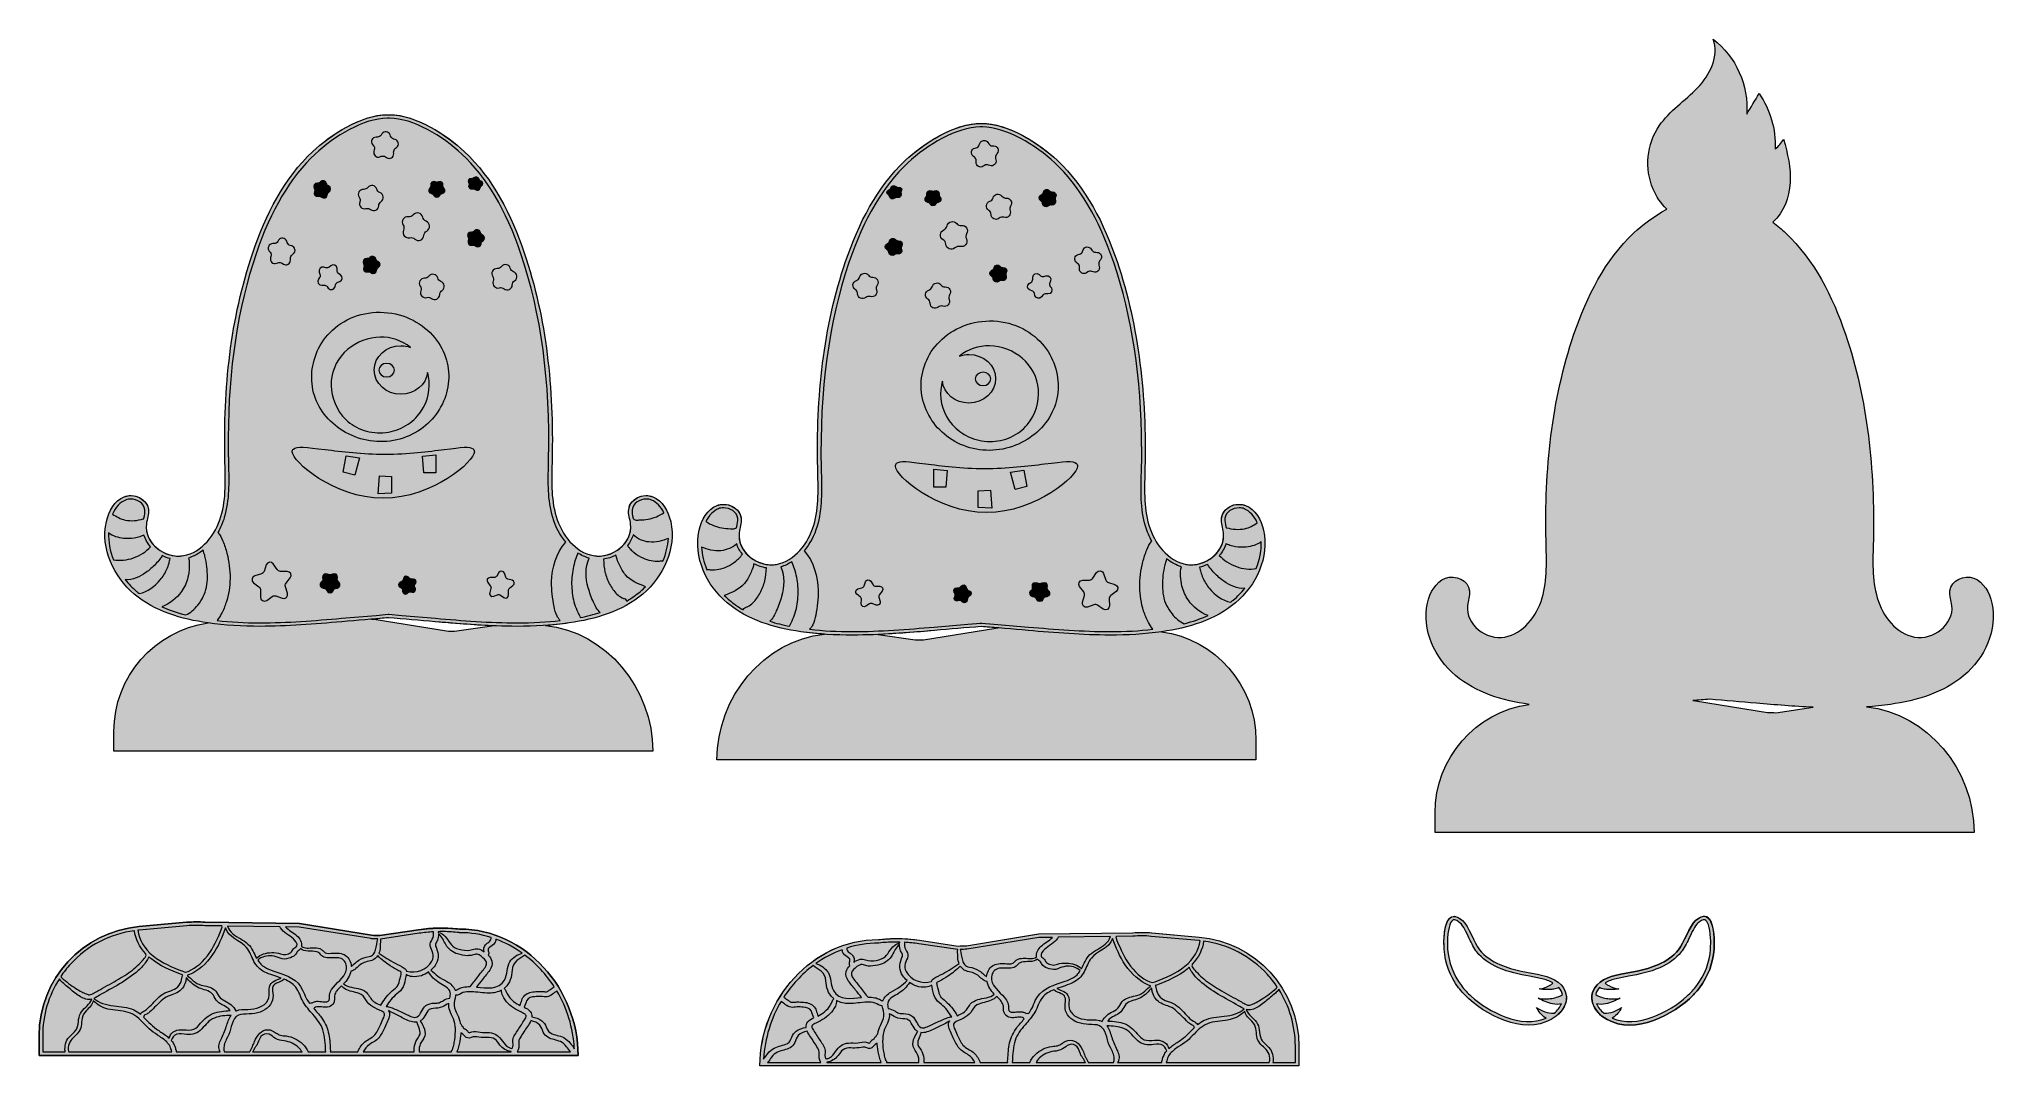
# Model space of a CAD drawing. Header units: millimetres. Extents: x 29 to 226, y -125 to -22.
import ezdxf

# ---------------------------------------------------------------- set-up
doc = ezdxf.new("R2010")
doc.units = ezdxf.units.MM
doc.header["$MEASUREMENT"] = 0
for name, color, linetype in [('e_0', 7, 'Continuous'), ('engraving', 7, 'Continuous'), ('Layer 1', 7, 'Continuous'), ('Layer 3', 7, 'Continuous'), ('Layer 4', 7, 'Continuous')]:
    doc.layers.add(name, color=color, linetype=linetype)

# ---------------------------------------------------------------- blocks, each defined once
blk = doc.blocks.new('block 2')
at = {"layer": 'engraving'}
h = blk.add_hatch(color=1, dxfattribs=at)
h.dxf.hatch_style = 2
edge = h.paths.add_edge_path()
edge.add_spline(control_points=[(98.04, -78.34), (100.11, -80.08), (102.79, -80.86), (105.43, -81.24), (107.16, -81.49), (108.91, -81.58), (110.66, -81.58), (113.4, -81.58), (116.14, -81.35), (118.87, -81.12), (120.44, -80.98), (122.01, -80.85), (123.57, -80.72), (125.14, -80.85), (126.71, -80.98), (128.27, -81.12), (131, -81.35), (133.75, -81.58), (136.49, -81.58), (138.24, -81.58), (139.98, -81.49), (141.72, -81.24), (144.36, -80.86), (147.04, -80.08), (149.11, -78.34), (151.18, -76.6), (152.52, -73.74), (151.92, -71.06), (151.69, -70.01), (151.1, -68.96), (150.12, -68.57), (149.91, -68.48), (149.69, -68.45), (149.47, -68.45), (148.63, -68.45), (147.78, -68.99), (147.7, -69.84), (147.64, -70.33), (147.84, -70.82), (147.9, -71.31), (148.11, -73.05), (146.38, -74.52), (144.68, -74.52), (144.5, -74.52), (144.33, -74.51), (144.16, -74.48), (142.31, -74.13), (140.96, -72.4), (140.41, -70.55), (139.86, -68.7), (139.97, -66.72), (140.01, -64.79), (140.17, -57.78), (139.46, -50.68), (137.21, -44.07), (135.92, -40.28), (134.07, -36.6), (131.19, -33.9), (129.46, -32.28), (126.34, -30.21), (123.68, -30.21), (123.64, -30.21), (123.61, -30.21), (123.57, -30.21), (123.54, -30.21), (123.5, -30.21), (123.47, -30.21), (120.8, -30.21), (117.68, -32.28), (115.96, -33.9), (113.08, -36.6), (111.23, -40.28), (109.94, -44.07), (107.68, -50.68), (106.98, -57.78), (107.14, -64.79), (107.18, -66.72), (107.29, -68.7), (106.74, -70.55), (106.19, -72.4), (104.83, -74.13), (102.99, -74.48), (102.82, -74.51), (102.64, -74.52), (102.47, -74.52), (100.77, -74.52), (99.04, -73.05), (99.25, -71.31), (99.31, -70.82), (99.5, -70.33), (99.45, -69.84), (99.36, -68.99), (98.51, -68.45), (97.68, -68.45), (97.46, -68.45), (97.23, -68.48), (97.03, -68.57), (96.05, -68.96), (95.46, -70.01), (95.22, -71.06), (94.63, -73.74), (95.97, -76.6), (98.04, -78.34)], knot_values=[0, 0, 0, 0, 1, 1, 1, 2, 2, 2, 3, 3, 3, 4, 4, 4, 5, 5, 5, 6, 6, 6, 7, 7, 7, 8, 8, 8, 9, 9, 9, 10, 10, 10, 11, 11, 11, 12, 12, 12, 13, 13, 13, 14, 14, 14, 15, 15, 15, 16, 16, 16, 17, 17, 17, 18, 18, 18, 19, 19, 19, 20, 20, 20, 21, 21, 21, 22, 22, 22, 23, 23, 23, 24, 24, 24, 25, 25, 25, 26, 26, 26, 27, 27, 27, 28, 28, 28, 29, 29, 29, 30, 30, 30, 31, 31, 31, 32, 32, 32, 33, 33, 33, 34, 34, 34, 34], degree=3, periodic=1)
edge = h.paths.add_edge_path()
edge.add_spline(control_points=[(151.3, -70.3), (150.9, -70.57), (150.5, -70.8), (150.02, -70.9), (149.43, -71.02), (148.78, -70.95), (148.21, -70.8), (148.19, -70.79), (148.18, -70.8), (148.16, -70.79), (148.16, -70.76), (148.15, -70.73), (148.14, -70.7), (148.08, -70.41), (148.02, -70.13), (148.05, -69.87), (148.12, -69.2), (148.83, -68.8), (149.47, -68.8), (149.65, -68.8), (149.83, -68.83), (149.99, -68.89), (150.53, -69.11), (151, -69.62), (151.3, -70.3)], knot_values=[0, 0, 0, 0, 1, 1, 1, 2, 2, 2, 3, 3, 3, 4, 4, 4, 5, 5, 5, 6, 6, 6, 7, 7, 7, 8, 8, 8, 8], degree=3, periodic=1)
edge = h.paths.add_edge_path()
edge.add_spline(control_points=[(149.2, -74.7), (148.86, -74.58), (148.54, -74.42), (148.23, -74.22), (147.95, -74.04), (147.72, -73.82), (147.47, -73.59), (147.79, -73.23), (148.02, -72.83), (148.14, -72.4), (148.15, -72.41), (148.16, -72.41), (148.17, -72.41), (148.21, -72.44), (148.26, -72.46), (148.31, -72.48), (148.38, -72.51), (148.46, -72.54), (148.55, -72.57), (148.73, -72.63), (148.92, -72.68), (149.11, -72.71), (149.46, -72.78), (149.82, -72.78), (150.18, -72.74), (150.7, -72.68), (151.29, -72.53), (151.7, -72.19), (151.73, -73.08), (151.55, -74), (151.19, -74.88), (150.54, -75.02), (149.82, -74.93), (149.2, -74.7)], knot_values=[0, 0, 0, 0, 1, 1, 1, 2, 2, 2, 3, 3, 3, 4, 4, 4, 5, 5, 5, 6, 6, 6, 7, 7, 7, 8, 8, 8, 9, 9, 9, 10, 10, 10, 11, 11, 11, 11], degree=3, periodic=1)
edge = h.paths.add_edge_path()
edge.add_spline(control_points=[(146.5, -76.91), (146.23, -76.58), (146, -76.22), (145.83, -75.83), (145.74, -75.64), (145.67, -75.45), (145.62, -75.25), (145.58, -75.11), (145.57, -74.91), (145.49, -74.77), (145.77, -74.71), (146.04, -74.6), (146.3, -74.48), (146.35, -74.6), (146.46, -74.71), (146.54, -74.82), (146.68, -75), (146.83, -75.17), (146.98, -75.34), (147.27, -75.65), (147.6, -75.93), (147.95, -76.18), (148.51, -76.57), (149.3, -76.97), (150.03, -76.88), (149.69, -77.31), (149.31, -77.71), (148.88, -78.07), (148.79, -78.14), (148.69, -78.21), (148.6, -78.28), (147.78, -78.11), (147.03, -77.53), (146.5, -76.91)], knot_values=[0, 0, 0, 0, 1, 1, 1, 2, 2, 2, 3, 3, 3, 4, 4, 4, 5, 5, 5, 6, 6, 6, 7, 7, 7, 8, 8, 8, 9, 9, 9, 10, 10, 10, 11, 11, 11, 11], degree=3, periodic=1)
edge = h.paths.add_edge_path()
edge.add_spline(control_points=[(141.82, -75.58), (141.85, -75.23), (141.92, -74.88), (142.01, -74.54), (142.05, -74.38), (142.1, -74.23), (142.14, -74.08), (142.16, -74.02), (142.18, -73.97), (142.19, -73.92), (142.65, -74.29), (143.15, -74.56), (143.68, -74.72), (143.56, -75), (143.58, -75.36), (143.59, -75.65), (143.61, -75.99), (143.65, -76.32), (143.73, -76.65), (143.85, -77.17), (144.07, -77.65), (144.38, -78.08), (144.86, -78.75), (145.55, -79.34), (146.35, -79.62), (145.62, -79.94), (144.82, -80.22), (143.95, -80.44), (143.46, -80.23), (143.07, -79.87), (142.73, -79.44), (142.3, -78.91), (141.99, -78.31), (141.86, -77.64), (141.74, -76.96), (141.74, -76.26), (141.82, -75.58)], knot_values=[0, 0, 0, 0, 1, 1, 1, 2, 2, 2, 3, 3, 3, 4, 4, 4, 5, 5, 5, 6, 6, 6, 7, 7, 7, 8, 8, 8, 9, 9, 9, 10, 10, 10, 11, 11, 11, 12, 12, 12, 12], degree=3, periodic=1)
edge = h.paths.add_edge_path()
edge.add_spline(control_points=[(107.19, -77.11), (107.15, -75.72), (106.75, -74.17), (105.77, -73.13), (106.34, -72.45), (106.8, -71.6), (107.08, -70.65), (107.59, -68.9), (107.55, -67.05), (107.5, -65.26), (107.5, -65.26), (107.49, -64.78), (107.49, -64.78), (107.31, -57.05), (108.25, -50.12), (110.27, -44.18), (111.78, -39.76), (113.72, -36.48), (116.2, -34.16), (118.11, -32.37), (121.1, -30.56), (123.47, -30.56), (123.5, -30.56), (123.53, -30.56), (123.57, -30.56), (123.61, -30.56), (123.65, -30.56), (123.68, -30.56), (126.05, -30.56), (129.04, -32.37), (130.95, -34.16), (133.43, -36.48), (135.37, -39.76), (136.88, -44.18), (138.71, -49.56), (139.65, -55.75), (139.68, -62.61), (139.68, -62.61), (139.72, -64.55), (139.66, -64.57), (139.66, -64.64), (139.66, -64.71), (139.66, -64.78), (139.66, -64.78), (139.65, -65.26), (139.65, -65.26), (139.6, -67.05), (139.55, -68.9), (140.07, -70.65), (140.23, -71.19), (140.45, -71.7), (140.71, -72.16), (140.48, -72.4), (140.33, -72.72), (140.2, -73.01), (140.04, -73.41), (139.91, -73.82), (139.8, -74.24), (139.59, -75.06), (139.49, -75.92), (139.49, -76.76), (139.5, -77.58), (139.63, -78.4), (139.88, -79.18), (140.01, -79.57), (140.17, -79.95), (140.36, -80.32), (140.49, -80.55), (140.63, -80.79), (140.8, -80.99), (139.46, -81.15), (138.04, -81.23), (136.49, -81.23), (133.75, -81.23), (130.98, -80.99), (128.3, -80.77), (128.3, -80.77), (124.83, -80.47), (124.83, -80.47), (124.83, -80.47), (123.6, -80.37), (123.6, -80.37), (123.6, -80.37), (123.57, -80.36), (123.57, -80.36), (123.57, -80.36), (123.54, -80.37), (123.54, -80.37), (123.54, -80.37), (122.23, -80.48), (122.23, -80.48), (122.23, -80.48), (118.85, -80.77), (118.85, -80.77), (116.17, -80.99), (113.4, -81.23), (110.66, -81.23), (109.1, -81.23), (107.67, -81.15), (106.33, -80.99), (106.47, -80.87), (106.58, -80.67), (106.64, -80.55), (106.8, -80.24), (106.88, -79.91), (106.94, -79.58), (107.09, -78.76), (107.21, -77.94), (107.19, -77.11)], knot_values=[0, 0, 0, 0, 1, 1, 1, 2, 2, 2, 3, 3, 3, 4, 4, 4, 5, 5, 5, 6, 6, 6, 7, 7, 7, 8, 8, 8, 9, 9, 9, 10, 10, 10, 11, 11, 11, 12, 12, 12, 13, 13, 13, 14, 14, 14, 15, 15, 15, 16, 16, 16, 17, 17, 17, 18, 18, 18, 19, 19, 19, 20, 20, 20, 21, 21, 21, 22, 22, 22, 23, 23, 23, 24, 24, 24, 25, 25, 25, 26, 26, 26, 27, 27, 27, 28, 28, 28, 29, 29, 29, 30, 30, 30, 31, 31, 31, 32, 32, 32, 33, 33, 33, 34, 34, 34, 35, 35, 35, 36, 36, 36, 36], degree=3, periodic=1)
edge = h.paths.add_edge_path()
edge.add_spline(control_points=[(99, -70.7), (99, -70.73), (98.99, -70.77), (98.98, -70.8), (98.93, -70.84), (98.88, -70.87), (98.8, -70.89), (98.67, -70.91), (98.52, -70.9), (98.38, -70.9), (98.08, -70.89), (97.79, -70.87), (97.5, -70.82), (96.93, -70.72), (96.39, -70.49), (95.91, -70.17), (96.22, -69.55), (96.65, -69.1), (97.16, -68.89), (97.32, -68.83), (97.49, -68.8), (97.68, -68.8), (98.32, -68.8), (99.03, -69.2), (99.1, -69.87), (99.13, -70.13), (99.07, -70.41), (99, -70.7)], knot_values=[0, 0, 0, 0, 1, 1, 1, 2, 2, 2, 3, 3, 3, 4, 4, 4, 5, 5, 5, 6, 6, 6, 7, 7, 7, 8, 8, 8, 9, 9, 9, 9], degree=3, periodic=1)
edge = h.paths.add_edge_path()
edge.add_spline(control_points=[(102.32, -80.19), (102.62, -79.93), (102.83, -79.49), (102.98, -79.15), (103.2, -78.68), (103.37, -78.19), (103.51, -77.69), (103.79, -76.71), (103.85, -75.68), (103.43, -74.73), (103.82, -74.62), (104.19, -74.44), (104.55, -74.21), (104.63, -74.45), (104.74, -74.69), (104.82, -74.93), (104.9, -75.21), (104.97, -75.49), (105.03, -75.78), (105.15, -76.36), (105.2, -76.96), (105.17, -77.56), (105.14, -78.16), (105.06, -78.76), (104.88, -79.34), (104.79, -79.62), (104.69, -79.9), (104.57, -80.16), (104.51, -80.31), (104.36, -80.51), (104.32, -80.69), (103.61, -80.55), (102.94, -80.39), (102.32, -80.19)], knot_values=[0, 0, 0, 0, 1, 1, 1, 2, 2, 2, 3, 3, 3, 4, 4, 4, 5, 5, 5, 6, 6, 6, 7, 7, 7, 8, 8, 8, 9, 9, 9, 10, 10, 10, 11, 11, 11, 11], degree=3, periodic=1)
edge = h.paths.add_edge_path()
edge.add_spline(control_points=[(97.75, -77.59), (98.49, -77.32), (99.25, -77.02), (99.77, -76.41), (100.02, -76.11), (100.22, -75.77), (100.38, -75.41), (100.47, -75.23), (100.54, -75.04), (100.61, -74.84), (100.65, -74.71), (100.7, -74.56), (100.73, -74.41), (101.13, -74.63), (101.56, -74.77), (101.99, -74.84), (101.94, -75.27), (101.93, -75.7), (101.82, -76.13), (101.72, -76.55), (101.57, -76.96), (101.36, -77.34), (101.16, -77.7), (100.93, -78.06), (100.63, -78.34), (100.48, -78.49), (100.31, -78.61), (100.12, -78.7), (100.02, -78.75), (99.9, -78.78), (99.81, -78.83), (99.74, -78.87), (99.71, -78.95), (99.66, -79.02), (99.66, -79.02), (99.66, -79.03), (99.65, -79.04), (99.15, -78.74), (98.69, -78.42), (98.27, -78.07), (98.09, -77.92), (97.92, -77.76), (97.75, -77.59)], knot_values=[0, 0, 0, 0, 1, 1, 1, 2, 2, 2, 3, 3, 3, 4, 4, 4, 5, 5, 5, 6, 6, 6, 7, 7, 7, 8, 8, 8, 9, 9, 9, 10, 10, 10, 11, 11, 11, 12, 12, 12, 13, 13, 13, 14, 14, 14, 14], degree=3, periodic=1)
edge = h.paths.add_edge_path()
edge.add_spline(control_points=[(95.46, -72.74), (96.08, -73), (96.74, -73.18), (97.42, -73.11), (97.96, -73.05), (98.61, -72.81), (99, -72.39), (99.11, -72.77), (99.3, -73.13), (99.57, -73.46), (99.55, -73.47), (99.54, -73.5), (99.52, -73.53), (99.5, -73.56), (99.48, -73.58), (99.45, -73.61), (99.4, -73.69), (99.34, -73.76), (99.27, -73.83), (99.16, -73.95), (99.03, -74.06), (98.9, -74.17), (98.63, -74.38), (98.34, -74.56), (98.04, -74.7), (97.5, -74.95), (96.92, -75.06), (96.34, -75.03), (96.23, -74.99), (96.12, -74.98), (96.01, -75.01), (95.69, -74.27), (95.51, -73.5), (95.46, -72.74)], knot_values=[0, 0, 0, 0, 1, 1, 1, 2, 2, 2, 3, 3, 3, 4, 4, 4, 5, 5, 5, 6, 6, 6, 7, 7, 7, 8, 8, 8, 9, 9, 9, 10, 10, 10, 11, 11, 11, 11], degree=3, periodic=1)
h = blk.add_hatch(color=1, dxfattribs=at)
h.dxf.hatch_style = 2
edge = h.paths.add_edge_path()
edge.add_spline(control_points=[(123.77, -34.51), (123.77, -34.51), (123.88, -34.43), (123.88, -34.43), (124.01, -34.34), (124.17, -34.32), (124.31, -34.38), (124.31, -34.38), (124.44, -34.43), (124.44, -34.43), (124.79, -34.56), (125.15, -34.23), (125.04, -33.87), (125.04, -33.87), (125, -33.73), (125, -33.73), (124.96, -33.59), (124.99, -33.43), (125.09, -33.31), (125.09, -33.31), (125.18, -33.2), (125.18, -33.2), (125.41, -32.91), (125.21, -32.46), (124.83, -32.46), (124.83, -32.46), (124.69, -32.45), (124.69, -32.45), (124.54, -32.45), (124.4, -32.37), (124.32, -32.24), (124.32, -32.24), (124.24, -32.12), (124.24, -32.12), (124.03, -31.81), (123.55, -31.86), (123.42, -32.22), (123.42, -32.22), (123.37, -32.35), (123.37, -32.35), (123.32, -32.5), (123.21, -32.61), (123.06, -32.65), (123.06, -32.65), (122.92, -32.68), (122.92, -32.68), (122.56, -32.78), (122.46, -33.26), (122.76, -33.49), (122.76, -33.49), (122.88, -33.58), (122.88, -33.58), (123, -33.67), (123.06, -33.81), (123.05, -33.96), (123.05, -33.96), (123.05, -34.1), (123.05, -34.1), (123.03, -34.48), (123.45, -34.72), (123.77, -34.51)], knot_values=[0, 0, 0, 0, 1, 1, 1, 2, 2, 2, 3, 3, 3, 4, 4, 4, 5, 5, 5, 6, 6, 6, 7, 7, 7, 8, 8, 8, 9, 9, 9, 10, 10, 10, 11, 11, 11, 12, 12, 12, 13, 13, 13, 14, 14, 14, 15, 15, 15, 16, 16, 16, 17, 17, 17, 18, 18, 18, 19, 19, 19, 20, 20, 20, 20], degree=3, periodic=1)
h = blk.add_hatch(color=1, dxfattribs=at)
h.dxf.hatch_style = 2
edge = h.paths.add_edge_path()
edge.add_spline(control_points=[(114.87, -37.71), (114.87, -37.71), (114.87, -37.71), (114.87, -37.71), (114.95, -37.65), (115.05, -37.62), (115.14, -37.64), (115.14, -37.64), (115.14, -37.64), (115.14, -37.64), (115.39, -37.68), (115.6, -37.46), (115.51, -37.26), (115.51, -37.26), (115.51, -37.26), (115.51, -37.26), (115.47, -37.19), (115.48, -37.09), (115.53, -37.02), (115.53, -37.02), (115.53, -37.02), (115.53, -37.02), (115.67, -36.83), (115.51, -36.59), (115.26, -36.62), (115.26, -36.62), (115.26, -36.62), (115.26, -36.62), (115.16, -36.64), (115.06, -36.61), (115, -36.54), (115, -36.54), (115, -36.54), (115, -36.54), (114.85, -36.38), (114.53, -36.46), (114.47, -36.68), (114.47, -36.68), (114.47, -36.68), (114.47, -36.68), (114.45, -36.76), (114.38, -36.83), (114.28, -36.87), (114.28, -36.87), (114.28, -36.87), (114.28, -36.87), (114.05, -36.96), (114.02, -37.24), (114.23, -37.35), (114.23, -37.35), (114.23, -37.35), (114.23, -37.35), (114.31, -37.39), (114.37, -37.46), (114.37, -37.55), (114.37, -37.55), (114.37, -37.55), (114.37, -37.55), (114.38, -37.77), (114.68, -37.86), (114.87, -37.71)], knot_values=[0, 0, 0, 0, 1, 1, 1, 2, 2, 2, 3, 3, 3, 4, 4, 4, 5, 5, 5, 6, 6, 6, 7, 7, 7, 8, 8, 8, 9, 9, 9, 10, 10, 10, 11, 11, 11, 12, 12, 12, 13, 13, 13, 14, 14, 14, 15, 15, 15, 16, 16, 16, 17, 17, 17, 18, 18, 18, 19, 19, 19, 20, 20, 20, 20], degree=3, periodic=1)
h = blk.add_hatch(color=1, dxfattribs=at)
h.dxf.hatch_style = 2
edge = h.paths.add_edge_path()
edge.add_spline(control_points=[(119.01, -38.3), (119.01, -38.3), (119.01, -38.3), (119.01, -38.3), (119.05, -38.21), (119.15, -38.14), (119.25, -38.13), (119.25, -38.13), (119.25, -38.13), (119.25, -38.13), (119.51, -38.09), (119.62, -37.77), (119.43, -37.58), (119.43, -37.58), (119.43, -37.58), (119.43, -37.58), (119.35, -37.51), (119.32, -37.4), (119.34, -37.3), (119.34, -37.3), (119.34, -37.3), (119.34, -37.3), (119.38, -37.04), (119.1, -36.84), (118.87, -36.96), (118.87, -36.96), (118.87, -36.96), (118.87, -36.96), (118.78, -37.01), (118.66, -37.01), (118.57, -36.96), (118.57, -36.96), (118.57, -36.96), (118.57, -36.96), (118.34, -36.84), (118.06, -37.04), (118.11, -37.3), (118.11, -37.3), (118.11, -37.3), (118.11, -37.3), (118.12, -37.4), (118.09, -37.51), (118.01, -37.58), (118.01, -37.58), (118.01, -37.58), (118.01, -37.58), (117.82, -37.77), (117.93, -38.09), (118.19, -38.13), (118.19, -38.13), (118.19, -38.13), (118.19, -38.13), (118.3, -38.14), (118.39, -38.21), (118.43, -38.3), (118.43, -38.3), (118.43, -38.3), (118.43, -38.3), (118.55, -38.54), (118.89, -38.54), (119.01, -38.3)], knot_values=[0, 0, 0, 0, 1, 1, 1, 2, 2, 2, 3, 3, 3, 4, 4, 4, 5, 5, 5, 6, 6, 6, 7, 7, 7, 8, 8, 8, 9, 9, 9, 10, 10, 10, 11, 11, 11, 12, 12, 12, 13, 13, 13, 14, 14, 14, 15, 15, 15, 16, 16, 16, 17, 17, 17, 18, 18, 18, 19, 19, 19, 20, 20, 20, 20], degree=3, periodic=1)
h = blk.add_hatch(color=1, dxfattribs=at)
h.dxf.hatch_style = 2
edge = h.paths.add_edge_path()
edge.add_spline(control_points=[(125.38, -39.72), (125.38, -39.72), (125.38, -39.72), (125.38, -39.72), (125.51, -39.62), (125.68, -39.58), (125.84, -39.63), (125.84, -39.63), (125.84, -39.63), (125.84, -39.63), (126.25, -39.75), (126.61, -39.36), (126.46, -38.97), (126.46, -38.97), (126.46, -38.97), (126.46, -38.97), (126.4, -38.81), (126.42, -38.63), (126.52, -38.5), (126.52, -38.5), (126.52, -38.5), (126.52, -38.5), (126.76, -38.15), (126.5, -37.68), (126.08, -37.7), (126.08, -37.7), (126.08, -37.7), (126.08, -37.7), (125.91, -37.71), (125.75, -37.63), (125.65, -37.5), (125.65, -37.5), (125.65, -37.5), (125.65, -37.5), (125.39, -37.17), (124.86, -37.27), (124.75, -37.68), (124.75, -37.68), (124.75, -37.68), (124.75, -37.68), (124.71, -37.84), (124.59, -37.97), (124.43, -38.02), (124.43, -38.02), (124.43, -38.02), (124.43, -38.02), (124.04, -38.16), (123.97, -38.69), (124.32, -38.93), (124.32, -38.93), (124.32, -38.93), (124.32, -38.93), (124.46, -39.02), (124.55, -39.17), (124.55, -39.34), (124.55, -39.34), (124.55, -39.34), (124.55, -39.34), (124.56, -39.76), (125.05, -39.99), (125.38, -39.72)], knot_values=[0, 0, 0, 0, 1, 1, 1, 2, 2, 2, 3, 3, 3, 4, 4, 4, 5, 5, 5, 6, 6, 6, 7, 7, 7, 8, 8, 8, 9, 9, 9, 10, 10, 10, 11, 11, 11, 12, 12, 12, 13, 13, 13, 14, 14, 14, 15, 15, 15, 16, 16, 16, 17, 17, 17, 18, 18, 18, 19, 19, 19, 20, 20, 20, 20], degree=3, periodic=1)
h = blk.add_hatch(color=1, dxfattribs=at)
h.dxf.hatch_style = 2
edge = h.paths.add_edge_path()
edge.add_spline(control_points=[(130.31, -38.48), (130.31, -38.48), (130.31, -38.48), (130.31, -38.48), (130.39, -38.4), (130.51, -38.37), (130.62, -38.4), (130.62, -38.4), (130.62, -38.4), (130.62, -38.4), (130.9, -38.47), (131.13, -38.19), (131.01, -37.92), (131.01, -37.92), (131.01, -37.92), (131.01, -37.92), (130.97, -37.82), (130.98, -37.7), (131.03, -37.6), (131.03, -37.6), (131.03, -37.6), (131.03, -37.6), (131.18, -37.36), (130.99, -37.05), (130.7, -37.08), (130.7, -37.08), (130.7, -37.08), (130.7, -37.08), (130.59, -37.09), (130.48, -37.05), (130.41, -36.96), (130.41, -36.96), (130.41, -36.96), (130.41, -36.96), (130.22, -36.74), (129.87, -36.83), (129.81, -37.11), (129.81, -37.11), (129.81, -37.11), (129.81, -37.11), (129.78, -37.22), (129.7, -37.31), (129.6, -37.36), (129.6, -37.36), (129.6, -37.36), (129.6, -37.36), (129.33, -37.47), (129.31, -37.83), (129.56, -37.98), (129.56, -37.98), (129.56, -37.98), (129.56, -37.98), (129.66, -38.03), (129.72, -38.14), (129.73, -38.25), (129.73, -38.25), (129.73, -38.25), (129.73, -38.25), (129.75, -38.53), (130.09, -38.67), (130.31, -38.48)], knot_values=[0, 0, 0, 0, 1, 1, 1, 2, 2, 2, 3, 3, 3, 4, 4, 4, 5, 5, 5, 6, 6, 6, 7, 7, 7, 8, 8, 8, 9, 9, 9, 10, 10, 10, 11, 11, 11, 12, 12, 12, 13, 13, 13, 14, 14, 14, 15, 15, 15, 16, 16, 16, 17, 17, 17, 18, 18, 18, 19, 19, 19, 20, 20, 20, 20], degree=3, periodic=1)
h = blk.add_hatch(color=1, dxfattribs=at)
h.dxf.hatch_style = 2
edge = h.paths.add_edge_path()
edge.add_spline(control_points=[(120.93, -42.69), (120.93, -42.69), (120.93, -42.69), (120.93, -42.69), (121.07, -42.57), (121.26, -42.52), (121.43, -42.56), (121.43, -42.56), (121.43, -42.56), (121.43, -42.56), (121.88, -42.67), (122.26, -42.22), (122.07, -41.8), (122.07, -41.8), (122.07, -41.8), (122.07, -41.8), (122, -41.63), (122.01, -41.44), (122.1, -41.28), (122.1, -41.28), (122.1, -41.28), (122.1, -41.28), (122.34, -40.89), (122.03, -40.39), (121.57, -40.44), (121.57, -40.44), (121.57, -40.44), (121.57, -40.44), (121.39, -40.46), (121.21, -40.39), (121.1, -40.25), (121.1, -40.25), (121.1, -40.25), (121.1, -40.25), (120.8, -39.9), (120.23, -40.05), (120.13, -40.49), (120.13, -40.49), (120.13, -40.49), (120.13, -40.49), (120.09, -40.67), (119.97, -40.82), (119.8, -40.89), (119.8, -40.89), (119.8, -40.89), (119.8, -40.89), (119.38, -41.07), (119.34, -41.65), (119.74, -41.88), (119.74, -41.88), (119.74, -41.88), (119.74, -41.88), (119.89, -41.97), (120, -42.14), (120.01, -42.32), (120.01, -42.32), (120.01, -42.32), (120.01, -42.32), (120.05, -42.78), (120.59, -42.99), (120.93, -42.69)], knot_values=[0, 0, 0, 0, 1, 1, 1, 2, 2, 2, 3, 3, 3, 4, 4, 4, 5, 5, 5, 6, 6, 6, 7, 7, 7, 8, 8, 8, 9, 9, 9, 10, 10, 10, 11, 11, 11, 12, 12, 12, 13, 13, 13, 14, 14, 14, 15, 15, 15, 16, 16, 16, 17, 17, 17, 18, 18, 18, 19, 19, 19, 20, 20, 20, 20], degree=3, periodic=1)
h = blk.add_hatch(color=1, dxfattribs=at)
h.dxf.hatch_style = 2
edge = h.paths.add_edge_path()
edge.add_spline(control_points=[(114.85, -43.38), (114.85, -43.38), (114.85, -43.38), (114.85, -43.38), (114.93, -43.31), (115.05, -43.28), (115.16, -43.3), (115.16, -43.3), (115.16, -43.3), (115.16, -43.3), (115.44, -43.37), (115.67, -43.09), (115.56, -42.83), (115.56, -42.83), (115.56, -42.83), (115.56, -42.83), (115.51, -42.72), (115.52, -42.6), (115.58, -42.51), (115.58, -42.51), (115.58, -42.51), (115.58, -42.51), (115.73, -42.26), (115.53, -41.95), (115.25, -41.98), (115.25, -41.98), (115.25, -41.98), (115.25, -41.98), (115.14, -41.99), (115.02, -41.95), (114.95, -41.86), (114.95, -41.86), (114.95, -41.86), (114.95, -41.86), (114.76, -41.65), (114.41, -41.74), (114.35, -42.02), (114.35, -42.02), (114.35, -42.02), (114.35, -42.02), (114.32, -42.13), (114.25, -42.22), (114.14, -42.26), (114.14, -42.26), (114.14, -42.26), (114.14, -42.26), (113.88, -42.37), (113.85, -42.74), (114.1, -42.88), (114.1, -42.88), (114.1, -42.88), (114.1, -42.88), (114.2, -42.94), (114.26, -43.04), (114.27, -43.15), (114.27, -43.15), (114.27, -43.15), (114.27, -43.15), (114.3, -43.44), (114.64, -43.57), (114.85, -43.38)], knot_values=[0, 0, 0, 0, 1, 1, 1, 2, 2, 2, 3, 3, 3, 4, 4, 4, 5, 5, 5, 6, 6, 6, 7, 7, 7, 8, 8, 8, 9, 9, 9, 10, 10, 10, 11, 11, 11, 12, 12, 12, 13, 13, 13, 14, 14, 14, 15, 15, 15, 16, 16, 16, 17, 17, 17, 18, 18, 18, 19, 19, 19, 20, 20, 20, 20], degree=3, periodic=1)
h = blk.add_hatch(color=1, dxfattribs=at)
h.dxf.hatch_style = 2
edge = h.paths.add_edge_path()
edge.add_spline(control_points=[(134.14, -45.2), (134.14, -45.2), (134.26, -45.12), (134.26, -45.12), (134.38, -45.03), (134.54, -45.01), (134.68, -45.07), (134.68, -45.07), (134.82, -45.12), (134.82, -45.12), (135.17, -45.25), (135.53, -44.92), (135.42, -44.56), (135.42, -44.56), (135.38, -44.42), (135.38, -44.42), (135.34, -44.28), (135.37, -44.12), (135.46, -44), (135.46, -44), (135.55, -43.89), (135.55, -43.89), (135.79, -43.6), (135.59, -43.16), (135.21, -43.15), (135.21, -43.15), (135.07, -43.14), (135.07, -43.14), (134.92, -43.14), (134.78, -43.06), (134.69, -42.93), (134.69, -42.93), (134.62, -42.82), (134.62, -42.82), (134.41, -42.5), (133.92, -42.55), (133.8, -42.91), (133.8, -42.91), (133.75, -43.05), (133.75, -43.05), (133.7, -43.19), (133.58, -43.3), (133.44, -43.34), (133.44, -43.34), (133.3, -43.37), (133.3, -43.37), (132.93, -43.47), (132.84, -43.95), (133.14, -44.18), (133.14, -44.18), (133.25, -44.27), (133.25, -44.27), (133.37, -44.36), (133.44, -44.5), (133.43, -44.66), (133.43, -44.66), (133.42, -44.8), (133.42, -44.8), (133.4, -45.18), (133.83, -45.41), (134.14, -45.2)], knot_values=[0, 0, 0, 0, 1, 1, 1, 2, 2, 2, 3, 3, 3, 4, 4, 4, 5, 5, 5, 6, 6, 6, 7, 7, 7, 8, 8, 8, 9, 9, 9, 10, 10, 10, 11, 11, 11, 12, 12, 12, 13, 13, 13, 14, 14, 14, 15, 15, 15, 16, 16, 16, 17, 17, 17, 18, 18, 18, 19, 19, 19, 20, 20, 20, 20], degree=3, periodic=1)
h = blk.add_hatch(color=1, dxfattribs=at)
h.dxf.hatch_style = 2
edge = h.paths.add_edge_path()
edge.add_spline(control_points=[(111.96, -47.68), (111.96, -47.68), (111.96, -47.68), (111.96, -47.68), (112.09, -47.57), (112.27, -47.54), (112.43, -47.59), (112.43, -47.59), (112.43, -47.59), (112.43, -47.59), (112.83, -47.71), (113.2, -47.31), (113.05, -46.92), (113.05, -46.92), (113.05, -46.92), (113.05, -46.92), (112.99, -46.76), (113.01, -46.59), (113.11, -46.45), (113.11, -46.45), (113.11, -46.45), (113.11, -46.45), (113.35, -46.1), (113.08, -45.63), (112.66, -45.65), (112.66, -45.65), (112.66, -45.65), (112.66, -45.65), (112.5, -45.66), (112.34, -45.59), (112.23, -45.45), (112.23, -45.45), (112.23, -45.45), (112.23, -45.45), (111.98, -45.12), (111.45, -45.22), (111.34, -45.63), (111.34, -45.63), (111.34, -45.63), (111.34, -45.63), (111.3, -45.79), (111.18, -45.92), (111.02, -45.97), (111.02, -45.97), (111.02, -45.97), (111.02, -45.97), (110.62, -46.11), (110.56, -46.65), (110.91, -46.88), (110.91, -46.88), (110.91, -46.88), (110.91, -46.88), (111.05, -46.97), (111.13, -47.12), (111.14, -47.29), (111.14, -47.29), (111.14, -47.29), (111.14, -47.29), (111.15, -47.71), (111.64, -47.94), (111.96, -47.68)], knot_values=[0, 0, 0, 0, 1, 1, 1, 2, 2, 2, 3, 3, 3, 4, 4, 4, 5, 5, 5, 6, 6, 6, 7, 7, 7, 8, 8, 8, 9, 9, 9, 10, 10, 10, 11, 11, 11, 12, 12, 12, 13, 13, 13, 14, 14, 14, 15, 15, 15, 16, 16, 16, 17, 17, 17, 18, 18, 18, 19, 19, 19, 20, 20, 20, 20], degree=3, periodic=1)
h = blk.add_hatch(color=1, dxfattribs=at)
h.dxf.hatch_style = 2
edge = h.paths.add_edge_path()
edge.add_spline(control_points=[(125.35, -46.06), (125.35, -46.06), (125.35, -46.06), (125.35, -46.06), (125.43, -45.98), (125.55, -45.95), (125.66, -45.98), (125.66, -45.98), (125.66, -45.98), (125.66, -45.98), (125.94, -46.04), (126.17, -45.76), (126.06, -45.5), (126.06, -45.5), (126.06, -45.5), (126.06, -45.5), (126.01, -45.4), (126.02, -45.28), (126.08, -45.18), (126.08, -45.18), (126.08, -45.18), (126.08, -45.18), (126.23, -44.94), (126.03, -44.63), (125.75, -44.66), (125.75, -44.66), (125.75, -44.66), (125.75, -44.66), (125.63, -44.67), (125.52, -44.62), (125.45, -44.54), (125.45, -44.54), (125.45, -44.54), (125.45, -44.54), (125.26, -44.32), (124.91, -44.41), (124.85, -44.69), (124.85, -44.69), (124.85, -44.69), (124.85, -44.69), (124.82, -44.8), (124.75, -44.89), (124.64, -44.94), (124.64, -44.94), (124.64, -44.94), (124.64, -44.94), (124.38, -45.05), (124.35, -45.41), (124.6, -45.55), (124.6, -45.55), (124.6, -45.55), (124.6, -45.55), (124.7, -45.61), (124.76, -45.71), (124.77, -45.83), (124.77, -45.83), (124.77, -45.83), (124.77, -45.83), (124.79, -46.11), (125.13, -46.25), (125.35, -46.06)], knot_values=[0, 0, 0, 0, 1, 1, 1, 2, 2, 2, 3, 3, 3, 4, 4, 4, 5, 5, 5, 6, 6, 6, 7, 7, 7, 8, 8, 8, 9, 9, 9, 10, 10, 10, 11, 11, 11, 12, 12, 12, 13, 13, 13, 14, 14, 14, 15, 15, 15, 16, 16, 16, 17, 17, 17, 18, 18, 18, 19, 19, 19, 20, 20, 20, 20], degree=3, periodic=1)
h = blk.add_hatch(color=1, dxfattribs=at)
h.dxf.hatch_style = 2
edge = h.paths.add_edge_path()
edge.add_spline(control_points=[(129.62, -47.61), (129.62, -47.61), (129.75, -47.45), (129.75, -47.45), (129.82, -47.36), (129.94, -47.3), (130.07, -47.31), (130.07, -47.31), (130.27, -47.32), (130.27, -47.32), (130.59, -47.34), (130.78, -46.98), (130.61, -46.72), (130.61, -46.72), (130.49, -46.56), (130.49, -46.56), (130.42, -46.45), (130.41, -46.32), (130.45, -46.2), (130.45, -46.2), (130.53, -46.02), (130.53, -46.02), (130.64, -45.72), (130.37, -45.42), (130.06, -45.51), (130.06, -45.51), (129.87, -45.57), (129.87, -45.57), (129.75, -45.6), (129.62, -45.57), (129.52, -45.49), (129.52, -45.49), (129.37, -45.37), (129.37, -45.37), (129.12, -45.17), (128.75, -45.34), (128.74, -45.65), (128.74, -45.65), (128.74, -45.85), (128.74, -45.85), (128.73, -45.98), (128.67, -46.09), (128.56, -46.16), (128.56, -46.16), (128.39, -46.27), (128.39, -46.27), (128.13, -46.44), (128.17, -46.85), (128.47, -46.95), (128.47, -46.95), (128.66, -47.02), (128.66, -47.02), (128.78, -47.06), (128.87, -47.16), (128.9, -47.28), (128.9, -47.28), (128.95, -47.47), (128.95, -47.47), (129.03, -47.78), (129.43, -47.86), (129.62, -47.61)], knot_values=[0, 0, 0, 0, 1, 1, 1, 2, 2, 2, 3, 3, 3, 4, 4, 4, 5, 5, 5, 6, 6, 6, 7, 7, 7, 8, 8, 8, 9, 9, 9, 10, 10, 10, 11, 11, 11, 12, 12, 12, 13, 13, 13, 14, 14, 14, 15, 15, 15, 16, 16, 16, 17, 17, 17, 18, 18, 18, 19, 19, 19, 20, 20, 20, 20], degree=3, periodic=1)
h = blk.add_hatch(color=1, dxfattribs=at)
h.dxf.hatch_style = 2
edge = h.paths.add_edge_path()
edge.add_spline(control_points=[(119.25, -48.65), (119.25, -48.65), (119.25, -48.65), (119.25, -48.65), (119.38, -48.54), (119.56, -48.51), (119.72, -48.55), (119.72, -48.55), (119.72, -48.55), (119.72, -48.55), (120.12, -48.68), (120.49, -48.28), (120.34, -47.89), (120.34, -47.89), (120.34, -47.89), (120.34, -47.89), (120.28, -47.73), (120.3, -47.56), (120.39, -47.42), (120.39, -47.42), (120.39, -47.42), (120.39, -47.42), (120.63, -47.07), (120.37, -46.6), (119.95, -46.62), (119.95, -46.62), (119.95, -46.62), (119.95, -46.62), (119.78, -46.63), (119.62, -46.56), (119.52, -46.42), (119.52, -46.42), (119.52, -46.42), (119.52, -46.42), (119.27, -46.09), (118.74, -46.19), (118.63, -46.6), (118.63, -46.6), (118.63, -46.6), (118.63, -46.6), (118.59, -46.76), (118.46, -46.89), (118.31, -46.94), (118.31, -46.94), (118.31, -46.94), (118.31, -46.94), (117.91, -47.08), (117.84, -47.62), (118.2, -47.85), (118.2, -47.85), (118.2, -47.85), (118.2, -47.85), (118.34, -47.94), (118.42, -48.09), (118.43, -48.26), (118.43, -48.26), (118.43, -48.26), (118.43, -48.26), (118.44, -48.68), (118.92, -48.91), (119.25, -48.65)], knot_values=[0, 0, 0, 0, 1, 1, 1, 2, 2, 2, 3, 3, 3, 4, 4, 4, 5, 5, 5, 6, 6, 6, 7, 7, 7, 8, 8, 8, 9, 9, 9, 10, 10, 10, 11, 11, 11, 12, 12, 12, 13, 13, 13, 14, 14, 14, 15, 15, 15, 16, 16, 16, 17, 17, 17, 18, 18, 18, 19, 19, 19, 20, 20, 20, 20], degree=3, periodic=1)
h = blk.add_hatch(color=1, dxfattribs=at)
h.dxf.hatch_style = 2
edge = h.paths.add_edge_path()
edge.add_spline(control_points=[(111.98, -78.68), (111.98, -78.68), (112.33, -78.44), (112.33, -78.44), (112.42, -78.39), (112.52, -78.37), (112.62, -78.41), (112.62, -78.41), (113.01, -78.56), (113.01, -78.56), (113.25, -78.65), (113.48, -78.43), (113.41, -78.19), (113.41, -78.19), (113.29, -77.78), (113.29, -77.78), (113.26, -77.68), (113.28, -77.58), (113.34, -77.5), (113.34, -77.5), (113.61, -77.17), (113.61, -77.17), (113.77, -76.97), (113.63, -76.68), (113.38, -76.67), (113.38, -76.67), (112.96, -76.66), (112.96, -76.66), (112.85, -76.66), (112.76, -76.61), (112.71, -76.53), (112.71, -76.53), (112.47, -76.17), (112.47, -76.17), (112.34, -75.96), (112.01, -76), (111.93, -76.24), (111.93, -76.24), (111.79, -76.64), (111.79, -76.64), (111.76, -76.73), (111.68, -76.81), (111.58, -76.83), (111.58, -76.83), (111.17, -76.94), (111.17, -76.94), (110.93, -77.01), (110.87, -77.33), (111.07, -77.48), (111.07, -77.48), (111.41, -77.74), (111.41, -77.74), (111.49, -77.8), (111.53, -77.9), (111.53, -78), (111.53, -78), (111.51, -78.42), (111.51, -78.42), (111.49, -78.67), (111.78, -78.83), (111.98, -78.68)], knot_values=[0, 0, 0, 0, 1, 1, 1, 2, 2, 2, 3, 3, 3, 4, 4, 4, 5, 5, 5, 6, 6, 6, 7, 7, 7, 8, 8, 8, 9, 9, 9, 10, 10, 10, 11, 11, 11, 12, 12, 12, 13, 13, 13, 14, 14, 14, 15, 15, 15, 16, 16, 16, 17, 17, 17, 18, 18, 18, 19, 19, 19, 20, 20, 20, 20], degree=3, periodic=1)
h = blk.add_hatch(color=1, dxfattribs=at)
h.dxf.hatch_style = 2
edge = h.paths.add_edge_path()
edge.add_spline(control_points=[(121.21, -78.15), (121.21, -78.15), (121.34, -78.11), (121.34, -78.11), (121.43, -78.09), (121.52, -78.11), (121.59, -78.17), (121.59, -78.17), (121.7, -78.26), (121.7, -78.26), (121.87, -78.42), (122.14, -78.3), (122.16, -78.07), (122.16, -78.07), (122.17, -77.94), (122.17, -77.94), (122.18, -77.84), (122.23, -77.76), (122.31, -77.71), (122.31, -77.71), (122.42, -77.64), (122.42, -77.64), (122.62, -77.53), (122.6, -77.23), (122.39, -77.14), (122.39, -77.14), (122.26, -77.09), (122.26, -77.09), (122.17, -77.06), (122.11, -76.98), (122.09, -76.89), (122.09, -76.89), (122.06, -76.76), (122.06, -76.76), (122.01, -76.53), (121.72, -76.46), (121.57, -76.64), (121.57, -76.64), (121.48, -76.75), (121.48, -76.75), (121.43, -76.82), (121.34, -76.85), (121.24, -76.85), (121.24, -76.85), (121.11, -76.83), (121.11, -76.83), (120.88, -76.81), (120.72, -77.06), (120.84, -77.26), (120.84, -77.26), (120.92, -77.38), (120.92, -77.38), (120.97, -77.46), (120.97, -77.55), (120.94, -77.64), (120.94, -77.64), (120.88, -77.76), (120.88, -77.76), (120.79, -77.98), (120.98, -78.2), (121.21, -78.15)], knot_values=[0, 0, 0, 0, 1, 1, 1, 2, 2, 2, 3, 3, 3, 4, 4, 4, 5, 5, 5, 6, 6, 6, 7, 7, 7, 8, 8, 8, 9, 9, 9, 10, 10, 10, 11, 11, 11, 12, 12, 12, 13, 13, 13, 14, 14, 14, 15, 15, 15, 16, 16, 16, 17, 17, 17, 18, 18, 18, 19, 19, 19, 20, 20, 20, 20], degree=3, periodic=1)
h = blk.add_hatch(color=1, dxfattribs=at)
h.dxf.hatch_style = 2
edge = h.paths.add_edge_path()
edge.add_spline(control_points=[(129.75, -78.02), (129.75, -78.02), (129.8, -77.93), (129.8, -77.93), (129.84, -77.83), (129.94, -77.76), (130.05, -77.74), (130.05, -77.74), (130.15, -77.73), (130.15, -77.73), (130.43, -77.69), (130.54, -77.35), (130.34, -77.15), (130.34, -77.15), (130.27, -77.08), (130.27, -77.08), (130.19, -77), (130.15, -76.89), (130.17, -76.78), (130.17, -76.78), (130.19, -76.68), (130.19, -76.68), (130.23, -76.4), (129.94, -76.19), (129.69, -76.32), (129.69, -76.32), (129.6, -76.37), (129.6, -76.37), (129.51, -76.42), (129.39, -76.42), (129.29, -76.37), (129.29, -76.37), (129.2, -76.32), (129.2, -76.32), (128.95, -76.19), (128.66, -76.4), (128.71, -76.68), (128.71, -76.68), (128.72, -76.78), (128.72, -76.78), (128.74, -76.89), (128.71, -77), (128.63, -77.08), (128.63, -77.08), (128.55, -77.15), (128.55, -77.15), (128.35, -77.35), (128.46, -77.69), (128.74, -77.73), (128.74, -77.73), (128.84, -77.74), (128.84, -77.74), (128.95, -77.76), (129.05, -77.83), (129.1, -77.93), (129.1, -77.93), (129.14, -78.02), (129.14, -78.02), (129.27, -78.27), (129.63, -78.27), (129.75, -78.02)], knot_values=[0, 0, 0, 0, 1, 1, 1, 2, 2, 2, 3, 3, 3, 4, 4, 4, 5, 5, 5, 6, 6, 6, 7, 7, 7, 8, 8, 8, 9, 9, 9, 10, 10, 10, 11, 11, 11, 12, 12, 12, 13, 13, 13, 14, 14, 14, 15, 15, 15, 16, 16, 16, 17, 17, 17, 18, 18, 18, 19, 19, 19, 20, 20, 20, 20], degree=3, periodic=1)
h = blk.add_hatch(color=1, dxfattribs=at)
h.dxf.hatch_style = 2
edge = h.paths.add_edge_path()
edge.add_spline(control_points=[(134.25, -78.76), (134.25, -78.76), (134.88, -78.53), (134.88, -78.53), (135.01, -78.48), (135.15, -78.5), (135.26, -78.58), (135.26, -78.58), (135.81, -78.97), (135.81, -78.97), (136.08, -79.16), (136.46, -78.96), (136.44, -78.63), (136.44, -78.63), (136.42, -77.95), (136.42, -77.95), (136.42, -77.82), (136.48, -77.69), (136.58, -77.61), (136.58, -77.61), (137.13, -77.21), (137.13, -77.21), (137.4, -77.01), (137.32, -76.59), (137, -76.5), (137, -76.5), (136.35, -76.31), (136.35, -76.31), (136.22, -76.27), (136.12, -76.18), (136.08, -76.05), (136.08, -76.05), (135.86, -75.41), (135.86, -75.41), (135.76, -75.09), (135.33, -75.04), (135.15, -75.31), (135.15, -75.31), (134.77, -75.87), (134.77, -75.87), (134.69, -75.98), (134.57, -76.05), (134.44, -76.05), (134.44, -76.05), (133.76, -76.06), (133.76, -76.06), (133.43, -76.06), (133.24, -76.45), (133.45, -76.71), (133.45, -76.71), (133.86, -77.24), (133.86, -77.24), (133.94, -77.35), (133.97, -77.49), (133.93, -77.61), (133.93, -77.61), (133.73, -78.26), (133.73, -78.26), (133.63, -78.58), (133.93, -78.87), (134.25, -78.76)], knot_values=[0, 0, 0, 0, 1, 1, 1, 2, 2, 2, 3, 3, 3, 4, 4, 4, 5, 5, 5, 6, 6, 6, 7, 7, 7, 8, 8, 8, 9, 9, 9, 10, 10, 10, 11, 11, 11, 12, 12, 12, 13, 13, 13, 14, 14, 14, 15, 15, 15, 16, 16, 16, 17, 17, 17, 18, 18, 18, 19, 19, 19, 20, 20, 20, 20], degree=3, periodic=1)
at = {"layer": 'engraving', "lineweight": 0}
for points, knots in [([(98.04, -78.34), (100.11, -80.08), (102.79, -80.86), (105.43, -81.24), (107.16, -81.49), (108.91, -81.58), (110.66, -81.58), (113.4, -81.58), (116.14, -81.35), (118.87, -81.12), (120.44, -80.98), (122.01, -80.85), (123.57, -80.72), (125.14, -80.85), (126.71, -80.98), (128.27, -81.12), (131, -81.35), (133.75, -81.58), (136.49, -81.58), (138.24, -81.58), (139.98, -81.49), (141.72, -81.24), (144.36, -80.86), (147.04, -80.08), (149.11, -78.34), (151.18, -76.6), (152.52, -73.74), (151.92, -71.06), (151.69, -70.01), (151.1, -68.96), (150.12, -68.57), (149.91, -68.48), (149.69, -68.45), (149.47, -68.45), (148.63, -68.45), (147.78, -68.99), (147.7, -69.84), (147.64, -70.33), (147.84, -70.82), (147.9, -71.31), (148.11, -73.05), (146.38, -74.52), (144.68, -74.52), (144.5, -74.52), (144.33, -74.51), (144.16, -74.48), (142.31, -74.13), (140.96, -72.4), (140.41, -70.55), (139.86, -68.7), (139.97, -66.72), (140.01, -64.79), (140.17, -57.78), (139.46, -50.68), (137.21, -44.07), (135.92, -40.28), (134.07, -36.6), (131.19, -33.9), (129.46, -32.28), (126.34, -30.21), (123.68, -30.21), (123.64, -30.21), (123.61, -30.21), (123.57, -30.21), (123.54, -30.21), (123.5, -30.21), (123.47, -30.21), (120.8, -30.21), (117.68, -32.28), (115.96, -33.9), (113.08, -36.6), (111.23, -40.28), (109.94, -44.07), (107.68, -50.68), (106.98, -57.78), (107.14, -64.79), (107.18, -66.72), (107.29, -68.7), (106.74, -70.55), (106.19, -72.4), (104.83, -74.13), (102.99, -74.48), (102.82, -74.51), (102.64, -74.52), (102.47, -74.52), (100.77, -74.52), (99.04, -73.05), (99.25, -71.31), (99.31, -70.82), (99.5, -70.33), (99.45, -69.84), (99.36, -68.99), (98.51, -68.45), (97.68, -68.45), (97.46, -68.45), (97.23, -68.48), (97.03, -68.57), (96.05, -68.96), (95.46, -70.01), (95.22, -71.06), (94.63, -73.74), (95.97, -76.6), (98.04, -78.34)], [0, 0, 0, 0, 1, 1, 1, 2, 2, 2, 3, 3, 3, 4, 4, 4, 5, 5, 5, 6, 6, 6, 7, 7, 7, 8, 8, 8, 9, 9, 9, 10, 10, 10, 11, 11, 11, 12, 12, 12, 13, 13, 13, 14, 14, 14, 15, 15, 15, 16, 16, 16, 17, 17, 17, 18, 18, 18, 19, 19, 19, 20, 20, 20, 21, 21, 21, 22, 22, 22, 23, 23, 23, 24, 24, 24, 25, 25, 25, 26, 26, 26, 27, 27, 27, 28, 28, 28, 29, 29, 29, 30, 30, 30, 31, 31, 31, 32, 32, 32, 33, 33, 33, 34, 34, 34, 34]), ([(107.19, -77.11), (107.15, -75.72), (106.75, -74.17), (105.77, -73.13), (106.34, -72.45), (106.8, -71.6), (107.08, -70.65), (107.59, -68.9), (107.55, -67.05), (107.5, -65.26), (107.5, -65.26), (107.49, -64.78), (107.49, -64.78), (107.31, -57.05), (108.25, -50.12), (110.27, -44.18), (111.78, -39.76), (113.72, -36.48), (116.2, -34.16), (118.11, -32.37), (121.1, -30.56), (123.47, -30.56), (123.5, -30.56), (123.53, -30.56), (123.57, -30.56), (123.61, -30.56), (123.65, -30.56), (123.68, -30.56), (126.05, -30.56), (129.04, -32.37), (130.95, -34.16), (133.43, -36.48), (135.37, -39.76), (136.88, -44.18), (138.71, -49.56), (139.65, -55.75), (139.68, -62.61), (139.68, -62.61), (139.72, -64.55), (139.66, -64.57), (139.66, -64.64), (139.66, -64.71), (139.66, -64.78), (139.66, -64.78), (139.65, -65.26), (139.65, -65.26), (139.6, -67.05), (139.55, -68.9), (140.07, -70.65), (140.23, -71.19), (140.45, -71.7), (140.71, -72.16), (140.48, -72.4), (140.33, -72.72), (140.2, -73.01), (140.04, -73.41), (139.91, -73.82), (139.8, -74.24), (139.59, -75.06), (139.49, -75.92), (139.49, -76.76), (139.5, -77.58), (139.63, -78.4), (139.88, -79.18), (140.01, -79.57), (140.17, -79.95), (140.36, -80.32), (140.49, -80.55), (140.63, -80.79), (140.8, -80.99), (139.46, -81.15), (138.04, -81.23), (136.49, -81.23), (133.75, -81.23), (130.98, -80.99), (128.3, -80.77), (128.3, -80.77), (124.83, -80.47), (124.83, -80.47), (124.83, -80.47), (123.6, -80.37), (123.6, -80.37), (123.6, -80.37), (123.57, -80.36), (123.57, -80.36), (123.57, -80.36), (123.54, -80.37), (123.54, -80.37), (123.54, -80.37), (122.23, -80.48), (122.23, -80.48), (122.23, -80.48), (118.85, -80.77), (118.85, -80.77), (116.17, -80.99), (113.4, -81.23), (110.66, -81.23), (109.1, -81.23), (107.67, -81.15), (106.33, -80.99), (106.47, -80.87), (106.58, -80.67), (106.64, -80.55), (106.8, -80.24), (106.88, -79.91), (106.94, -79.58), (107.09, -78.76), (107.21, -77.94), (107.19, -77.11)], [0, 0, 0, 0, 1, 1, 1, 2, 2, 2, 3, 3, 3, 4, 4, 4, 5, 5, 5, 6, 6, 6, 7, 7, 7, 8, 8, 8, 9, 9, 9, 10, 10, 10, 11, 11, 11, 12, 12, 12, 13, 13, 13, 14, 14, 14, 15, 15, 15, 16, 16, 16, 17, 17, 17, 18, 18, 18, 19, 19, 19, 20, 20, 20, 21, 21, 21, 22, 22, 22, 23, 23, 23, 24, 24, 24, 25, 25, 25, 26, 26, 26, 27, 27, 27, 28, 28, 28, 29, 29, 29, 30, 30, 30, 31, 31, 31, 32, 32, 32, 33, 33, 33, 34, 34, 34, 35, 35, 35, 36, 36, 36, 36]), ([(123.77, -34.51), (123.77, -34.51), (123.88, -34.43), (123.88, -34.43), (124.01, -34.34), (124.17, -34.32), (124.31, -34.38), (124.31, -34.38), (124.44, -34.43), (124.44, -34.43), (124.79, -34.56), (125.15, -34.23), (125.04, -33.87), (125.04, -33.87), (125, -33.73), (125, -33.73), (124.96, -33.59), (124.99, -33.43), (125.09, -33.31), (125.09, -33.31), (125.18, -33.2), (125.18, -33.2), (125.41, -32.91), (125.21, -32.46), (124.83, -32.46), (124.83, -32.46), (124.69, -32.45), (124.69, -32.45), (124.54, -32.45), (124.4, -32.37), (124.32, -32.24), (124.32, -32.24), (124.24, -32.12), (124.24, -32.12), (124.03, -31.81), (123.55, -31.86), (123.42, -32.22), (123.42, -32.22), (123.37, -32.35), (123.37, -32.35), (123.32, -32.5), (123.21, -32.61), (123.06, -32.65), (123.06, -32.65), (122.92, -32.68), (122.92, -32.68), (122.56, -32.78), (122.46, -33.26), (122.76, -33.49), (122.76, -33.49), (122.88, -33.58), (122.88, -33.58), (123, -33.67), (123.06, -33.81), (123.05, -33.96), (123.05, -33.96), (123.05, -34.1), (123.05, -34.1), (123.03, -34.48), (123.45, -34.72), (123.77, -34.51)], [0, 0, 0, 0, 1, 1, 1, 2, 2, 2, 3, 3, 3, 4, 4, 4, 5, 5, 5, 6, 6, 6, 7, 7, 7, 8, 8, 8, 9, 9, 9, 10, 10, 10, 11, 11, 11, 12, 12, 12, 13, 13, 13, 14, 14, 14, 15, 15, 15, 16, 16, 16, 17, 17, 17, 18, 18, 18, 19, 19, 19, 20, 20, 20, 20]), ([(114.87, -37.71), (114.87, -37.71), (114.87, -37.71), (114.87, -37.71), (114.95, -37.65), (115.05, -37.62), (115.14, -37.64), (115.14, -37.64), (115.14, -37.64), (115.14, -37.64), (115.39, -37.68), (115.6, -37.46), (115.51, -37.26), (115.51, -37.26), (115.51, -37.26), (115.51, -37.26), (115.47, -37.19), (115.48, -37.09), (115.53, -37.02), (115.53, -37.02), (115.53, -37.02), (115.53, -37.02), (115.67, -36.83), (115.51, -36.59), (115.26, -36.62), (115.26, -36.62), (115.26, -36.62), (115.26, -36.62), (115.16, -36.64), (115.06, -36.61), (115, -36.54), (115, -36.54), (115, -36.54), (115, -36.54), (114.85, -36.38), (114.53, -36.46), (114.47, -36.68), (114.47, -36.68), (114.47, -36.68), (114.47, -36.68), (114.45, -36.76), (114.38, -36.83), (114.28, -36.87), (114.28, -36.87), (114.28, -36.87), (114.28, -36.87), (114.05, -36.96), (114.02, -37.24), (114.23, -37.35), (114.23, -37.35), (114.23, -37.35), (114.23, -37.35), (114.31, -37.39), (114.37, -37.46), (114.37, -37.55), (114.37, -37.55), (114.37, -37.55), (114.37, -37.55), (114.38, -37.77), (114.68, -37.86), (114.87, -37.71)], [0, 0, 0, 0, 1, 1, 1, 2, 2, 2, 3, 3, 3, 4, 4, 4, 5, 5, 5, 6, 6, 6, 7, 7, 7, 8, 8, 8, 9, 9, 9, 10, 10, 10, 11, 11, 11, 12, 12, 12, 13, 13, 13, 14, 14, 14, 15, 15, 15, 16, 16, 16, 17, 17, 17, 18, 18, 18, 19, 19, 19, 20, 20, 20, 20]), ([(119.01, -38.3), (119.01, -38.3), (119.01, -38.3), (119.01, -38.3), (119.05, -38.21), (119.15, -38.14), (119.25, -38.13), (119.25, -38.13), (119.25, -38.13), (119.25, -38.13), (119.51, -38.09), (119.62, -37.77), (119.43, -37.58), (119.43, -37.58), (119.43, -37.58), (119.43, -37.58), (119.35, -37.51), (119.32, -37.4), (119.34, -37.3), (119.34, -37.3), (119.34, -37.3), (119.34, -37.3), (119.38, -37.04), (119.1, -36.84), (118.87, -36.96), (118.87, -36.96), (118.87, -36.96), (118.87, -36.96), (118.78, -37.01), (118.66, -37.01), (118.57, -36.96), (118.57, -36.96), (118.57, -36.96), (118.57, -36.96), (118.34, -36.84), (118.06, -37.04), (118.11, -37.3), (118.11, -37.3), (118.11, -37.3), (118.11, -37.3), (118.12, -37.4), (118.09, -37.51), (118.01, -37.58), (118.01, -37.58), (118.01, -37.58), (118.01, -37.58), (117.82, -37.77), (117.93, -38.09), (118.19, -38.13), (118.19, -38.13), (118.19, -38.13), (118.19, -38.13), (118.3, -38.14), (118.39, -38.21), (118.43, -38.3), (118.43, -38.3), (118.43, -38.3), (118.43, -38.3), (118.55, -38.54), (118.89, -38.54), (119.01, -38.3)], [0, 0, 0, 0, 1, 1, 1, 2, 2, 2, 3, 3, 3, 4, 4, 4, 5, 5, 5, 6, 6, 6, 7, 7, 7, 8, 8, 8, 9, 9, 9, 10, 10, 10, 11, 11, 11, 12, 12, 12, 13, 13, 13, 14, 14, 14, 15, 15, 15, 16, 16, 16, 17, 17, 17, 18, 18, 18, 19, 19, 19, 20, 20, 20, 20]), ([(125.38, -39.72), (125.38, -39.72), (125.38, -39.72), (125.38, -39.72), (125.51, -39.62), (125.68, -39.58), (125.84, -39.63), (125.84, -39.63), (125.84, -39.63), (125.84, -39.63), (126.25, -39.75), (126.61, -39.36), (126.46, -38.97), (126.46, -38.97), (126.46, -38.97), (126.46, -38.97), (126.4, -38.81), (126.42, -38.63), (126.52, -38.5), (126.52, -38.5), (126.52, -38.5), (126.52, -38.5), (126.76, -38.15), (126.5, -37.68), (126.08, -37.7), (126.08, -37.7), (126.08, -37.7), (126.08, -37.7), (125.91, -37.71), (125.75, -37.63), (125.65, -37.5), (125.65, -37.5), (125.65, -37.5), (125.65, -37.5), (125.39, -37.17), (124.86, -37.27), (124.75, -37.68), (124.75, -37.68), (124.75, -37.68), (124.75, -37.68), (124.71, -37.84), (124.59, -37.97), (124.43, -38.02), (124.43, -38.02), (124.43, -38.02), (124.43, -38.02), (124.04, -38.16), (123.97, -38.69), (124.32, -38.93), (124.32, -38.93), (124.32, -38.93), (124.32, -38.93), (124.46, -39.02), (124.55, -39.17), (124.55, -39.34), (124.55, -39.34), (124.55, -39.34), (124.55, -39.34), (124.56, -39.76), (125.05, -39.99), (125.38, -39.72)], [0, 0, 0, 0, 1, 1, 1, 2, 2, 2, 3, 3, 3, 4, 4, 4, 5, 5, 5, 6, 6, 6, 7, 7, 7, 8, 8, 8, 9, 9, 9, 10, 10, 10, 11, 11, 11, 12, 12, 12, 13, 13, 13, 14, 14, 14, 15, 15, 15, 16, 16, 16, 17, 17, 17, 18, 18, 18, 19, 19, 19, 20, 20, 20, 20]), ([(130.31, -38.48), (130.31, -38.48), (130.31, -38.48), (130.31, -38.48), (130.39, -38.4), (130.51, -38.37), (130.62, -38.4), (130.62, -38.4), (130.62, -38.4), (130.62, -38.4), (130.9, -38.47), (131.13, -38.19), (131.01, -37.92), (131.01, -37.92), (131.01, -37.92), (131.01, -37.92), (130.97, -37.82), (130.98, -37.7), (131.03, -37.6), (131.03, -37.6), (131.03, -37.6), (131.03, -37.6), (131.18, -37.36), (130.99, -37.05), (130.7, -37.08), (130.7, -37.08), (130.7, -37.08), (130.7, -37.08), (130.59, -37.09), (130.48, -37.05), (130.41, -36.96), (130.41, -36.96), (130.41, -36.96), (130.41, -36.96), (130.22, -36.74), (129.87, -36.83), (129.81, -37.11), (129.81, -37.11), (129.81, -37.11), (129.81, -37.11), (129.78, -37.22), (129.7, -37.31), (129.6, -37.36), (129.6, -37.36), (129.6, -37.36), (129.6, -37.36), (129.33, -37.47), (129.31, -37.83), (129.56, -37.98), (129.56, -37.98), (129.56, -37.98), (129.56, -37.98), (129.66, -38.03), (129.72, -38.14), (129.73, -38.25), (129.73, -38.25), (129.73, -38.25), (129.73, -38.25), (129.75, -38.53), (130.09, -38.67), (130.31, -38.48)], [0, 0, 0, 0, 1, 1, 1, 2, 2, 2, 3, 3, 3, 4, 4, 4, 5, 5, 5, 6, 6, 6, 7, 7, 7, 8, 8, 8, 9, 9, 9, 10, 10, 10, 11, 11, 11, 12, 12, 12, 13, 13, 13, 14, 14, 14, 15, 15, 15, 16, 16, 16, 17, 17, 17, 18, 18, 18, 19, 19, 19, 20, 20, 20, 20]), ([(120.93, -42.69), (120.93, -42.69), (120.93, -42.69), (120.93, -42.69), (121.07, -42.57), (121.26, -42.52), (121.43, -42.56), (121.43, -42.56), (121.43, -42.56), (121.43, -42.56), (121.88, -42.67), (122.26, -42.22), (122.07, -41.8), (122.07, -41.8), (122.07, -41.8), (122.07, -41.8), (122, -41.63), (122.01, -41.44), (122.1, -41.28), (122.1, -41.28), (122.1, -41.28), (122.1, -41.28), (122.34, -40.89), (122.03, -40.39), (121.57, -40.44), (121.57, -40.44), (121.57, -40.44), (121.57, -40.44), (121.39, -40.46), (121.21, -40.39), (121.1, -40.25), (121.1, -40.25), (121.1, -40.25), (121.1, -40.25), (120.8, -39.9), (120.23, -40.05), (120.13, -40.49), (120.13, -40.49), (120.13, -40.49), (120.13, -40.49), (120.09, -40.67), (119.97, -40.82), (119.8, -40.89), (119.8, -40.89), (119.8, -40.89), (119.8, -40.89), (119.38, -41.07), (119.34, -41.65), (119.74, -41.88), (119.74, -41.88), (119.74, -41.88), (119.74, -41.88), (119.89, -41.97), (120, -42.14), (120.01, -42.32), (120.01, -42.32), (120.01, -42.32), (120.01, -42.32), (120.05, -42.78), (120.59, -42.99), (120.93, -42.69)], [0, 0, 0, 0, 1, 1, 1, 2, 2, 2, 3, 3, 3, 4, 4, 4, 5, 5, 5, 6, 6, 6, 7, 7, 7, 8, 8, 8, 9, 9, 9, 10, 10, 10, 11, 11, 11, 12, 12, 12, 13, 13, 13, 14, 14, 14, 15, 15, 15, 16, 16, 16, 17, 17, 17, 18, 18, 18, 19, 19, 19, 20, 20, 20, 20]), ([(114.85, -43.38), (114.85, -43.38), (114.85, -43.38), (114.85, -43.38), (114.93, -43.31), (115.05, -43.28), (115.16, -43.3), (115.16, -43.3), (115.16, -43.3), (115.16, -43.3), (115.44, -43.37), (115.67, -43.09), (115.56, -42.83), (115.56, -42.83), (115.56, -42.83), (115.56, -42.83), (115.51, -42.72), (115.52, -42.6), (115.58, -42.51), (115.58, -42.51), (115.58, -42.51), (115.58, -42.51), (115.73, -42.26), (115.53, -41.95), (115.25, -41.98), (115.25, -41.98), (115.25, -41.98), (115.25, -41.98), (115.14, -41.99), (115.02, -41.95), (114.95, -41.86), (114.95, -41.86), (114.95, -41.86), (114.95, -41.86), (114.76, -41.65), (114.41, -41.74), (114.35, -42.02), (114.35, -42.02), (114.35, -42.02), (114.35, -42.02), (114.32, -42.13), (114.25, -42.22), (114.14, -42.26), (114.14, -42.26), (114.14, -42.26), (114.14, -42.26), (113.88, -42.37), (113.85, -42.74), (114.1, -42.88), (114.1, -42.88), (114.1, -42.88), (114.1, -42.88), (114.2, -42.94), (114.26, -43.04), (114.27, -43.15), (114.27, -43.15), (114.27, -43.15), (114.27, -43.15), (114.3, -43.44), (114.64, -43.57), (114.85, -43.38)], [0, 0, 0, 0, 1, 1, 1, 2, 2, 2, 3, 3, 3, 4, 4, 4, 5, 5, 5, 6, 6, 6, 7, 7, 7, 8, 8, 8, 9, 9, 9, 10, 10, 10, 11, 11, 11, 12, 12, 12, 13, 13, 13, 14, 14, 14, 15, 15, 15, 16, 16, 16, 17, 17, 17, 18, 18, 18, 19, 19, 19, 20, 20, 20, 20]), ([(134.14, -45.2), (134.14, -45.2), (134.26, -45.12), (134.26, -45.12), (134.38, -45.03), (134.54, -45.01), (134.68, -45.07), (134.68, -45.07), (134.82, -45.12), (134.82, -45.12), (135.17, -45.25), (135.53, -44.92), (135.42, -44.56), (135.42, -44.56), (135.38, -44.42), (135.38, -44.42), (135.34, -44.28), (135.37, -44.12), (135.46, -44), (135.46, -44), (135.55, -43.89), (135.55, -43.89), (135.79, -43.6), (135.59, -43.16), (135.21, -43.15), (135.21, -43.15), (135.07, -43.14), (135.07, -43.14), (134.92, -43.14), (134.78, -43.06), (134.69, -42.93), (134.69, -42.93), (134.62, -42.82), (134.62, -42.82), (134.41, -42.5), (133.92, -42.55), (133.8, -42.91), (133.8, -42.91), (133.75, -43.05), (133.75, -43.05), (133.7, -43.19), (133.58, -43.3), (133.44, -43.34), (133.44, -43.34), (133.3, -43.37), (133.3, -43.37), (132.93, -43.47), (132.84, -43.95), (133.14, -44.18), (133.14, -44.18), (133.25, -44.27), (133.25, -44.27), (133.37, -44.36), (133.44, -44.5), (133.43, -44.66), (133.43, -44.66), (133.42, -44.8), (133.42, -44.8), (133.4, -45.18), (133.83, -45.41), (134.14, -45.2)], [0, 0, 0, 0, 1, 1, 1, 2, 2, 2, 3, 3, 3, 4, 4, 4, 5, 5, 5, 6, 6, 6, 7, 7, 7, 8, 8, 8, 9, 9, 9, 10, 10, 10, 11, 11, 11, 12, 12, 12, 13, 13, 13, 14, 14, 14, 15, 15, 15, 16, 16, 16, 17, 17, 17, 18, 18, 18, 19, 19, 19, 20, 20, 20, 20]), ([(111.96, -47.68), (111.96, -47.68), (111.96, -47.68), (111.96, -47.68), (112.09, -47.57), (112.27, -47.54), (112.43, -47.59), (112.43, -47.59), (112.43, -47.59), (112.43, -47.59), (112.83, -47.71), (113.2, -47.31), (113.05, -46.92), (113.05, -46.92), (113.05, -46.92), (113.05, -46.92), (112.99, -46.76), (113.01, -46.59), (113.11, -46.45), (113.11, -46.45), (113.11, -46.45), (113.11, -46.45), (113.35, -46.1), (113.08, -45.63), (112.66, -45.65), (112.66, -45.65), (112.66, -45.65), (112.66, -45.65), (112.5, -45.66), (112.34, -45.59), (112.23, -45.45), (112.23, -45.45), (112.23, -45.45), (112.23, -45.45), (111.98, -45.12), (111.45, -45.22), (111.34, -45.63), (111.34, -45.63), (111.34, -45.63), (111.34, -45.63), (111.3, -45.79), (111.18, -45.92), (111.02, -45.97), (111.02, -45.97), (111.02, -45.97), (111.02, -45.97), (110.62, -46.11), (110.56, -46.65), (110.91, -46.88), (110.91, -46.88), (110.91, -46.88), (110.91, -46.88), (111.05, -46.97), (111.13, -47.12), (111.14, -47.29), (111.14, -47.29), (111.14, -47.29), (111.14, -47.29), (111.15, -47.71), (111.64, -47.94), (111.96, -47.68)], [0, 0, 0, 0, 1, 1, 1, 2, 2, 2, 3, 3, 3, 4, 4, 4, 5, 5, 5, 6, 6, 6, 7, 7, 7, 8, 8, 8, 9, 9, 9, 10, 10, 10, 11, 11, 11, 12, 12, 12, 13, 13, 13, 14, 14, 14, 15, 15, 15, 16, 16, 16, 17, 17, 17, 18, 18, 18, 19, 19, 19, 20, 20, 20, 20]), ([(125.35, -46.06), (125.35, -46.06), (125.35, -46.06), (125.35, -46.06), (125.43, -45.98), (125.55, -45.95), (125.66, -45.98), (125.66, -45.98), (125.66, -45.98), (125.66, -45.98), (125.94, -46.04), (126.17, -45.76), (126.06, -45.5), (126.06, -45.5), (126.06, -45.5), (126.06, -45.5), (126.01, -45.4), (126.02, -45.28), (126.08, -45.18), (126.08, -45.18), (126.08, -45.18), (126.08, -45.18), (126.23, -44.94), (126.03, -44.63), (125.75, -44.66), (125.75, -44.66), (125.75, -44.66), (125.75, -44.66), (125.63, -44.67), (125.52, -44.62), (125.45, -44.54), (125.45, -44.54), (125.45, -44.54), (125.45, -44.54), (125.26, -44.32), (124.91, -44.41), (124.85, -44.69), (124.85, -44.69), (124.85, -44.69), (124.85, -44.69), (124.82, -44.8), (124.75, -44.89), (124.64, -44.94), (124.64, -44.94), (124.64, -44.94), (124.64, -44.94), (124.38, -45.05), (124.35, -45.41), (124.6, -45.55), (124.6, -45.55), (124.6, -45.55), (124.6, -45.55), (124.7, -45.61), (124.76, -45.71), (124.77, -45.83), (124.77, -45.83), (124.77, -45.83), (124.77, -45.83), (124.79, -46.11), (125.13, -46.25), (125.35, -46.06)], [0, 0, 0, 0, 1, 1, 1, 2, 2, 2, 3, 3, 3, 4, 4, 4, 5, 5, 5, 6, 6, 6, 7, 7, 7, 8, 8, 8, 9, 9, 9, 10, 10, 10, 11, 11, 11, 12, 12, 12, 13, 13, 13, 14, 14, 14, 15, 15, 15, 16, 16, 16, 17, 17, 17, 18, 18, 18, 19, 19, 19, 20, 20, 20, 20]), ([(129.62, -47.61), (129.62, -47.61), (129.75, -47.45), (129.75, -47.45), (129.82, -47.36), (129.94, -47.3), (130.07, -47.31), (130.07, -47.31), (130.27, -47.32), (130.27, -47.32), (130.59, -47.34), (130.78, -46.98), (130.61, -46.72), (130.61, -46.72), (130.49, -46.56), (130.49, -46.56), (130.42, -46.45), (130.41, -46.32), (130.45, -46.2), (130.45, -46.2), (130.53, -46.02), (130.53, -46.02), (130.64, -45.72), (130.37, -45.42), (130.06, -45.51), (130.06, -45.51), (129.87, -45.57), (129.87, -45.57), (129.75, -45.6), (129.62, -45.57), (129.52, -45.49), (129.52, -45.49), (129.37, -45.37), (129.37, -45.37), (129.12, -45.17), (128.75, -45.34), (128.74, -45.65), (128.74, -45.65), (128.74, -45.85), (128.74, -45.85), (128.73, -45.98), (128.67, -46.09), (128.56, -46.16), (128.56, -46.16), (128.39, -46.27), (128.39, -46.27), (128.13, -46.44), (128.17, -46.85), (128.47, -46.95), (128.47, -46.95), (128.66, -47.02), (128.66, -47.02), (128.78, -47.06), (128.87, -47.16), (128.9, -47.28), (128.9, -47.28), (128.95, -47.47), (128.95, -47.47), (129.03, -47.78), (129.43, -47.86), (129.62, -47.61)], [0, 0, 0, 0, 1, 1, 1, 2, 2, 2, 3, 3, 3, 4, 4, 4, 5, 5, 5, 6, 6, 6, 7, 7, 7, 8, 8, 8, 9, 9, 9, 10, 10, 10, 11, 11, 11, 12, 12, 12, 13, 13, 13, 14, 14, 14, 15, 15, 15, 16, 16, 16, 17, 17, 17, 18, 18, 18, 19, 19, 19, 20, 20, 20, 20]), ([(119.25, -48.65), (119.25, -48.65), (119.25, -48.65), (119.25, -48.65), (119.38, -48.54), (119.56, -48.51), (119.72, -48.55), (119.72, -48.55), (119.72, -48.55), (119.72, -48.55), (120.12, -48.68), (120.49, -48.28), (120.34, -47.89), (120.34, -47.89), (120.34, -47.89), (120.34, -47.89), (120.28, -47.73), (120.3, -47.56), (120.39, -47.42), (120.39, -47.42), (120.39, -47.42), (120.39, -47.42), (120.63, -47.07), (120.37, -46.6), (119.95, -46.62), (119.95, -46.62), (119.95, -46.62), (119.95, -46.62), (119.78, -46.63), (119.62, -46.56), (119.52, -46.42), (119.52, -46.42), (119.52, -46.42), (119.52, -46.42), (119.27, -46.09), (118.74, -46.19), (118.63, -46.6), (118.63, -46.6), (118.63, -46.6), (118.63, -46.6), (118.59, -46.76), (118.46, -46.89), (118.31, -46.94), (118.31, -46.94), (118.31, -46.94), (118.31, -46.94), (117.91, -47.08), (117.84, -47.62), (118.2, -47.85), (118.2, -47.85), (118.2, -47.85), (118.2, -47.85), (118.34, -47.94), (118.42, -48.09), (118.43, -48.26), (118.43, -48.26), (118.43, -48.26), (118.43, -48.26), (118.44, -48.68), (118.92, -48.91), (119.25, -48.65)], [0, 0, 0, 0, 1, 1, 1, 2, 2, 2, 3, 3, 3, 4, 4, 4, 5, 5, 5, 6, 6, 6, 7, 7, 7, 8, 8, 8, 9, 9, 9, 10, 10, 10, 11, 11, 11, 12, 12, 12, 13, 13, 13, 14, 14, 14, 15, 15, 15, 16, 16, 16, 17, 17, 17, 18, 18, 18, 19, 19, 19, 20, 20, 20, 20]), ([(99, -70.7), (99, -70.73), (98.99, -70.77), (98.98, -70.8), (98.93, -70.84), (98.88, -70.87), (98.8, -70.89), (98.67, -70.91), (98.52, -70.9), (98.38, -70.9), (98.08, -70.89), (97.79, -70.87), (97.5, -70.82), (96.93, -70.72), (96.39, -70.49), (95.91, -70.17), (96.22, -69.55), (96.65, -69.1), (97.16, -68.89), (97.32, -68.83), (97.49, -68.8), (97.68, -68.8), (98.32, -68.8), (99.03, -69.2), (99.1, -69.87), (99.13, -70.13), (99.07, -70.41), (99, -70.7)], [0, 0, 0, 0, 1, 1, 1, 2, 2, 2, 3, 3, 3, 4, 4, 4, 5, 5, 5, 6, 6, 6, 7, 7, 7, 8, 8, 8, 9, 9, 9, 9]), ([(151.3, -70.3), (150.9, -70.57), (150.5, -70.8), (150.02, -70.9), (149.43, -71.02), (148.78, -70.95), (148.21, -70.8), (148.19, -70.79), (148.18, -70.8), (148.16, -70.79), (148.16, -70.76), (148.15, -70.73), (148.14, -70.7), (148.08, -70.41), (148.02, -70.13), (148.05, -69.87), (148.12, -69.2), (148.83, -68.8), (149.47, -68.8), (149.65, -68.8), (149.83, -68.83), (149.99, -68.89), (150.53, -69.11), (151, -69.62), (151.3, -70.3)], [0, 0, 0, 0, 1, 1, 1, 2, 2, 2, 3, 3, 3, 4, 4, 4, 5, 5, 5, 6, 6, 6, 7, 7, 7, 8, 8, 8, 8]), ([(95.46, -72.74), (96.08, -73), (96.74, -73.18), (97.42, -73.11), (97.96, -73.05), (98.61, -72.81), (99, -72.39), (99.11, -72.77), (99.3, -73.13), (99.57, -73.46), (99.55, -73.47), (99.54, -73.5), (99.52, -73.53), (99.5, -73.56), (99.48, -73.58), (99.45, -73.61), (99.4, -73.69), (99.34, -73.76), (99.27, -73.83), (99.16, -73.95), (99.03, -74.06), (98.9, -74.17), (98.63, -74.38), (98.34, -74.56), (98.04, -74.7), (97.5, -74.95), (96.92, -75.06), (96.34, -75.03), (96.23, -74.99), (96.12, -74.98), (96.01, -75.01), (95.69, -74.27), (95.51, -73.5), (95.46, -72.74)], [0, 0, 0, 0, 1, 1, 1, 2, 2, 2, 3, 3, 3, 4, 4, 4, 5, 5, 5, 6, 6, 6, 7, 7, 7, 8, 8, 8, 9, 9, 9, 10, 10, 10, 11, 11, 11, 11]), ([(149.2, -74.7), (148.86, -74.58), (148.54, -74.42), (148.23, -74.22), (147.95, -74.04), (147.72, -73.82), (147.47, -73.59), (147.79, -73.23), (148.02, -72.83), (148.14, -72.4), (148.15, -72.41), (148.16, -72.41), (148.17, -72.41), (148.21, -72.44), (148.26, -72.46), (148.31, -72.48), (148.38, -72.51), (148.46, -72.54), (148.55, -72.57), (148.73, -72.63), (148.92, -72.68), (149.11, -72.71), (149.46, -72.78), (149.82, -72.78), (150.18, -72.74), (150.7, -72.68), (151.29, -72.53), (151.7, -72.19), (151.73, -73.08), (151.55, -74), (151.19, -74.88), (150.54, -75.02), (149.82, -74.93), (149.2, -74.7)], [0, 0, 0, 0, 1, 1, 1, 2, 2, 2, 3, 3, 3, 4, 4, 4, 5, 5, 5, 6, 6, 6, 7, 7, 7, 8, 8, 8, 9, 9, 9, 10, 10, 10, 11, 11, 11, 11]), ([(97.75, -77.59), (98.49, -77.32), (99.25, -77.02), (99.77, -76.41), (100.02, -76.11), (100.22, -75.77), (100.38, -75.41), (100.47, -75.23), (100.54, -75.04), (100.61, -74.84), (100.65, -74.71), (100.7, -74.56), (100.73, -74.41), (101.13, -74.63), (101.56, -74.77), (101.99, -74.84), (101.94, -75.27), (101.93, -75.7), (101.82, -76.13), (101.72, -76.55), (101.57, -76.96), (101.36, -77.34), (101.16, -77.7), (100.93, -78.06), (100.63, -78.34), (100.48, -78.49), (100.31, -78.61), (100.12, -78.7), (100.02, -78.75), (99.9, -78.78), (99.81, -78.83), (99.74, -78.87), (99.71, -78.95), (99.66, -79.02), (99.66, -79.02), (99.66, -79.03), (99.65, -79.04), (99.15, -78.74), (98.69, -78.42), (98.27, -78.07), (98.09, -77.92), (97.92, -77.76), (97.75, -77.59)], [0, 0, 0, 0, 1, 1, 1, 2, 2, 2, 3, 3, 3, 4, 4, 4, 5, 5, 5, 6, 6, 6, 7, 7, 7, 8, 8, 8, 9, 9, 9, 10, 10, 10, 11, 11, 11, 12, 12, 12, 13, 13, 13, 14, 14, 14, 14]), ([(102.32, -80.19), (102.62, -79.93), (102.83, -79.49), (102.98, -79.15), (103.2, -78.68), (103.37, -78.19), (103.51, -77.69), (103.79, -76.71), (103.85, -75.68), (103.43, -74.73), (103.82, -74.62), (104.19, -74.44), (104.55, -74.21), (104.63, -74.45), (104.74, -74.69), (104.82, -74.93), (104.9, -75.21), (104.97, -75.49), (105.03, -75.78), (105.15, -76.36), (105.2, -76.96), (105.17, -77.56), (105.14, -78.16), (105.06, -78.76), (104.88, -79.34), (104.79, -79.62), (104.69, -79.9), (104.57, -80.16), (104.51, -80.31), (104.36, -80.51), (104.32, -80.69), (103.61, -80.55), (102.94, -80.39), (102.32, -80.19)], [0, 0, 0, 0, 1, 1, 1, 2, 2, 2, 3, 3, 3, 4, 4, 4, 5, 5, 5, 6, 6, 6, 7, 7, 7, 8, 8, 8, 9, 9, 9, 10, 10, 10, 11, 11, 11, 11]), ([(141.82, -75.58), (141.85, -75.23), (141.92, -74.88), (142.01, -74.54), (142.05, -74.38), (142.1, -74.23), (142.14, -74.08), (142.16, -74.02), (142.18, -73.97), (142.19, -73.92), (142.65, -74.29), (143.15, -74.56), (143.68, -74.72), (143.56, -75), (143.58, -75.36), (143.59, -75.65), (143.61, -75.99), (143.65, -76.32), (143.73, -76.65), (143.85, -77.17), (144.07, -77.65), (144.38, -78.08), (144.86, -78.75), (145.55, -79.34), (146.35, -79.62), (145.62, -79.94), (144.82, -80.22), (143.95, -80.44), (143.46, -80.23), (143.07, -79.87), (142.73, -79.44), (142.3, -78.91), (141.99, -78.31), (141.86, -77.64), (141.74, -76.96), (141.74, -76.26), (141.82, -75.58)], [0, 0, 0, 0, 1, 1, 1, 2, 2, 2, 3, 3, 3, 4, 4, 4, 5, 5, 5, 6, 6, 6, 7, 7, 7, 8, 8, 8, 9, 9, 9, 10, 10, 10, 11, 11, 11, 12, 12, 12, 12]), ([(146.5, -76.91), (146.23, -76.58), (146, -76.22), (145.83, -75.83), (145.74, -75.64), (145.67, -75.45), (145.62, -75.25), (145.58, -75.11), (145.57, -74.91), (145.49, -74.77), (145.77, -74.71), (146.04, -74.6), (146.3, -74.48), (146.35, -74.6), (146.46, -74.71), (146.54, -74.82), (146.68, -75), (146.83, -75.17), (146.98, -75.34), (147.27, -75.65), (147.6, -75.93), (147.95, -76.18), (148.51, -76.57), (149.3, -76.97), (150.03, -76.88), (149.69, -77.31), (149.31, -77.71), (148.88, -78.07), (148.79, -78.14), (148.69, -78.21), (148.6, -78.28), (147.78, -78.11), (147.03, -77.53), (146.5, -76.91)], [0, 0, 0, 0, 1, 1, 1, 2, 2, 2, 3, 3, 3, 4, 4, 4, 5, 5, 5, 6, 6, 6, 7, 7, 7, 8, 8, 8, 9, 9, 9, 10, 10, 10, 11, 11, 11, 11]), ([(111.98, -78.68), (111.98, -78.68), (112.33, -78.44), (112.33, -78.44), (112.42, -78.39), (112.52, -78.37), (112.62, -78.41), (112.62, -78.41), (113.01, -78.56), (113.01, -78.56), (113.25, -78.65), (113.48, -78.43), (113.41, -78.19), (113.41, -78.19), (113.29, -77.78), (113.29, -77.78), (113.26, -77.68), (113.28, -77.58), (113.34, -77.5), (113.34, -77.5), (113.61, -77.17), (113.61, -77.17), (113.77, -76.97), (113.63, -76.68), (113.38, -76.67), (113.38, -76.67), (112.96, -76.66), (112.96, -76.66), (112.85, -76.66), (112.76, -76.61), (112.71, -76.53), (112.71, -76.53), (112.47, -76.17), (112.47, -76.17), (112.34, -75.96), (112.01, -76), (111.93, -76.24), (111.93, -76.24), (111.79, -76.64), (111.79, -76.64), (111.76, -76.73), (111.68, -76.81), (111.58, -76.83), (111.58, -76.83), (111.17, -76.94), (111.17, -76.94), (110.93, -77.01), (110.87, -77.33), (111.07, -77.48), (111.07, -77.48), (111.41, -77.74), (111.41, -77.74), (111.49, -77.8), (111.53, -77.9), (111.53, -78), (111.53, -78), (111.51, -78.42), (111.51, -78.42), (111.49, -78.67), (111.78, -78.83), (111.98, -78.68)], [0, 0, 0, 0, 1, 1, 1, 2, 2, 2, 3, 3, 3, 4, 4, 4, 5, 5, 5, 6, 6, 6, 7, 7, 7, 8, 8, 8, 9, 9, 9, 10, 10, 10, 11, 11, 11, 12, 12, 12, 13, 13, 13, 14, 14, 14, 15, 15, 15, 16, 16, 16, 17, 17, 17, 18, 18, 18, 19, 19, 19, 20, 20, 20, 20]), ([(121.21, -78.15), (121.21, -78.15), (121.34, -78.11), (121.34, -78.11), (121.43, -78.09), (121.52, -78.11), (121.59, -78.17), (121.59, -78.17), (121.7, -78.26), (121.7, -78.26), (121.87, -78.42), (122.14, -78.3), (122.16, -78.07), (122.16, -78.07), (122.17, -77.94), (122.17, -77.94), (122.18, -77.84), (122.23, -77.76), (122.31, -77.71), (122.31, -77.71), (122.42, -77.64), (122.42, -77.64), (122.62, -77.53), (122.6, -77.23), (122.39, -77.14), (122.39, -77.14), (122.26, -77.09), (122.26, -77.09), (122.17, -77.06), (122.11, -76.98), (122.09, -76.89), (122.09, -76.89), (122.06, -76.76), (122.06, -76.76), (122.01, -76.53), (121.72, -76.46), (121.57, -76.64), (121.57, -76.64), (121.48, -76.75), (121.48, -76.75), (121.43, -76.82), (121.34, -76.85), (121.24, -76.85), (121.24, -76.85), (121.11, -76.83), (121.11, -76.83), (120.88, -76.81), (120.72, -77.06), (120.84, -77.26), (120.84, -77.26), (120.92, -77.38), (120.92, -77.38), (120.97, -77.46), (120.97, -77.55), (120.94, -77.64), (120.94, -77.64), (120.88, -77.76), (120.88, -77.76), (120.79, -77.98), (120.98, -78.2), (121.21, -78.15)], [0, 0, 0, 0, 1, 1, 1, 2, 2, 2, 3, 3, 3, 4, 4, 4, 5, 5, 5, 6, 6, 6, 7, 7, 7, 8, 8, 8, 9, 9, 9, 10, 10, 10, 11, 11, 11, 12, 12, 12, 13, 13, 13, 14, 14, 14, 15, 15, 15, 16, 16, 16, 17, 17, 17, 18, 18, 18, 19, 19, 19, 20, 20, 20, 20]), ([(129.75, -78.02), (129.75, -78.02), (129.8, -77.93), (129.8, -77.93), (129.84, -77.83), (129.94, -77.76), (130.05, -77.74), (130.05, -77.74), (130.15, -77.73), (130.15, -77.73), (130.43, -77.69), (130.54, -77.35), (130.34, -77.15), (130.34, -77.15), (130.27, -77.08), (130.27, -77.08), (130.19, -77), (130.15, -76.89), (130.17, -76.78), (130.17, -76.78), (130.19, -76.68), (130.19, -76.68), (130.23, -76.4), (129.94, -76.19), (129.69, -76.32), (129.69, -76.32), (129.6, -76.37), (129.6, -76.37), (129.51, -76.42), (129.39, -76.42), (129.29, -76.37), (129.29, -76.37), (129.2, -76.32), (129.2, -76.32), (128.95, -76.19), (128.66, -76.4), (128.71, -76.68), (128.71, -76.68), (128.72, -76.78), (128.72, -76.78), (128.74, -76.89), (128.71, -77), (128.63, -77.08), (128.63, -77.08), (128.55, -77.15), (128.55, -77.15), (128.35, -77.35), (128.46, -77.69), (128.74, -77.73), (128.74, -77.73), (128.84, -77.74), (128.84, -77.74), (128.95, -77.76), (129.05, -77.83), (129.1, -77.93), (129.1, -77.93), (129.14, -78.02), (129.14, -78.02), (129.27, -78.27), (129.63, -78.27), (129.75, -78.02)], [0, 0, 0, 0, 1, 1, 1, 2, 2, 2, 3, 3, 3, 4, 4, 4, 5, 5, 5, 6, 6, 6, 7, 7, 7, 8, 8, 8, 9, 9, 9, 10, 10, 10, 11, 11, 11, 12, 12, 12, 13, 13, 13, 14, 14, 14, 15, 15, 15, 16, 16, 16, 17, 17, 17, 18, 18, 18, 19, 19, 19, 20, 20, 20, 20]), ([(134.25, -78.76), (134.25, -78.76), (134.88, -78.53), (134.88, -78.53), (135.01, -78.48), (135.15, -78.5), (135.26, -78.58), (135.26, -78.58), (135.81, -78.97), (135.81, -78.97), (136.08, -79.16), (136.46, -78.96), (136.44, -78.63), (136.44, -78.63), (136.42, -77.95), (136.42, -77.95), (136.42, -77.82), (136.48, -77.69), (136.58, -77.61), (136.58, -77.61), (137.13, -77.21), (137.13, -77.21), (137.4, -77.01), (137.32, -76.59), (137, -76.5), (137, -76.5), (136.35, -76.31), (136.35, -76.31), (136.22, -76.27), (136.12, -76.18), (136.08, -76.05), (136.08, -76.05), (135.86, -75.41), (135.86, -75.41), (135.76, -75.09), (135.33, -75.04), (135.15, -75.31), (135.15, -75.31), (134.77, -75.87), (134.77, -75.87), (134.69, -75.98), (134.57, -76.05), (134.44, -76.05), (134.44, -76.05), (133.76, -76.06), (133.76, -76.06), (133.43, -76.06), (133.24, -76.45), (133.45, -76.71), (133.45, -76.71), (133.86, -77.24), (133.86, -77.24), (133.94, -77.35), (133.97, -77.49), (133.93, -77.61), (133.93, -77.61), (133.73, -78.26), (133.73, -78.26), (133.63, -78.58), (133.93, -78.87), (134.25, -78.76)], [0, 0, 0, 0, 1, 1, 1, 2, 2, 2, 3, 3, 3, 4, 4, 4, 5, 5, 5, 6, 6, 6, 7, 7, 7, 8, 8, 8, 9, 9, 9, 10, 10, 10, 11, 11, 11, 12, 12, 12, 13, 13, 13, 14, 14, 14, 15, 15, 15, 16, 16, 16, 17, 17, 17, 18, 18, 18, 19, 19, 19, 20, 20, 20, 20])]:
    blk.add_open_spline(points, degree=3, knots=knots, dxfattribs=at)
blk = doc.blocks.new('block 3')
at = {"layer": 'engraving'}
h = blk.add_hatch(color=1, dxfattribs=at)
h.dxf.hatch_style = 2
edge = h.paths.add_edge_path()
edge.add_spline(control_points=[(129.68, -52.32), (129.08, -51.64), (128.31, -51.05), (127.4, -50.65), (126.49, -50.24), (125.45, -50.02), (124.41, -50.03), (123.38, -50.04), (122.34, -50.27), (121.44, -50.68), (120.54, -51.09), (119.77, -51.67), (119.16, -52.33), (117.95, -53.67), (117.43, -55.35), (117.54, -56.93), (117.66, -58.53), (118.39, -60.06), (119.63, -61.2), (120.84, -62.35), (122.62, -63.06), (124.41, -63.03), (126.21, -63.02), (127.94, -62.3), (129.18, -61.19), (130.44, -60.08), (131.2, -58.53), (131.28, -56.93), (131.36, -55.35), (130.87, -53.68), (129.68, -52.32)], knot_values=[0, 0, 0, 0, 1, 1, 1, 2, 2, 2, 3, 3, 3, 4, 4, 4, 5, 5, 5, 6, 6, 6, 7, 7, 7, 8, 8, 8, 9, 9, 9, 10, 10, 10, 10], degree=3, periodic=1)
edge = h.paths.add_edge_path()
edge.add_spline(control_points=[(128.19, -60.46), (127.75, -60.97), (127.19, -61.4), (126.54, -61.7), (125.89, -62), (125.15, -62.15), (124.41, -62.15), (123.67, -62.13), (122.95, -61.97), (122.3, -61.67), (121.66, -61.37), (121.1, -60.94), (120.66, -60.44), (119.77, -59.44), (119.39, -58.15), (119.5, -56.93), (119.53, -56.64), (119.58, -56.36), (119.66, -56.08), (119.8, -57.31), (120.94, -58.28), (122.33, -58.28), (123.81, -58.28), (125.01, -57.18), (125.01, -55.84), (125.01, -54.49), (123.81, -53.4), (122.33, -53.4), (121.99, -53.4), (121.67, -53.46), (121.37, -53.56), (122.24, -52.88), (123.33, -52.51), (124.41, -52.53), (125.6, -52.55), (126.76, -52.99), (127.69, -53.78), (128.62, -54.56), (129.24, -55.71), (129.32, -56.93), (129.4, -58.15), (129.05, -59.42), (128.19, -60.46)], knot_values=[0, 0, 0, 0, 1, 1, 1, 2, 2, 2, 3, 3, 3, 4, 4, 4, 5, 5, 5, 6, 6, 6, 7, 7, 7, 8, 8, 8, 9, 9, 9, 10, 10, 10, 11, 11, 11, 12, 12, 12, 13, 13, 13, 14, 14, 14, 14], degree=3, periodic=1)
edge = h.paths.add_edge_path()
edge.add_spline(control_points=[(122.97, -55.85), (122.97, -55.48), (123.32, -55.18), (123.76, -55.18), (124.19, -55.18), (124.54, -55.48), (124.54, -55.85), (124.54, -56.23), (124.19, -56.53), (123.76, -56.53), (123.32, -56.53), (122.97, -56.23), (122.97, -55.85)], knot_values=[0, 0, 0, 0, 1, 1, 1, 2, 2, 2, 3, 3, 3, 4, 4, 4, 4], degree=3, periodic=1)
at = {"layer": 'engraving', "lineweight": 0}
for points, knots in [([(129.68, -52.32), (129.08, -51.64), (128.31, -51.05), (127.4, -50.65), (126.49, -50.24), (125.45, -50.02), (124.41, -50.03), (123.38, -50.04), (122.34, -50.27), (121.44, -50.68), (120.54, -51.09), (119.77, -51.67), (119.16, -52.33), (117.95, -53.67), (117.43, -55.35), (117.54, -56.93), (117.66, -58.53), (118.39, -60.06), (119.63, -61.2), (120.84, -62.35), (122.62, -63.06), (124.41, -63.03), (126.21, -63.02), (127.94, -62.3), (129.18, -61.19), (130.44, -60.08), (131.2, -58.53), (131.28, -56.93), (131.36, -55.35), (130.87, -53.68), (129.68, -52.32)], [0, 0, 0, 0, 1, 1, 1, 2, 2, 2, 3, 3, 3, 4, 4, 4, 5, 5, 5, 6, 6, 6, 7, 7, 7, 8, 8, 8, 9, 9, 9, 10, 10, 10, 10]), ([(128.19, -60.46), (127.75, -60.97), (127.19, -61.4), (126.54, -61.7), (125.89, -62), (125.15, -62.15), (124.41, -62.15), (123.67, -62.13), (122.95, -61.97), (122.3, -61.67), (121.66, -61.37), (121.1, -60.94), (120.66, -60.44), (119.77, -59.44), (119.39, -58.15), (119.5, -56.93), (119.53, -56.64), (119.58, -56.36), (119.66, -56.08), (119.8, -57.31), (120.94, -58.28), (122.33, -58.28), (123.81, -58.28), (125.01, -57.18), (125.01, -55.84), (125.01, -54.49), (123.81, -53.4), (122.33, -53.4), (121.99, -53.4), (121.67, -53.46), (121.37, -53.56), (122.24, -52.88), (123.33, -52.51), (124.41, -52.53), (125.6, -52.55), (126.76, -52.99), (127.69, -53.78), (128.62, -54.56), (129.24, -55.71), (129.32, -56.93), (129.4, -58.15), (129.05, -59.42), (128.19, -60.46)], [0, 0, 0, 0, 1, 1, 1, 2, 2, 2, 3, 3, 3, 4, 4, 4, 5, 5, 5, 6, 6, 6, 7, 7, 7, 8, 8, 8, 9, 9, 9, 10, 10, 10, 11, 11, 11, 12, 12, 12, 13, 13, 13, 14, 14, 14, 14]), ([(122.97, -55.85), (122.97, -55.48), (123.32, -55.18), (123.76, -55.18), (124.19, -55.18), (124.54, -55.48), (124.54, -55.85), (124.54, -56.23), (124.19, -56.53), (123.76, -56.53), (123.32, -56.53), (122.97, -56.23), (122.97, -55.85)], [0, 0, 0, 0, 1, 1, 1, 2, 2, 2, 3, 3, 3, 4, 4, 4, 4])]:
    blk.add_open_spline(points, degree=3, knots=knots, dxfattribs=at)
blk = doc.blocks.new('block 4')
at = {"layer": 'engraving'}
h = blk.add_hatch(color=1, dxfattribs=at)
h.dxf.hatch_style = 2
edge = h.paths.add_edge_path()
edge.add_spline(control_points=[(92.37, -70.19), (92.14, -69.13), (91.55, -68.08), (90.57, -67.69), (90.37, -67.61), (90.14, -67.57), (89.92, -67.57), (89.09, -67.57), (88.24, -68.12), (88.15, -68.96), (88.09, -69.46), (88.29, -69.94), (88.35, -70.43), (88.56, -72.18), (86.83, -73.65), (85.13, -73.65), (84.96, -73.65), (84.78, -73.63), (84.61, -73.6), (82.77, -73.26), (81.41, -71.52), (80.86, -69.67), (80.31, -67.82), (80.42, -65.85), (80.46, -63.91), (80.62, -56.9), (79.92, -49.81), (77.66, -43.19), (76.37, -39.41), (74.52, -35.72), (71.64, -33.02), (69.92, -31.41), (66.8, -29.33), (64.13, -29.33), (64.1, -29.33), (64.06, -29.33), (64.02, -29.33), (63.99, -29.33), (63.95, -29.33), (63.92, -29.33), (61.25, -29.33), (58.13, -31.41), (56.41, -33.02), (53.53, -35.72), (51.68, -39.41), (50.39, -43.19), (48.13, -49.81), (47.43, -56.9), (47.59, -63.91), (47.63, -65.85), (47.74, -67.82), (47.19, -69.67), (46.64, -71.52), (45.28, -73.26), (43.44, -73.6), (43.27, -73.63), (43.09, -73.65), (42.92, -73.65), (41.22, -73.65), (39.49, -72.18), (39.7, -70.43), (39.76, -69.94), (39.96, -69.46), (39.9, -68.96), (39.81, -68.12), (38.96, -67.57), (38.13, -67.57), (37.91, -67.57), (37.68, -67.61), (37.48, -67.69), (36.5, -68.08), (35.91, -69.13), (35.68, -70.19), (35.08, -72.87), (36.42, -75.72), (38.49, -77.46), (40.56, -79.2), (43.24, -79.98), (45.88, -80.36), (47.61, -80.61), (49.36, -80.7), (51.11, -80.7), (53.85, -80.7), (56.59, -80.47), (59.33, -80.24), (60.89, -80.11), (62.46, -79.98), (64.02, -79.84), (65.59, -79.98), (67.16, -80.11), (68.72, -80.24), (71.45, -80.47), (74.2, -80.7), (76.94, -80.7), (78.69, -80.7), (80.43, -80.61), (82.17, -80.36), (84.81, -79.98), (87.49, -79.2), (89.56, -77.46), (91.63, -75.72), (92.97, -72.87), (92.37, -70.19)], knot_values=[0, 0, 0, 0, 1, 1, 1, 2, 2, 2, 3, 3, 3, 4, 4, 4, 5, 5, 5, 6, 6, 6, 7, 7, 7, 8, 8, 8, 9, 9, 9, 10, 10, 10, 11, 11, 11, 12, 12, 12, 13, 13, 13, 14, 14, 14, 15, 15, 15, 16, 16, 16, 17, 17, 17, 18, 18, 18, 19, 19, 19, 20, 20, 20, 21, 21, 21, 22, 22, 22, 23, 23, 23, 24, 24, 24, 25, 25, 25, 26, 26, 26, 27, 27, 27, 28, 28, 28, 29, 29, 29, 30, 30, 30, 31, 31, 31, 32, 32, 32, 33, 33, 33, 34, 34, 34, 34], degree=3, periodic=1)
edge = h.paths.add_edge_path()
edge.add_spline(control_points=[(37.61, -68.02), (37.77, -67.96), (37.94, -67.92), (38.13, -67.92), (38.77, -67.92), (39.48, -68.33), (39.55, -69), (39.58, -69.26), (39.52, -69.54), (39.45, -69.83), (39.45, -69.86), (39.44, -69.89), (39.43, -69.92), (39.42, -69.92), (39.41, -69.92), (39.39, -69.92), (38.82, -70.08), (38.17, -70.15), (37.58, -70.03), (37.09, -69.92), (36.7, -69.69), (36.3, -69.43), (36.6, -68.74), (37.06, -68.24), (37.61, -68.02)], knot_values=[0, 0, 0, 0, 1, 1, 1, 2, 2, 2, 3, 3, 3, 4, 4, 4, 5, 5, 5, 6, 6, 6, 7, 7, 7, 8, 8, 8, 8], degree=3, periodic=1)
edge = h.paths.add_edge_path()
edge.add_spline(control_points=[(36.4, -74.01), (36.05, -73.13), (35.87, -72.2), (35.9, -71.31), (36.31, -71.66), (36.9, -71.81), (37.42, -71.87), (37.78, -71.91), (38.13, -71.9), (38.49, -71.84), (38.68, -71.81), (38.87, -71.76), (39.05, -71.7), (39.13, -71.67), (39.21, -71.64), (39.29, -71.6), (39.34, -71.58), (39.39, -71.56), (39.43, -71.54), (39.44, -71.54), (39.45, -71.53), (39.45, -71.53), (39.58, -71.95), (39.81, -72.35), (40.13, -72.72), (39.88, -72.94), (39.65, -73.17), (39.37, -73.35), (39.06, -73.54), (38.74, -73.71), (38.4, -73.83), (37.77, -74.05), (37.06, -74.15), (36.4, -74.01)], knot_values=[0, 0, 0, 0, 1, 1, 1, 2, 2, 2, 3, 3, 3, 4, 4, 4, 5, 5, 5, 6, 6, 6, 7, 7, 7, 8, 8, 8, 9, 9, 9, 10, 10, 10, 11, 11, 11, 11], degree=3, periodic=1)
edge = h.paths.add_edge_path()
edge.add_spline(control_points=[(39, -77.41), (38.91, -77.34), (38.81, -77.27), (38.72, -77.19), (38.29, -76.83), (37.91, -76.44), (37.57, -76.01), (38.3, -76.09), (39.09, -75.69), (39.65, -75.3), (40, -75.06), (40.32, -74.77), (40.62, -74.46), (40.77, -74.3), (40.92, -74.13), (41.06, -73.95), (41.14, -73.84), (41.25, -73.73), (41.3, -73.6), (41.56, -73.73), (41.83, -73.83), (42.1, -73.9), (42.03, -74.03), (42.02, -74.23), (41.98, -74.37), (41.92, -74.57), (41.85, -74.77), (41.77, -74.96), (41.59, -75.34), (41.37, -75.71), (41.1, -76.03), (40.57, -76.66), (39.82, -77.24), (39, -77.41)], knot_values=[0, 0, 0, 0, 1, 1, 1, 2, 2, 2, 3, 3, 3, 4, 4, 4, 5, 5, 5, 6, 6, 6, 7, 7, 7, 8, 8, 8, 9, 9, 9, 10, 10, 10, 11, 11, 11, 11], degree=3, periodic=1)
edge = h.paths.add_edge_path()
edge.add_spline(control_points=[(45.74, -76.76), (45.61, -77.44), (45.3, -78.03), (44.87, -78.57), (44.53, -78.99), (44.14, -79.35), (43.65, -79.56), (42.77, -79.34), (41.98, -79.06), (41.25, -78.74), (42.04, -78.47), (42.74, -77.87), (43.22, -77.21), (43.53, -76.77), (43.75, -76.29), (43.87, -75.77), (43.95, -75.45), (43.99, -75.11), (44.01, -74.78), (44.02, -74.48), (44.04, -74.12), (43.92, -73.84), (44.45, -73.68), (44.95, -73.41), (45.41, -73.05), (45.42, -73.1), (45.44, -73.15), (45.45, -73.2), (45.5, -73.36), (45.55, -73.51), (45.59, -73.66), (45.68, -74.01), (45.74, -74.36), (45.78, -74.71), (45.86, -75.39), (45.86, -76.09), (45.74, -76.76)], knot_values=[0, 0, 0, 0, 1, 1, 1, 2, 2, 2, 3, 3, 3, 4, 4, 4, 5, 5, 5, 6, 6, 6, 7, 7, 7, 8, 8, 8, 9, 9, 9, 10, 10, 10, 11, 11, 11, 12, 12, 12, 12], degree=3, periodic=1)
edge = h.paths.add_edge_path()
edge.add_spline(control_points=[(80.66, -78.7), (80.72, -79.04), (80.8, -79.37), (80.96, -79.68), (81.02, -79.8), (81.13, -79.99), (81.27, -80.12), (79.93, -80.27), (78.5, -80.35), (76.94, -80.35), (74.2, -80.35), (71.43, -80.12), (68.75, -79.89), (68.75, -79.89), (65.37, -79.6), (65.37, -79.6), (65.37, -79.6), (64.05, -79.49), (64.05, -79.49), (64.05, -79.49), (64.02, -79.49), (64.02, -79.49), (64.02, -79.49), (64, -79.49), (64, -79.49), (64, -79.49), (62.77, -79.6), (62.77, -79.6), (62.77, -79.6), (59.3, -79.89), (59.3, -79.89), (56.62, -80.12), (53.85, -80.35), (51.11, -80.35), (49.56, -80.35), (48.14, -80.27), (46.8, -80.12), (46.97, -79.91), (47.11, -79.68), (47.23, -79.44), (47.43, -79.08), (47.59, -78.7), (47.71, -78.3), (47.97, -77.53), (48.1, -76.71), (48.11, -75.89), (48.11, -75.04), (48, -74.19), (47.8, -73.36), (47.69, -72.95), (47.56, -72.54), (47.39, -72.14), (47.27, -71.85), (47.12, -71.52), (46.89, -71.28), (47.15, -70.82), (47.37, -70.31), (47.53, -69.77), (48.05, -68.02), (48, -66.17), (47.95, -64.39), (47.95, -64.39), (47.94, -63.91), (47.94, -63.91), (47.94, -63.84), (47.94, -63.77), (47.94, -63.7), (47.88, -63.67), (47.92, -61.73), (47.92, -61.73), (47.95, -54.87), (48.89, -48.68), (50.72, -43.3), (52.23, -38.88), (54.17, -35.6), (56.65, -33.28), (58.56, -31.49), (61.55, -29.68), (63.92, -29.68), (63.95, -29.68), (63.98, -29.69), (64.03, -29.69), (64.07, -29.69), (64.1, -29.68), (64.13, -29.68), (66.5, -29.68), (69.49, -31.49), (71.4, -33.28), (73.88, -35.6), (75.82, -38.88), (77.33, -43.3), (79.35, -49.24), (80.29, -56.18), (80.11, -63.91), (80.11, -63.91), (80.1, -64.38), (80.1, -64.38), (80.05, -66.17), (80, -68.02), (80.52, -69.77), (80.8, -70.72), (81.26, -71.57), (81.83, -72.25), (80.85, -73.3), (80.45, -74.84), (80.41, -76.24), (80.39, -77.07), (80.51, -77.89), (80.66, -78.7)], knot_values=[0, 0, 0, 0, 1, 1, 1, 2, 2, 2, 3, 3, 3, 4, 4, 4, 5, 5, 5, 6, 6, 6, 7, 7, 7, 8, 8, 8, 9, 9, 9, 10, 10, 10, 11, 11, 11, 12, 12, 12, 13, 13, 13, 14, 14, 14, 15, 15, 15, 16, 16, 16, 17, 17, 17, 18, 18, 18, 19, 19, 19, 20, 20, 20, 21, 21, 21, 22, 22, 22, 23, 23, 23, 24, 24, 24, 25, 25, 25, 26, 26, 26, 27, 27, 27, 28, 28, 28, 29, 29, 29, 30, 30, 30, 31, 31, 31, 32, 32, 32, 33, 33, 33, 34, 34, 34, 35, 35, 35, 36, 36, 36, 36], degree=3, periodic=1)
edge = h.paths.add_edge_path()
edge.add_spline(control_points=[(88.5, -69), (88.57, -68.33), (89.28, -67.92), (89.92, -67.92), (90.11, -67.92), (90.28, -67.96), (90.44, -68.02), (90.95, -68.22), (91.38, -68.68), (91.69, -69.3), (91.21, -69.61), (90.67, -69.84), (90.1, -69.94), (89.81, -70), (89.52, -70.01), (89.22, -70.02), (89.08, -70.03), (88.93, -70.04), (88.79, -70.01), (88.72, -70), (88.67, -69.96), (88.62, -69.92), (88.61, -69.89), (88.6, -69.86), (88.6, -69.83), (88.53, -69.54), (88.47, -69.26), (88.5, -69)], knot_values=[0, 0, 0, 0, 1, 1, 1, 2, 2, 2, 3, 3, 3, 4, 4, 4, 5, 5, 5, 6, 6, 6, 7, 7, 7, 8, 8, 8, 9, 9, 9, 9], degree=3, periodic=1)
edge = h.paths.add_edge_path()
edge.add_spline(control_points=[(83.27, -79.82), (83.24, -79.63), (83.09, -79.43), (83.03, -79.29), (82.91, -79.02), (82.81, -78.75), (82.72, -78.47), (82.54, -77.89), (82.46, -77.29), (82.43, -76.68), (82.4, -76.09), (82.45, -75.49), (82.57, -74.9), (82.62, -74.62), (82.7, -74.33), (82.78, -74.06), (82.86, -73.81), (82.97, -73.58), (83.05, -73.34), (83.41, -73.57), (83.78, -73.74), (84.17, -73.85), (83.75, -74.8), (83.81, -75.84), (84.09, -76.82), (84.23, -77.31), (84.4, -77.81), (84.61, -78.28), (84.77, -78.62), (84.98, -79.05), (85.28, -79.32), (84.65, -79.51), (83.99, -79.68), (83.27, -79.82)], knot_values=[0, 0, 0, 0, 1, 1, 1, 2, 2, 2, 3, 3, 3, 4, 4, 4, 5, 5, 5, 6, 6, 6, 7, 7, 7, 8, 8, 8, 9, 9, 9, 10, 10, 10, 11, 11, 11, 11], degree=3, periodic=1)
edge = h.paths.add_edge_path()
edge.add_spline(control_points=[(89.33, -77.19), (88.91, -77.55), (88.45, -77.87), (87.95, -78.16), (87.94, -78.16), (87.94, -78.15), (87.94, -78.14), (87.89, -78.07), (87.86, -78), (87.79, -77.95), (87.69, -77.9), (87.58, -77.88), (87.48, -77.83), (87.29, -77.73), (87.12, -77.61), (86.97, -77.47), (86.67, -77.18), (86.44, -76.82), (86.24, -76.46), (86.02, -76.08), (85.88, -75.67), (85.77, -75.25), (85.67, -74.82), (85.66, -74.4), (85.61, -73.96), (86.04, -73.9), (86.47, -73.75), (86.87, -73.54), (86.9, -73.69), (86.95, -73.83), (86.99, -73.97), (87.06, -74.16), (87.13, -74.35), (87.22, -74.54), (87.38, -74.89), (87.58, -75.23), (87.83, -75.53), (88.35, -76.15), (89.11, -76.44), (89.85, -76.72), (89.68, -76.88), (89.51, -77.04), (89.33, -77.19)], knot_values=[0, 0, 0, 0, 1, 1, 1, 2, 2, 2, 3, 3, 3, 4, 4, 4, 5, 5, 5, 6, 6, 6, 7, 7, 7, 8, 8, 8, 9, 9, 9, 10, 10, 10, 11, 11, 11, 12, 12, 12, 13, 13, 13, 14, 14, 14, 14], degree=3, periodic=1)
edge = h.paths.add_edge_path()
edge.add_spline(control_points=[(91.59, -74.14), (91.48, -74.1), (91.37, -74.11), (91.26, -74.16), (90.68, -74.18), (90.1, -74.07), (89.56, -73.83), (89.26, -73.68), (88.97, -73.5), (88.7, -73.29), (88.57, -73.19), (88.44, -73.08), (88.33, -72.95), (88.26, -72.89), (88.2, -72.81), (88.14, -72.74), (88.12, -72.71), (88.1, -72.68), (88.08, -72.65), (88.06, -72.62), (88.05, -72.59), (88.03, -72.58), (88.3, -72.25), (88.49, -71.89), (88.6, -71.51), (88.99, -71.93), (89.64, -72.18), (90.18, -72.23), (90.86, -72.31), (91.52, -72.13), (92.14, -71.87), (92.09, -72.63), (91.9, -73.4), (91.59, -74.14)], knot_values=[0, 0, 0, 0, 1, 1, 1, 2, 2, 2, 3, 3, 3, 4, 4, 4, 5, 5, 5, 6, 6, 6, 7, 7, 7, 8, 8, 8, 9, 9, 9, 10, 10, 10, 11, 11, 11, 11], degree=3, periodic=1)
h = blk.add_hatch(color=1, dxfattribs=at)
h.dxf.hatch_style = 2
edge = h.paths.add_edge_path()
edge.add_spline(control_points=[(63.83, -33.63), (63.83, -33.63), (63.72, -33.55), (63.72, -33.55), (63.59, -33.47), (63.43, -33.45), (63.29, -33.5), (63.29, -33.5), (63.16, -33.55), (63.16, -33.55), (62.8, -33.69), (62.45, -33.36), (62.56, -32.99), (62.56, -32.99), (62.6, -32.86), (62.6, -32.86), (62.64, -32.71), (62.61, -32.56), (62.51, -32.44), (62.51, -32.44), (62.42, -32.33), (62.42, -32.33), (62.18, -32.03), (62.39, -31.59), (62.77, -31.58), (62.77, -31.58), (62.91, -31.58), (62.91, -31.58), (63.06, -31.57), (63.2, -31.49), (63.28, -31.37), (63.28, -31.37), (63.36, -31.25), (63.36, -31.25), (63.57, -30.93), (64.05, -30.99), (64.18, -31.35), (64.18, -31.35), (64.23, -31.48), (64.23, -31.48), (64.28, -31.62), (64.39, -31.73), (64.54, -31.77), (64.54, -31.77), (64.68, -31.81), (64.68, -31.81), (65.04, -31.91), (65.14, -32.38), (64.84, -32.62), (64.84, -32.62), (64.72, -32.7), (64.72, -32.7), (64.6, -32.79), (64.54, -32.94), (64.54, -33.09), (64.54, -33.09), (64.55, -33.23), (64.55, -33.23), (64.57, -33.61), (64.15, -33.85), (63.83, -33.63)], knot_values=[0, 0, 0, 0, 1, 1, 1, 2, 2, 2, 3, 3, 3, 4, 4, 4, 5, 5, 5, 6, 6, 6, 7, 7, 7, 8, 8, 8, 9, 9, 9, 10, 10, 10, 11, 11, 11, 12, 12, 12, 13, 13, 13, 14, 14, 14, 15, 15, 15, 16, 16, 16, 17, 17, 17, 18, 18, 18, 19, 19, 19, 20, 20, 20, 20], degree=3, periodic=1)
h = blk.add_hatch(color=1, dxfattribs=at)
h.dxf.hatch_style = 2
edge = h.paths.add_edge_path()
edge.add_spline(control_points=[(57.29, -37.6), (57.29, -37.6), (57.29, -37.6), (57.29, -37.6), (57.21, -37.53), (57.09, -37.5), (56.98, -37.53), (56.98, -37.53), (56.98, -37.53), (56.98, -37.53), (56.7, -37.59), (56.47, -37.31), (56.59, -37.05), (56.59, -37.05), (56.59, -37.05), (56.59, -37.05), (56.63, -36.94), (56.62, -36.82), (56.56, -36.73), (56.56, -36.73), (56.56, -36.73), (56.56, -36.73), (56.41, -36.48), (56.61, -36.17), (56.89, -36.2), (56.89, -36.2), (56.89, -36.2), (56.89, -36.2), (57.01, -36.22), (57.12, -36.17), (57.19, -36.08), (57.19, -36.08), (57.19, -36.08), (57.19, -36.08), (57.38, -35.87), (57.73, -35.96), (57.79, -36.24), (57.79, -36.24), (57.79, -36.24), (57.79, -36.24), (57.82, -36.35), (57.89, -36.44), (58, -36.48), (58, -36.48), (58, -36.48), (58, -36.48), (58.26, -36.59), (58.29, -36.96), (58.04, -37.1), (58.04, -37.1), (58.04, -37.1), (58.04, -37.1), (57.94, -37.16), (57.88, -37.26), (57.87, -37.37), (57.87, -37.37), (57.87, -37.37), (57.87, -37.37), (57.85, -37.66), (57.51, -37.8), (57.29, -37.6)], knot_values=[0, 0, 0, 0, 1, 1, 1, 2, 2, 2, 3, 3, 3, 4, 4, 4, 5, 5, 5, 6, 6, 6, 7, 7, 7, 8, 8, 8, 9, 9, 9, 10, 10, 10, 11, 11, 11, 12, 12, 12, 13, 13, 13, 14, 14, 14, 15, 15, 15, 16, 16, 16, 17, 17, 17, 18, 18, 18, 19, 19, 19, 20, 20, 20, 20], degree=3, periodic=1)
h = blk.add_hatch(color=1, dxfattribs=at)
h.dxf.hatch_style = 2
edge = h.paths.add_edge_path()
edge.add_spline(control_points=[(62.22, -38.85), (62.22, -38.85), (62.22, -38.85), (62.22, -38.85), (62.09, -38.74), (61.92, -38.71), (61.76, -38.76), (61.76, -38.76), (61.76, -38.76), (61.76, -38.76), (61.35, -38.88), (60.99, -38.48), (61.14, -38.09), (61.14, -38.09), (61.14, -38.09), (61.14, -38.09), (61.2, -37.93), (61.17, -37.76), (61.08, -37.62), (61.08, -37.62), (61.08, -37.62), (61.08, -37.62), (60.84, -37.27), (61.1, -36.8), (61.52, -36.82), (61.52, -36.82), (61.52, -36.82), (61.52, -36.82), (61.69, -36.83), (61.85, -36.76), (61.95, -36.63), (61.95, -36.63), (61.95, -36.63), (61.95, -36.63), (62.21, -36.29), (62.73, -36.39), (62.84, -36.8), (62.84, -36.8), (62.84, -36.8), (62.84, -36.8), (62.89, -36.96), (63.01, -37.09), (63.17, -37.15), (63.17, -37.15), (63.17, -37.15), (63.17, -37.15), (63.56, -37.29), (63.63, -37.82), (63.28, -38.05), (63.28, -38.05), (63.28, -38.05), (63.28, -38.05), (63.14, -38.14), (63.05, -38.3), (63.05, -38.46), (63.05, -38.46), (63.05, -38.46), (63.05, -38.46), (63.04, -38.88), (62.55, -39.11), (62.22, -38.85)], knot_values=[0, 0, 0, 0, 1, 1, 1, 2, 2, 2, 3, 3, 3, 4, 4, 4, 5, 5, 5, 6, 6, 6, 7, 7, 7, 8, 8, 8, 9, 9, 9, 10, 10, 10, 11, 11, 11, 12, 12, 12, 13, 13, 13, 14, 14, 14, 15, 15, 15, 16, 16, 16, 17, 17, 17, 18, 18, 18, 19, 19, 19, 20, 20, 20, 20], degree=3, periodic=1)
h = blk.add_hatch(color=1, dxfattribs=at)
h.dxf.hatch_style = 2
edge = h.paths.add_edge_path()
edge.add_spline(control_points=[(68.59, -37.43), (68.59, -37.43), (68.59, -37.43), (68.59, -37.43), (68.54, -37.33), (68.45, -37.27), (68.35, -37.25), (68.35, -37.25), (68.35, -37.25), (68.35, -37.25), (68.09, -37.22), (67.98, -36.89), (68.17, -36.71), (68.17, -36.71), (68.17, -36.71), (68.17, -36.71), (68.25, -36.63), (68.28, -36.53), (68.26, -36.42), (68.26, -36.42), (68.26, -36.42), (68.26, -36.42), (68.22, -36.16), (68.49, -35.96), (68.73, -36.08), (68.73, -36.08), (68.73, -36.08), (68.73, -36.08), (68.82, -36.13), (68.93, -36.13), (69.03, -36.08), (69.03, -36.08), (69.03, -36.08), (69.03, -36.08), (69.26, -35.96), (69.54, -36.16), (69.49, -36.42), (69.49, -36.42), (69.49, -36.42), (69.49, -36.42), (69.48, -36.53), (69.51, -36.63), (69.59, -36.71), (69.59, -36.71), (69.59, -36.71), (69.59, -36.71), (69.78, -36.89), (69.67, -37.22), (69.41, -37.25), (69.41, -37.25), (69.41, -37.25), (69.41, -37.25), (69.3, -37.27), (69.21, -37.33), (69.17, -37.43), (69.17, -37.43), (69.17, -37.43), (69.17, -37.43), (69.05, -37.67), (68.71, -37.67), (68.59, -37.43)], knot_values=[0, 0, 0, 0, 1, 1, 1, 2, 2, 2, 3, 3, 3, 4, 4, 4, 5, 5, 5, 6, 6, 6, 7, 7, 7, 8, 8, 8, 9, 9, 9, 10, 10, 10, 11, 11, 11, 12, 12, 12, 13, 13, 13, 14, 14, 14, 15, 15, 15, 16, 16, 16, 17, 17, 17, 18, 18, 18, 19, 19, 19, 20, 20, 20, 20], degree=3, periodic=1)
h = blk.add_hatch(color=1, dxfattribs=at)
h.dxf.hatch_style = 2
edge = h.paths.add_edge_path()
edge.add_spline(control_points=[(72.73, -36.83), (72.73, -36.83), (72.73, -36.83), (72.73, -36.83), (72.65, -36.77), (72.55, -36.75), (72.45, -36.77), (72.45, -36.77), (72.45, -36.77), (72.45, -36.77), (72.21, -36.81), (72, -36.59), (72.09, -36.39), (72.09, -36.39), (72.09, -36.39), (72.09, -36.39), (72.13, -36.31), (72.12, -36.22), (72.07, -36.14), (72.07, -36.14), (72.07, -36.14), (72.07, -36.14), (71.93, -35.95), (72.09, -35.72), (72.34, -35.75), (72.34, -35.75), (72.34, -35.75), (72.34, -35.75), (72.44, -35.76), (72.53, -35.73), (72.6, -35.67), (72.6, -35.67), (72.6, -35.67), (72.6, -35.67), (72.75, -35.51), (73.07, -35.58), (73.13, -35.8), (73.13, -35.8), (73.13, -35.8), (73.13, -35.8), (73.15, -35.89), (73.22, -35.96), (73.31, -36), (73.31, -36), (73.31, -36), (73.31, -36), (73.55, -36.09), (73.58, -36.37), (73.37, -36.47), (73.37, -36.47), (73.37, -36.47), (73.37, -36.47), (73.28, -36.51), (73.23, -36.59), (73.23, -36.68), (73.23, -36.68), (73.23, -36.68), (73.23, -36.68), (73.22, -36.89), (72.92, -36.99), (72.73, -36.83)], knot_values=[0, 0, 0, 0, 1, 1, 1, 2, 2, 2, 3, 3, 3, 4, 4, 4, 5, 5, 5, 6, 6, 6, 7, 7, 7, 8, 8, 8, 9, 9, 9, 10, 10, 10, 11, 11, 11, 12, 12, 12, 13, 13, 13, 14, 14, 14, 15, 15, 15, 16, 16, 16, 17, 17, 17, 18, 18, 18, 19, 19, 19, 20, 20, 20, 20], degree=3, periodic=1)
h = blk.add_hatch(color=1, dxfattribs=at)
h.dxf.hatch_style = 2
edge = h.paths.add_edge_path()
edge.add_spline(control_points=[(66.66, -41.81), (66.66, -41.81), (66.66, -41.81), (66.66, -41.81), (66.53, -41.69), (66.34, -41.64), (66.16, -41.69), (66.16, -41.69), (66.16, -41.69), (66.16, -41.69), (65.72, -41.79), (65.34, -41.34), (65.53, -40.92), (65.53, -40.92), (65.53, -40.92), (65.53, -40.92), (65.6, -40.76), (65.59, -40.56), (65.49, -40.41), (65.49, -40.41), (65.49, -40.41), (65.49, -40.41), (65.25, -40.02), (65.57, -39.52), (66.02, -39.57), (66.02, -39.57), (66.02, -39.57), (66.02, -39.57), (66.21, -39.59), (66.38, -39.51), (66.5, -39.38), (66.5, -39.38), (66.5, -39.38), (66.5, -39.38), (66.8, -39.03), (67.37, -39.17), (67.47, -39.62), (67.47, -39.62), (67.47, -39.62), (67.47, -39.62), (67.5, -39.8), (67.63, -39.95), (67.8, -40.02), (67.8, -40.02), (67.8, -40.02), (67.8, -40.02), (68.22, -40.19), (68.26, -40.78), (67.86, -41.01), (67.86, -41.01), (67.86, -41.01), (67.86, -41.01), (67.7, -41.1), (67.6, -41.26), (67.59, -41.44), (67.59, -41.44), (67.59, -41.44), (67.59, -41.44), (67.55, -41.9), (67.01, -42.12), (66.66, -41.81)], knot_values=[0, 0, 0, 0, 1, 1, 1, 2, 2, 2, 3, 3, 3, 4, 4, 4, 5, 5, 5, 6, 6, 6, 7, 7, 7, 8, 8, 8, 9, 9, 9, 10, 10, 10, 11, 11, 11, 12, 12, 12, 13, 13, 13, 14, 14, 14, 15, 15, 15, 16, 16, 16, 17, 17, 17, 18, 18, 18, 19, 19, 19, 20, 20, 20, 20], degree=3, periodic=1)
h = blk.add_hatch(color=1, dxfattribs=at)
h.dxf.hatch_style = 2
edge = h.paths.add_edge_path()
edge.add_spline(control_points=[(72.75, -42.51), (72.75, -42.51), (72.75, -42.51), (72.75, -42.51), (72.67, -42.43), (72.55, -42.4), (72.44, -42.43), (72.44, -42.43), (72.44, -42.43), (72.44, -42.43), (72.16, -42.5), (71.93, -42.22), (72.04, -41.95), (72.04, -41.95), (72.04, -41.95), (72.04, -41.95), (72.09, -41.85), (72.08, -41.73), (72.02, -41.63), (72.02, -41.63), (72.02, -41.63), (72.02, -41.63), (71.87, -41.39), (72.07, -41.08), (72.35, -41.11), (72.35, -41.11), (72.35, -41.11), (72.35, -41.11), (72.46, -41.12), (72.58, -41.08), (72.65, -40.99), (72.65, -40.99), (72.65, -40.99), (72.65, -40.99), (72.84, -40.77), (73.19, -40.86), (73.25, -41.14), (73.25, -41.14), (73.25, -41.14), (73.25, -41.14), (73.27, -41.25), (73.35, -41.34), (73.46, -41.39), (73.46, -41.39), (73.46, -41.39), (73.46, -41.39), (73.72, -41.5), (73.74, -41.86), (73.5, -42.01), (73.5, -42.01), (73.5, -42.01), (73.5, -42.01), (73.4, -42.06), (73.33, -42.16), (73.33, -42.28), (73.33, -42.28), (73.33, -42.28), (73.33, -42.28), (73.3, -42.56), (72.96, -42.7), (72.75, -42.51)], knot_values=[0, 0, 0, 0, 1, 1, 1, 2, 2, 2, 3, 3, 3, 4, 4, 4, 5, 5, 5, 6, 6, 6, 7, 7, 7, 8, 8, 8, 9, 9, 9, 10, 10, 10, 11, 11, 11, 12, 12, 12, 13, 13, 13, 14, 14, 14, 15, 15, 15, 16, 16, 16, 17, 17, 17, 18, 18, 18, 19, 19, 19, 20, 20, 20, 20], degree=3, periodic=1)
h = blk.add_hatch(color=1, dxfattribs=at)
h.dxf.hatch_style = 2
edge = h.paths.add_edge_path()
edge.add_spline(control_points=[(53.46, -44.32), (53.46, -44.32), (53.34, -44.24), (53.34, -44.24), (53.21, -44.16), (53.06, -44.14), (52.91, -44.19), (52.91, -44.19), (52.78, -44.24), (52.78, -44.24), (52.43, -44.38), (52.07, -44.05), (52.18, -43.68), (52.18, -43.68), (52.22, -43.55), (52.22, -43.55), (52.26, -43.4), (52.23, -43.25), (52.13, -43.13), (52.13, -43.13), (52.05, -43.02), (52.05, -43.02), (51.81, -42.72), (52.01, -42.28), (52.39, -42.27), (52.39, -42.27), (52.53, -42.27), (52.53, -42.27), (52.68, -42.26), (52.82, -42.19), (52.91, -42.06), (52.91, -42.06), (52.98, -41.94), (52.98, -41.94), (53.19, -41.62), (53.67, -41.68), (53.8, -42.04), (53.8, -42.04), (53.85, -42.17), (53.85, -42.17), (53.9, -42.31), (54.02, -42.42), (54.16, -42.46), (54.16, -42.46), (54.3, -42.5), (54.3, -42.5), (54.67, -42.6), (54.76, -43.07), (54.46, -43.31), (54.46, -43.31), (54.35, -43.39), (54.35, -43.39), (54.23, -43.48), (54.16, -43.63), (54.17, -43.78), (54.17, -43.78), (54.17, -43.92), (54.17, -43.92), (54.19, -44.3), (53.77, -44.54), (53.46, -44.32)], knot_values=[0, 0, 0, 0, 1, 1, 1, 2, 2, 2, 3, 3, 3, 4, 4, 4, 5, 5, 5, 6, 6, 6, 7, 7, 7, 8, 8, 8, 9, 9, 9, 10, 10, 10, 11, 11, 11, 12, 12, 12, 13, 13, 13, 14, 14, 14, 15, 15, 15, 16, 16, 16, 17, 17, 17, 18, 18, 18, 19, 19, 19, 20, 20, 20, 20], degree=3, periodic=1)
h = blk.add_hatch(color=1, dxfattribs=at)
h.dxf.hatch_style = 2
edge = h.paths.add_edge_path()
edge.add_spline(control_points=[(57.97, -46.74), (57.97, -46.74), (57.85, -46.58), (57.85, -46.58), (57.78, -46.48), (57.65, -46.42), (57.53, -46.43), (57.53, -46.43), (57.33, -46.44), (57.33, -46.44), (57.01, -46.46), (56.81, -46.11), (56.99, -45.84), (56.99, -45.84), (57.1, -45.68), (57.1, -45.68), (57.18, -45.58), (57.19, -45.44), (57.14, -45.33), (57.14, -45.33), (57.07, -45.14), (57.07, -45.14), (56.96, -44.85), (57.23, -44.55), (57.54, -44.64), (57.54, -44.64), (57.73, -44.69), (57.73, -44.69), (57.85, -44.73), (57.98, -44.7), (58.08, -44.62), (58.08, -44.62), (58.23, -44.49), (58.23, -44.49), (58.48, -44.29), (58.85, -44.46), (58.86, -44.78), (58.86, -44.78), (58.86, -44.98), (58.86, -44.98), (58.87, -45.1), (58.93, -45.22), (59.04, -45.29), (59.04, -45.29), (59.2, -45.4), (59.2, -45.4), (59.47, -45.57), (59.43, -45.97), (59.13, -46.08), (59.13, -46.08), (58.94, -46.15), (58.94, -46.15), (58.82, -46.19), (58.73, -46.29), (58.7, -46.41), (58.7, -46.41), (58.65, -46.6), (58.65, -46.6), (58.57, -46.91), (58.17, -46.99), (57.97, -46.74)], knot_values=[0, 0, 0, 0, 1, 1, 1, 2, 2, 2, 3, 3, 3, 4, 4, 4, 5, 5, 5, 6, 6, 6, 7, 7, 7, 8, 8, 8, 9, 9, 9, 10, 10, 10, 11, 11, 11, 12, 12, 12, 13, 13, 13, 14, 14, 14, 15, 15, 15, 16, 16, 16, 17, 17, 17, 18, 18, 18, 19, 19, 19, 20, 20, 20, 20], degree=3, periodic=1)
h = blk.add_hatch(color=1, dxfattribs=at)
h.dxf.hatch_style = 2
edge = h.paths.add_edge_path()
edge.add_spline(control_points=[(62.25, -45.18), (62.25, -45.18), (62.25, -45.18), (62.25, -45.18), (62.17, -45.11), (62.05, -45.08), (61.94, -45.1), (61.94, -45.1), (61.94, -45.1), (61.94, -45.1), (61.66, -45.17), (61.43, -44.89), (61.54, -44.63), (61.54, -44.63), (61.54, -44.63), (61.54, -44.63), (61.59, -44.52), (61.58, -44.4), (61.52, -44.31), (61.52, -44.31), (61.52, -44.31), (61.52, -44.31), (61.37, -44.06), (61.57, -43.75), (61.85, -43.78), (61.85, -43.78), (61.85, -43.78), (61.85, -43.78), (61.97, -43.79), (62.08, -43.75), (62.15, -43.66), (62.15, -43.66), (62.15, -43.66), (62.15, -43.66), (62.34, -43.44), (62.69, -43.53), (62.75, -43.81), (62.75, -43.81), (62.75, -43.81), (62.75, -43.81), (62.78, -43.92), (62.85, -44.02), (62.96, -44.06), (62.96, -44.06), (62.96, -44.06), (62.96, -44.06), (63.22, -44.17), (63.25, -44.54), (63, -44.68), (63, -44.68), (63, -44.68), (63, -44.68), (62.9, -44.74), (62.84, -44.84), (62.83, -44.95), (62.83, -44.95), (62.83, -44.95), (62.83, -44.95), (62.8, -45.24), (62.46, -45.37), (62.25, -45.18)], knot_values=[0, 0, 0, 0, 1, 1, 1, 2, 2, 2, 3, 3, 3, 4, 4, 4, 5, 5, 5, 6, 6, 6, 7, 7, 7, 8, 8, 8, 9, 9, 9, 10, 10, 10, 11, 11, 11, 12, 12, 12, 13, 13, 13, 14, 14, 14, 15, 15, 15, 16, 16, 16, 17, 17, 17, 18, 18, 18, 19, 19, 19, 20, 20, 20, 20], degree=3, periodic=1)
h = blk.add_hatch(color=1, dxfattribs=at)
h.dxf.hatch_style = 2
edge = h.paths.add_edge_path()
edge.add_spline(control_points=[(68.35, -47.77), (68.35, -47.77), (68.35, -47.77), (68.35, -47.77), (68.22, -47.67), (68.04, -47.63), (67.88, -47.68), (67.88, -47.68), (67.88, -47.68), (67.88, -47.68), (67.48, -47.8), (67.11, -47.41), (67.26, -47.01), (67.26, -47.01), (67.26, -47.01), (67.26, -47.01), (67.32, -46.86), (67.3, -46.68), (67.2, -46.54), (67.2, -46.54), (67.2, -46.54), (67.2, -46.54), (66.97, -46.2), (67.23, -45.73), (67.65, -45.75), (67.65, -45.75), (67.65, -45.75), (67.65, -45.75), (67.81, -45.76), (67.97, -45.68), (68.08, -45.55), (68.08, -45.55), (68.08, -45.55), (68.08, -45.55), (68.33, -45.21), (68.86, -45.32), (68.97, -45.72), (68.97, -45.72), (68.97, -45.72), (68.97, -45.72), (69.01, -45.88), (69.13, -46.01), (69.29, -46.07), (69.29, -46.07), (69.29, -46.07), (69.29, -46.07), (69.69, -46.21), (69.75, -46.74), (69.4, -46.97), (69.4, -46.97), (69.4, -46.97), (69.4, -46.97), (69.26, -47.06), (69.18, -47.22), (69.17, -47.39), (69.17, -47.39), (69.17, -47.39), (69.17, -47.39), (69.16, -47.81), (68.67, -48.03), (68.35, -47.77)], knot_values=[0, 0, 0, 0, 1, 1, 1, 2, 2, 2, 3, 3, 3, 4, 4, 4, 5, 5, 5, 6, 6, 6, 7, 7, 7, 8, 8, 8, 9, 9, 9, 10, 10, 10, 11, 11, 11, 12, 12, 12, 13, 13, 13, 14, 14, 14, 15, 15, 15, 16, 16, 16, 17, 17, 17, 18, 18, 18, 19, 19, 19, 20, 20, 20, 20], degree=3, periodic=1)
h = blk.add_hatch(color=1, dxfattribs=at)
h.dxf.hatch_style = 2
edge = h.paths.add_edge_path()
edge.add_spline(control_points=[(75.63, -46.8), (75.63, -46.8), (75.63, -46.8), (75.63, -46.8), (75.5, -46.7), (75.33, -46.66), (75.17, -46.71), (75.17, -46.71), (75.17, -46.71), (75.17, -46.71), (74.77, -46.83), (74.4, -46.44), (74.55, -46.04), (74.55, -46.04), (74.55, -46.04), (74.55, -46.04), (74.61, -45.89), (74.59, -45.71), (74.49, -45.57), (74.49, -45.57), (74.49, -45.57), (74.49, -45.57), (74.25, -45.23), (74.52, -44.76), (74.94, -44.78), (74.94, -44.78), (74.94, -44.78), (74.94, -44.78), (75.1, -44.79), (75.26, -44.71), (75.36, -44.58), (75.36, -44.58), (75.36, -44.58), (75.36, -44.58), (75.62, -44.24), (76.15, -44.35), (76.26, -44.75), (76.26, -44.75), (76.26, -44.75), (76.26, -44.75), (76.3, -44.92), (76.42, -45.04), (76.58, -45.1), (76.58, -45.1), (76.58, -45.1), (76.58, -45.1), (76.98, -45.24), (77.04, -45.77), (76.69, -46), (76.69, -46), (76.69, -46), (76.69, -46), (76.55, -46.1), (76.46, -46.25), (76.46, -46.42), (76.46, -46.42), (76.46, -46.42), (76.46, -46.42), (76.45, -46.84), (75.96, -47.06), (75.63, -46.8)], knot_values=[0, 0, 0, 0, 1, 1, 1, 2, 2, 2, 3, 3, 3, 4, 4, 4, 5, 5, 5, 6, 6, 6, 7, 7, 7, 8, 8, 8, 9, 9, 9, 10, 10, 10, 11, 11, 11, 12, 12, 12, 13, 13, 13, 14, 14, 14, 15, 15, 15, 16, 16, 16, 17, 17, 17, 18, 18, 18, 19, 19, 19, 20, 20, 20, 20], degree=3, periodic=1)
h = blk.add_hatch(color=1, dxfattribs=at)
h.dxf.hatch_style = 2
edge = h.paths.add_edge_path()
edge.add_spline(control_points=[(53.35, -77.88), (53.35, -77.88), (52.71, -77.65), (52.71, -77.65), (52.59, -77.61), (52.45, -77.62), (52.34, -77.7), (52.34, -77.7), (51.79, -78.09), (51.79, -78.09), (51.52, -78.29), (51.14, -78.09), (51.15, -77.75), (51.15, -77.75), (51.18, -77.08), (51.18, -77.08), (51.18, -76.94), (51.12, -76.82), (51.01, -76.74), (51.01, -76.74), (50.47, -76.33), (50.47, -76.33), (50.2, -76.14), (50.28, -75.72), (50.6, -75.62), (50.6, -75.62), (51.25, -75.44), (51.25, -75.44), (51.38, -75.4), (51.48, -75.3), (51.52, -75.18), (51.52, -75.18), (51.74, -74.53), (51.74, -74.53), (51.84, -74.22), (52.27, -74.16), (52.45, -74.44), (52.45, -74.44), (52.83, -75), (52.83, -75), (52.91, -75.11), (53.03, -75.18), (53.16, -75.18), (53.16, -75.18), (53.84, -75.18), (53.84, -75.18), (54.17, -75.19), (54.36, -75.57), (54.15, -75.83), (54.15, -75.83), (53.74, -76.37), (53.74, -76.37), (53.65, -76.47), (53.63, -76.61), (53.67, -76.74), (53.67, -76.74), (53.87, -77.38), (53.87, -77.38), (53.97, -77.7), (53.66, -78), (53.35, -77.88)], knot_values=[0, 0, 0, 0, 1, 1, 1, 2, 2, 2, 3, 3, 3, 4, 4, 4, 5, 5, 5, 6, 6, 6, 7, 7, 7, 8, 8, 8, 9, 9, 9, 10, 10, 10, 11, 11, 11, 12, 12, 12, 13, 13, 13, 14, 14, 14, 15, 15, 15, 16, 16, 16, 17, 17, 17, 18, 18, 18, 19, 19, 19, 20, 20, 20, 20], degree=3, periodic=1)
h = blk.add_hatch(color=1, dxfattribs=at)
h.dxf.hatch_style = 2
edge = h.paths.add_edge_path()
edge.add_spline(control_points=[(57.85, -77.15), (57.85, -77.15), (57.8, -77.06), (57.8, -77.06), (57.75, -76.96), (57.66, -76.89), (57.55, -76.87), (57.55, -76.87), (57.45, -76.86), (57.45, -76.86), (57.17, -76.81), (57.06, -76.47), (57.26, -76.28), (57.26, -76.28), (57.33, -76.21), (57.33, -76.21), (57.41, -76.13), (57.45, -76.02), (57.43, -75.9), (57.43, -75.9), (57.41, -75.81), (57.41, -75.81), (57.36, -75.53), (57.66, -75.32), (57.91, -75.45), (57.91, -75.45), (57.99, -75.49), (57.99, -75.49), (58.09, -75.55), (58.21, -75.55), (58.31, -75.49), (58.31, -75.49), (58.4, -75.45), (58.4, -75.45), (58.65, -75.32), (58.94, -75.53), (58.89, -75.81), (58.89, -75.81), (58.88, -75.9), (58.88, -75.9), (58.86, -76.02), (58.89, -76.13), (58.97, -76.21), (58.97, -76.21), (59.05, -76.28), (59.05, -76.28), (59.25, -76.47), (59.14, -76.81), (58.86, -76.86), (58.86, -76.86), (58.76, -76.87), (58.76, -76.87), (58.65, -76.89), (58.55, -76.96), (58.5, -77.06), (58.5, -77.06), (58.46, -77.15), (58.46, -77.15), (58.33, -77.4), (57.97, -77.4), (57.85, -77.15)], knot_values=[0, 0, 0, 0, 1, 1, 1, 2, 2, 2, 3, 3, 3, 4, 4, 4, 5, 5, 5, 6, 6, 6, 7, 7, 7, 8, 8, 8, 9, 9, 9, 10, 10, 10, 11, 11, 11, 12, 12, 12, 13, 13, 13, 14, 14, 14, 15, 15, 15, 16, 16, 16, 17, 17, 17, 18, 18, 18, 19, 19, 19, 20, 20, 20, 20], degree=3, periodic=1)
h = blk.add_hatch(color=1, dxfattribs=at)
h.dxf.hatch_style = 2
edge = h.paths.add_edge_path()
edge.add_spline(control_points=[(66.39, -77.27), (66.39, -77.27), (66.26, -77.24), (66.26, -77.24), (66.17, -77.21), (66.07, -77.24), (66.01, -77.3), (66.01, -77.3), (65.9, -77.39), (65.9, -77.39), (65.73, -77.54), (65.45, -77.43), (65.44, -77.2), (65.44, -77.2), (65.43, -77.06), (65.43, -77.06), (65.42, -76.97), (65.37, -76.89), (65.29, -76.84), (65.29, -76.84), (65.17, -76.77), (65.17, -76.77), (64.97, -76.65), (65, -76.36), (65.21, -76.27), (65.21, -76.27), (65.34, -76.22), (65.34, -76.22), (65.43, -76.18), (65.49, -76.11), (65.51, -76.02), (65.51, -76.02), (65.54, -75.88), (65.54, -75.88), (65.59, -75.66), (65.88, -75.59), (66.03, -75.77), (66.03, -75.77), (66.11, -75.87), (66.11, -75.87), (66.17, -75.94), (66.26, -75.98), (66.35, -75.97), (66.35, -75.97), (66.49, -75.96), (66.49, -75.96), (66.72, -75.94), (66.88, -76.19), (66.76, -76.38), (66.76, -76.38), (66.68, -76.5), (66.68, -76.5), (66.63, -76.58), (66.63, -76.68), (66.66, -76.76), (66.66, -76.76), (66.72, -76.89), (66.72, -76.89), (66.81, -77.1), (66.62, -77.33), (66.39, -77.27)], knot_values=[0, 0, 0, 0, 1, 1, 1, 2, 2, 2, 3, 3, 3, 4, 4, 4, 5, 5, 5, 6, 6, 6, 7, 7, 7, 8, 8, 8, 9, 9, 9, 10, 10, 10, 11, 11, 11, 12, 12, 12, 13, 13, 13, 14, 14, 14, 15, 15, 15, 16, 16, 16, 17, 17, 17, 18, 18, 18, 19, 19, 19, 20, 20, 20, 20], degree=3, periodic=1)
h = blk.add_hatch(color=1, dxfattribs=at)
h.dxf.hatch_style = 2
edge = h.paths.add_edge_path()
edge.add_spline(control_points=[(75.61, -77.81), (75.61, -77.81), (75.27, -77.57), (75.27, -77.57), (75.18, -77.51), (75.08, -77.5), (74.98, -77.53), (74.98, -77.53), (74.59, -77.68), (74.59, -77.68), (74.35, -77.77), (74.11, -77.55), (74.19, -77.31), (74.19, -77.31), (74.31, -76.9), (74.31, -76.9), (74.34, -76.81), (74.32, -76.7), (74.25, -76.63), (74.25, -76.63), (73.99, -76.3), (73.99, -76.3), (73.83, -76.1), (73.97, -75.8), (74.22, -75.8), (74.22, -75.8), (74.64, -75.79), (74.64, -75.79), (74.74, -75.79), (74.84, -75.74), (74.89, -75.65), (74.89, -75.65), (75.12, -75.3), (75.12, -75.3), (75.26, -75.09), (75.58, -75.12), (75.67, -75.36), (75.67, -75.36), (75.81, -75.76), (75.81, -75.76), (75.84, -75.86), (75.92, -75.93), (76.02, -75.96), (76.02, -75.96), (76.43, -76.07), (76.43, -76.07), (76.67, -76.13), (76.73, -76.45), (76.53, -76.61), (76.53, -76.61), (76.19, -76.86), (76.19, -76.86), (76.11, -76.92), (76.07, -77.02), (76.07, -77.12), (76.07, -77.12), (76.09, -77.54), (76.09, -77.54), (76.11, -77.8), (75.82, -77.95), (75.61, -77.81)], knot_values=[0, 0, 0, 0, 1, 1, 1, 2, 2, 2, 3, 3, 3, 4, 4, 4, 5, 5, 5, 6, 6, 6, 7, 7, 7, 8, 8, 8, 9, 9, 9, 10, 10, 10, 11, 11, 11, 12, 12, 12, 13, 13, 13, 14, 14, 14, 15, 15, 15, 16, 16, 16, 17, 17, 17, 18, 18, 18, 19, 19, 19, 20, 20, 20, 20], degree=3, periodic=1)
at = {"layer": 'engraving', "lineweight": 0}
for points, knots in [([(92.37, -70.19), (92.14, -69.13), (91.55, -68.08), (90.57, -67.69), (90.37, -67.61), (90.14, -67.57), (89.92, -67.57), (89.09, -67.57), (88.24, -68.12), (88.15, -68.96), (88.09, -69.46), (88.29, -69.94), (88.35, -70.43), (88.56, -72.18), (86.83, -73.65), (85.13, -73.65), (84.96, -73.65), (84.78, -73.63), (84.61, -73.6), (82.77, -73.26), (81.41, -71.52), (80.86, -69.67), (80.31, -67.82), (80.42, -65.85), (80.46, -63.91), (80.62, -56.9), (79.92, -49.81), (77.66, -43.19), (76.37, -39.41), (74.52, -35.72), (71.64, -33.02), (69.92, -31.41), (66.8, -29.33), (64.13, -29.33), (64.1, -29.33), (64.06, -29.33), (64.02, -29.33), (63.99, -29.33), (63.95, -29.33), (63.92, -29.33), (61.25, -29.33), (58.13, -31.41), (56.41, -33.02), (53.53, -35.72), (51.68, -39.41), (50.39, -43.19), (48.13, -49.81), (47.43, -56.9), (47.59, -63.91), (47.63, -65.85), (47.74, -67.82), (47.19, -69.67), (46.64, -71.52), (45.28, -73.26), (43.44, -73.6), (43.27, -73.63), (43.09, -73.65), (42.92, -73.65), (41.22, -73.65), (39.49, -72.18), (39.7, -70.43), (39.76, -69.94), (39.96, -69.46), (39.9, -68.96), (39.81, -68.12), (38.96, -67.57), (38.13, -67.57), (37.91, -67.57), (37.68, -67.61), (37.48, -67.69), (36.5, -68.08), (35.91, -69.13), (35.68, -70.19), (35.08, -72.87), (36.42, -75.72), (38.49, -77.46), (40.56, -79.2), (43.24, -79.98), (45.88, -80.36), (47.61, -80.61), (49.36, -80.7), (51.11, -80.7), (53.85, -80.7), (56.59, -80.47), (59.33, -80.24), (60.89, -80.11), (62.46, -79.98), (64.02, -79.84), (65.59, -79.98), (67.16, -80.11), (68.72, -80.24), (71.45, -80.47), (74.2, -80.7), (76.94, -80.7), (78.69, -80.7), (80.43, -80.61), (82.17, -80.36), (84.81, -79.98), (87.49, -79.2), (89.56, -77.46), (91.63, -75.72), (92.97, -72.87), (92.37, -70.19)], [0, 0, 0, 0, 1, 1, 1, 2, 2, 2, 3, 3, 3, 4, 4, 4, 5, 5, 5, 6, 6, 6, 7, 7, 7, 8, 8, 8, 9, 9, 9, 10, 10, 10, 11, 11, 11, 12, 12, 12, 13, 13, 13, 14, 14, 14, 15, 15, 15, 16, 16, 16, 17, 17, 17, 18, 18, 18, 19, 19, 19, 20, 20, 20, 21, 21, 21, 22, 22, 22, 23, 23, 23, 24, 24, 24, 25, 25, 25, 26, 26, 26, 27, 27, 27, 28, 28, 28, 29, 29, 29, 30, 30, 30, 31, 31, 31, 32, 32, 32, 33, 33, 33, 34, 34, 34, 34]), ([(80.66, -78.7), (80.72, -79.04), (80.8, -79.37), (80.96, -79.68), (81.02, -79.8), (81.13, -79.99), (81.27, -80.12), (79.93, -80.27), (78.5, -80.35), (76.94, -80.35), (74.2, -80.35), (71.43, -80.12), (68.75, -79.89), (68.75, -79.89), (65.37, -79.6), (65.37, -79.6), (65.37, -79.6), (64.05, -79.49), (64.05, -79.49), (64.05, -79.49), (64.02, -79.49), (64.02, -79.49), (64.02, -79.49), (64, -79.49), (64, -79.49), (64, -79.49), (62.77, -79.6), (62.77, -79.6), (62.77, -79.6), (59.3, -79.89), (59.3, -79.89), (56.62, -80.12), (53.85, -80.35), (51.11, -80.35), (49.56, -80.35), (48.14, -80.27), (46.8, -80.12), (46.97, -79.91), (47.11, -79.68), (47.23, -79.44), (47.43, -79.08), (47.59, -78.7), (47.71, -78.3), (47.97, -77.53), (48.1, -76.71), (48.11, -75.89), (48.11, -75.04), (48, -74.19), (47.8, -73.36), (47.69, -72.95), (47.56, -72.54), (47.39, -72.14), (47.27, -71.85), (47.12, -71.52), (46.89, -71.28), (47.15, -70.82), (47.37, -70.31), (47.53, -69.77), (48.05, -68.02), (48, -66.17), (47.95, -64.39), (47.95, -64.39), (47.94, -63.91), (47.94, -63.91), (47.94, -63.84), (47.94, -63.77), (47.94, -63.7), (47.88, -63.67), (47.92, -61.73), (47.92, -61.73), (47.95, -54.87), (48.89, -48.68), (50.72, -43.3), (52.23, -38.88), (54.17, -35.6), (56.65, -33.28), (58.56, -31.49), (61.55, -29.68), (63.92, -29.68), (63.95, -29.68), (63.98, -29.69), (64.03, -29.69), (64.07, -29.69), (64.1, -29.68), (64.13, -29.68), (66.5, -29.68), (69.49, -31.49), (71.4, -33.28), (73.88, -35.6), (75.82, -38.88), (77.33, -43.3), (79.35, -49.24), (80.29, -56.18), (80.11, -63.91), (80.11, -63.91), (80.1, -64.38), (80.1, -64.38), (80.05, -66.17), (80, -68.02), (80.52, -69.77), (80.8, -70.72), (81.26, -71.57), (81.83, -72.25), (80.85, -73.3), (80.45, -74.84), (80.41, -76.24), (80.39, -77.07), (80.51, -77.89), (80.66, -78.7)], [0, 0, 0, 0, 1, 1, 1, 2, 2, 2, 3, 3, 3, 4, 4, 4, 5, 5, 5, 6, 6, 6, 7, 7, 7, 8, 8, 8, 9, 9, 9, 10, 10, 10, 11, 11, 11, 12, 12, 12, 13, 13, 13, 14, 14, 14, 15, 15, 15, 16, 16, 16, 17, 17, 17, 18, 18, 18, 19, 19, 19, 20, 20, 20, 21, 21, 21, 22, 22, 22, 23, 23, 23, 24, 24, 24, 25, 25, 25, 26, 26, 26, 27, 27, 27, 28, 28, 28, 29, 29, 29, 30, 30, 30, 31, 31, 31, 32, 32, 32, 33, 33, 33, 34, 34, 34, 35, 35, 35, 36, 36, 36, 36]), ([(63.83, -33.63), (63.83, -33.63), (63.72, -33.55), (63.72, -33.55), (63.59, -33.47), (63.43, -33.45), (63.29, -33.5), (63.29, -33.5), (63.16, -33.55), (63.16, -33.55), (62.8, -33.69), (62.45, -33.36), (62.56, -32.99), (62.56, -32.99), (62.6, -32.86), (62.6, -32.86), (62.64, -32.71), (62.61, -32.56), (62.51, -32.44), (62.51, -32.44), (62.42, -32.33), (62.42, -32.33), (62.18, -32.03), (62.39, -31.59), (62.77, -31.58), (62.77, -31.58), (62.91, -31.58), (62.91, -31.58), (63.06, -31.57), (63.2, -31.49), (63.28, -31.37), (63.28, -31.37), (63.36, -31.25), (63.36, -31.25), (63.57, -30.93), (64.05, -30.99), (64.18, -31.35), (64.18, -31.35), (64.23, -31.48), (64.23, -31.48), (64.28, -31.62), (64.39, -31.73), (64.54, -31.77), (64.54, -31.77), (64.68, -31.81), (64.68, -31.81), (65.04, -31.91), (65.14, -32.38), (64.84, -32.62), (64.84, -32.62), (64.72, -32.7), (64.72, -32.7), (64.6, -32.79), (64.54, -32.94), (64.54, -33.09), (64.54, -33.09), (64.55, -33.23), (64.55, -33.23), (64.57, -33.61), (64.15, -33.85), (63.83, -33.63)], [0, 0, 0, 0, 1, 1, 1, 2, 2, 2, 3, 3, 3, 4, 4, 4, 5, 5, 5, 6, 6, 6, 7, 7, 7, 8, 8, 8, 9, 9, 9, 10, 10, 10, 11, 11, 11, 12, 12, 12, 13, 13, 13, 14, 14, 14, 15, 15, 15, 16, 16, 16, 17, 17, 17, 18, 18, 18, 19, 19, 19, 20, 20, 20, 20]), ([(57.29, -37.6), (57.29, -37.6), (57.29, -37.6), (57.29, -37.6), (57.21, -37.53), (57.09, -37.5), (56.98, -37.53), (56.98, -37.53), (56.98, -37.53), (56.98, -37.53), (56.7, -37.59), (56.47, -37.31), (56.59, -37.05), (56.59, -37.05), (56.59, -37.05), (56.59, -37.05), (56.63, -36.94), (56.62, -36.82), (56.56, -36.73), (56.56, -36.73), (56.56, -36.73), (56.56, -36.73), (56.41, -36.48), (56.61, -36.17), (56.89, -36.2), (56.89, -36.2), (56.89, -36.2), (56.89, -36.2), (57.01, -36.22), (57.12, -36.17), (57.19, -36.08), (57.19, -36.08), (57.19, -36.08), (57.19, -36.08), (57.38, -35.87), (57.73, -35.96), (57.79, -36.24), (57.79, -36.24), (57.79, -36.24), (57.79, -36.24), (57.82, -36.35), (57.89, -36.44), (58, -36.48), (58, -36.48), (58, -36.48), (58, -36.48), (58.26, -36.59), (58.29, -36.96), (58.04, -37.1), (58.04, -37.1), (58.04, -37.1), (58.04, -37.1), (57.94, -37.16), (57.88, -37.26), (57.87, -37.37), (57.87, -37.37), (57.87, -37.37), (57.87, -37.37), (57.85, -37.66), (57.51, -37.8), (57.29, -37.6)], [0, 0, 0, 0, 1, 1, 1, 2, 2, 2, 3, 3, 3, 4, 4, 4, 5, 5, 5, 6, 6, 6, 7, 7, 7, 8, 8, 8, 9, 9, 9, 10, 10, 10, 11, 11, 11, 12, 12, 12, 13, 13, 13, 14, 14, 14, 15, 15, 15, 16, 16, 16, 17, 17, 17, 18, 18, 18, 19, 19, 19, 20, 20, 20, 20]), ([(62.22, -38.85), (62.22, -38.85), (62.22, -38.85), (62.22, -38.85), (62.09, -38.74), (61.92, -38.71), (61.76, -38.76), (61.76, -38.76), (61.76, -38.76), (61.76, -38.76), (61.35, -38.88), (60.99, -38.48), (61.14, -38.09), (61.14, -38.09), (61.14, -38.09), (61.14, -38.09), (61.2, -37.93), (61.17, -37.76), (61.08, -37.62), (61.08, -37.62), (61.08, -37.62), (61.08, -37.62), (60.84, -37.27), (61.1, -36.8), (61.52, -36.82), (61.52, -36.82), (61.52, -36.82), (61.52, -36.82), (61.69, -36.83), (61.85, -36.76), (61.95, -36.63), (61.95, -36.63), (61.95, -36.63), (61.95, -36.63), (62.21, -36.29), (62.73, -36.39), (62.84, -36.8), (62.84, -36.8), (62.84, -36.8), (62.84, -36.8), (62.89, -36.96), (63.01, -37.09), (63.17, -37.15), (63.17, -37.15), (63.17, -37.15), (63.17, -37.15), (63.56, -37.29), (63.63, -37.82), (63.28, -38.05), (63.28, -38.05), (63.28, -38.05), (63.28, -38.05), (63.14, -38.14), (63.05, -38.3), (63.05, -38.46), (63.05, -38.46), (63.05, -38.46), (63.05, -38.46), (63.04, -38.88), (62.55, -39.11), (62.22, -38.85)], [0, 0, 0, 0, 1, 1, 1, 2, 2, 2, 3, 3, 3, 4, 4, 4, 5, 5, 5, 6, 6, 6, 7, 7, 7, 8, 8, 8, 9, 9, 9, 10, 10, 10, 11, 11, 11, 12, 12, 12, 13, 13, 13, 14, 14, 14, 15, 15, 15, 16, 16, 16, 17, 17, 17, 18, 18, 18, 19, 19, 19, 20, 20, 20, 20]), ([(68.59, -37.43), (68.59, -37.43), (68.59, -37.43), (68.59, -37.43), (68.54, -37.33), (68.45, -37.27), (68.35, -37.25), (68.35, -37.25), (68.35, -37.25), (68.35, -37.25), (68.09, -37.22), (67.98, -36.89), (68.17, -36.71), (68.17, -36.71), (68.17, -36.71), (68.17, -36.71), (68.25, -36.63), (68.28, -36.53), (68.26, -36.42), (68.26, -36.42), (68.26, -36.42), (68.26, -36.42), (68.22, -36.16), (68.49, -35.96), (68.73, -36.08), (68.73, -36.08), (68.73, -36.08), (68.73, -36.08), (68.82, -36.13), (68.93, -36.13), (69.03, -36.08), (69.03, -36.08), (69.03, -36.08), (69.03, -36.08), (69.26, -35.96), (69.54, -36.16), (69.49, -36.42), (69.49, -36.42), (69.49, -36.42), (69.49, -36.42), (69.48, -36.53), (69.51, -36.63), (69.59, -36.71), (69.59, -36.71), (69.59, -36.71), (69.59, -36.71), (69.78, -36.89), (69.67, -37.22), (69.41, -37.25), (69.41, -37.25), (69.41, -37.25), (69.41, -37.25), (69.3, -37.27), (69.21, -37.33), (69.17, -37.43), (69.17, -37.43), (69.17, -37.43), (69.17, -37.43), (69.05, -37.67), (68.71, -37.67), (68.59, -37.43)], [0, 0, 0, 0, 1, 1, 1, 2, 2, 2, 3, 3, 3, 4, 4, 4, 5, 5, 5, 6, 6, 6, 7, 7, 7, 8, 8, 8, 9, 9, 9, 10, 10, 10, 11, 11, 11, 12, 12, 12, 13, 13, 13, 14, 14, 14, 15, 15, 15, 16, 16, 16, 17, 17, 17, 18, 18, 18, 19, 19, 19, 20, 20, 20, 20]), ([(72.73, -36.83), (72.73, -36.83), (72.73, -36.83), (72.73, -36.83), (72.65, -36.77), (72.55, -36.75), (72.45, -36.77), (72.45, -36.77), (72.45, -36.77), (72.45, -36.77), (72.21, -36.81), (72, -36.59), (72.09, -36.39), (72.09, -36.39), (72.09, -36.39), (72.09, -36.39), (72.13, -36.31), (72.12, -36.22), (72.07, -36.14), (72.07, -36.14), (72.07, -36.14), (72.07, -36.14), (71.93, -35.95), (72.09, -35.72), (72.34, -35.75), (72.34, -35.75), (72.34, -35.75), (72.34, -35.75), (72.44, -35.76), (72.53, -35.73), (72.6, -35.67), (72.6, -35.67), (72.6, -35.67), (72.6, -35.67), (72.75, -35.51), (73.07, -35.58), (73.13, -35.8), (73.13, -35.8), (73.13, -35.8), (73.13, -35.8), (73.15, -35.89), (73.22, -35.96), (73.31, -36), (73.31, -36), (73.31, -36), (73.31, -36), (73.55, -36.09), (73.58, -36.37), (73.37, -36.47), (73.37, -36.47), (73.37, -36.47), (73.37, -36.47), (73.28, -36.51), (73.23, -36.59), (73.23, -36.68), (73.23, -36.68), (73.23, -36.68), (73.23, -36.68), (73.22, -36.89), (72.92, -36.99), (72.73, -36.83)], [0, 0, 0, 0, 1, 1, 1, 2, 2, 2, 3, 3, 3, 4, 4, 4, 5, 5, 5, 6, 6, 6, 7, 7, 7, 8, 8, 8, 9, 9, 9, 10, 10, 10, 11, 11, 11, 12, 12, 12, 13, 13, 13, 14, 14, 14, 15, 15, 15, 16, 16, 16, 17, 17, 17, 18, 18, 18, 19, 19, 19, 20, 20, 20, 20]), ([(66.66, -41.81), (66.66, -41.81), (66.66, -41.81), (66.66, -41.81), (66.53, -41.69), (66.34, -41.64), (66.16, -41.69), (66.16, -41.69), (66.16, -41.69), (66.16, -41.69), (65.72, -41.79), (65.34, -41.34), (65.53, -40.92), (65.53, -40.92), (65.53, -40.92), (65.53, -40.92), (65.6, -40.76), (65.59, -40.56), (65.49, -40.41), (65.49, -40.41), (65.49, -40.41), (65.49, -40.41), (65.25, -40.02), (65.57, -39.52), (66.02, -39.57), (66.02, -39.57), (66.02, -39.57), (66.02, -39.57), (66.21, -39.59), (66.38, -39.51), (66.5, -39.38), (66.5, -39.38), (66.5, -39.38), (66.5, -39.38), (66.8, -39.03), (67.37, -39.17), (67.47, -39.62), (67.47, -39.62), (67.47, -39.62), (67.47, -39.62), (67.5, -39.8), (67.63, -39.95), (67.8, -40.02), (67.8, -40.02), (67.8, -40.02), (67.8, -40.02), (68.22, -40.19), (68.26, -40.78), (67.86, -41.01), (67.86, -41.01), (67.86, -41.01), (67.86, -41.01), (67.7, -41.1), (67.6, -41.26), (67.59, -41.44), (67.59, -41.44), (67.59, -41.44), (67.59, -41.44), (67.55, -41.9), (67.01, -42.12), (66.66, -41.81)], [0, 0, 0, 0, 1, 1, 1, 2, 2, 2, 3, 3, 3, 4, 4, 4, 5, 5, 5, 6, 6, 6, 7, 7, 7, 8, 8, 8, 9, 9, 9, 10, 10, 10, 11, 11, 11, 12, 12, 12, 13, 13, 13, 14, 14, 14, 15, 15, 15, 16, 16, 16, 17, 17, 17, 18, 18, 18, 19, 19, 19, 20, 20, 20, 20]), ([(72.75, -42.51), (72.75, -42.51), (72.75, -42.51), (72.75, -42.51), (72.67, -42.43), (72.55, -42.4), (72.44, -42.43), (72.44, -42.43), (72.44, -42.43), (72.44, -42.43), (72.16, -42.5), (71.93, -42.22), (72.04, -41.95), (72.04, -41.95), (72.04, -41.95), (72.04, -41.95), (72.09, -41.85), (72.08, -41.73), (72.02, -41.63), (72.02, -41.63), (72.02, -41.63), (72.02, -41.63), (71.87, -41.39), (72.07, -41.08), (72.35, -41.11), (72.35, -41.11), (72.35, -41.11), (72.35, -41.11), (72.46, -41.12), (72.58, -41.08), (72.65, -40.99), (72.65, -40.99), (72.65, -40.99), (72.65, -40.99), (72.84, -40.77), (73.19, -40.86), (73.25, -41.14), (73.25, -41.14), (73.25, -41.14), (73.25, -41.14), (73.27, -41.25), (73.35, -41.34), (73.46, -41.39), (73.46, -41.39), (73.46, -41.39), (73.46, -41.39), (73.72, -41.5), (73.74, -41.86), (73.5, -42.01), (73.5, -42.01), (73.5, -42.01), (73.5, -42.01), (73.4, -42.06), (73.33, -42.16), (73.33, -42.28), (73.33, -42.28), (73.33, -42.28), (73.33, -42.28), (73.3, -42.56), (72.96, -42.7), (72.75, -42.51)], [0, 0, 0, 0, 1, 1, 1, 2, 2, 2, 3, 3, 3, 4, 4, 4, 5, 5, 5, 6, 6, 6, 7, 7, 7, 8, 8, 8, 9, 9, 9, 10, 10, 10, 11, 11, 11, 12, 12, 12, 13, 13, 13, 14, 14, 14, 15, 15, 15, 16, 16, 16, 17, 17, 17, 18, 18, 18, 19, 19, 19, 20, 20, 20, 20]), ([(53.46, -44.32), (53.46, -44.32), (53.34, -44.24), (53.34, -44.24), (53.21, -44.16), (53.06, -44.14), (52.91, -44.19), (52.91, -44.19), (52.78, -44.24), (52.78, -44.24), (52.43, -44.38), (52.07, -44.05), (52.18, -43.68), (52.18, -43.68), (52.22, -43.55), (52.22, -43.55), (52.26, -43.4), (52.23, -43.25), (52.13, -43.13), (52.13, -43.13), (52.05, -43.02), (52.05, -43.02), (51.81, -42.72), (52.01, -42.28), (52.39, -42.27), (52.39, -42.27), (52.53, -42.27), (52.53, -42.27), (52.68, -42.26), (52.82, -42.19), (52.91, -42.06), (52.91, -42.06), (52.98, -41.94), (52.98, -41.94), (53.19, -41.62), (53.67, -41.68), (53.8, -42.04), (53.8, -42.04), (53.85, -42.17), (53.85, -42.17), (53.9, -42.31), (54.02, -42.42), (54.16, -42.46), (54.16, -42.46), (54.3, -42.5), (54.3, -42.5), (54.67, -42.6), (54.76, -43.07), (54.46, -43.31), (54.46, -43.31), (54.35, -43.39), (54.35, -43.39), (54.23, -43.48), (54.16, -43.63), (54.17, -43.78), (54.17, -43.78), (54.17, -43.92), (54.17, -43.92), (54.19, -44.3), (53.77, -44.54), (53.46, -44.32)], [0, 0, 0, 0, 1, 1, 1, 2, 2, 2, 3, 3, 3, 4, 4, 4, 5, 5, 5, 6, 6, 6, 7, 7, 7, 8, 8, 8, 9, 9, 9, 10, 10, 10, 11, 11, 11, 12, 12, 12, 13, 13, 13, 14, 14, 14, 15, 15, 15, 16, 16, 16, 17, 17, 17, 18, 18, 18, 19, 19, 19, 20, 20, 20, 20]), ([(57.97, -46.74), (57.97, -46.74), (57.85, -46.58), (57.85, -46.58), (57.78, -46.48), (57.65, -46.42), (57.53, -46.43), (57.53, -46.43), (57.33, -46.44), (57.33, -46.44), (57.01, -46.46), (56.81, -46.11), (56.99, -45.84), (56.99, -45.84), (57.1, -45.68), (57.1, -45.68), (57.18, -45.58), (57.19, -45.44), (57.14, -45.33), (57.14, -45.33), (57.07, -45.14), (57.07, -45.14), (56.96, -44.85), (57.23, -44.55), (57.54, -44.64), (57.54, -44.64), (57.73, -44.69), (57.73, -44.69), (57.85, -44.73), (57.98, -44.7), (58.08, -44.62), (58.08, -44.62), (58.23, -44.49), (58.23, -44.49), (58.48, -44.29), (58.85, -44.46), (58.86, -44.78), (58.86, -44.78), (58.86, -44.98), (58.86, -44.98), (58.87, -45.1), (58.93, -45.22), (59.04, -45.29), (59.04, -45.29), (59.2, -45.4), (59.2, -45.4), (59.47, -45.57), (59.43, -45.97), (59.13, -46.08), (59.13, -46.08), (58.94, -46.15), (58.94, -46.15), (58.82, -46.19), (58.73, -46.29), (58.7, -46.41), (58.7, -46.41), (58.65, -46.6), (58.65, -46.6), (58.57, -46.91), (58.17, -46.99), (57.97, -46.74)], [0, 0, 0, 0, 1, 1, 1, 2, 2, 2, 3, 3, 3, 4, 4, 4, 5, 5, 5, 6, 6, 6, 7, 7, 7, 8, 8, 8, 9, 9, 9, 10, 10, 10, 11, 11, 11, 12, 12, 12, 13, 13, 13, 14, 14, 14, 15, 15, 15, 16, 16, 16, 17, 17, 17, 18, 18, 18, 19, 19, 19, 20, 20, 20, 20]), ([(62.25, -45.18), (62.25, -45.18), (62.25, -45.18), (62.25, -45.18), (62.17, -45.11), (62.05, -45.08), (61.94, -45.1), (61.94, -45.1), (61.94, -45.1), (61.94, -45.1), (61.66, -45.17), (61.43, -44.89), (61.54, -44.63), (61.54, -44.63), (61.54, -44.63), (61.54, -44.63), (61.59, -44.52), (61.58, -44.4), (61.52, -44.31), (61.52, -44.31), (61.52, -44.31), (61.52, -44.31), (61.37, -44.06), (61.57, -43.75), (61.85, -43.78), (61.85, -43.78), (61.85, -43.78), (61.85, -43.78), (61.97, -43.79), (62.08, -43.75), (62.15, -43.66), (62.15, -43.66), (62.15, -43.66), (62.15, -43.66), (62.34, -43.44), (62.69, -43.53), (62.75, -43.81), (62.75, -43.81), (62.75, -43.81), (62.75, -43.81), (62.78, -43.92), (62.85, -44.02), (62.96, -44.06), (62.96, -44.06), (62.96, -44.06), (62.96, -44.06), (63.22, -44.17), (63.25, -44.54), (63, -44.68), (63, -44.68), (63, -44.68), (63, -44.68), (62.9, -44.74), (62.84, -44.84), (62.83, -44.95), (62.83, -44.95), (62.83, -44.95), (62.83, -44.95), (62.8, -45.24), (62.46, -45.37), (62.25, -45.18)], [0, 0, 0, 0, 1, 1, 1, 2, 2, 2, 3, 3, 3, 4, 4, 4, 5, 5, 5, 6, 6, 6, 7, 7, 7, 8, 8, 8, 9, 9, 9, 10, 10, 10, 11, 11, 11, 12, 12, 12, 13, 13, 13, 14, 14, 14, 15, 15, 15, 16, 16, 16, 17, 17, 17, 18, 18, 18, 19, 19, 19, 20, 20, 20, 20]), ([(68.35, -47.77), (68.35, -47.77), (68.35, -47.77), (68.35, -47.77), (68.22, -47.67), (68.04, -47.63), (67.88, -47.68), (67.88, -47.68), (67.88, -47.68), (67.88, -47.68), (67.48, -47.8), (67.11, -47.41), (67.26, -47.01), (67.26, -47.01), (67.26, -47.01), (67.26, -47.01), (67.32, -46.86), (67.3, -46.68), (67.2, -46.54), (67.2, -46.54), (67.2, -46.54), (67.2, -46.54), (66.97, -46.2), (67.23, -45.73), (67.65, -45.75), (67.65, -45.75), (67.65, -45.75), (67.65, -45.75), (67.81, -45.76), (67.97, -45.68), (68.08, -45.55), (68.08, -45.55), (68.08, -45.55), (68.08, -45.55), (68.33, -45.21), (68.86, -45.32), (68.97, -45.72), (68.97, -45.72), (68.97, -45.72), (68.97, -45.72), (69.01, -45.88), (69.13, -46.01), (69.29, -46.07), (69.29, -46.07), (69.29, -46.07), (69.29, -46.07), (69.69, -46.21), (69.75, -46.74), (69.4, -46.97), (69.4, -46.97), (69.4, -46.97), (69.4, -46.97), (69.26, -47.06), (69.18, -47.22), (69.17, -47.39), (69.17, -47.39), (69.17, -47.39), (69.17, -47.39), (69.16, -47.81), (68.67, -48.03), (68.35, -47.77)], [0, 0, 0, 0, 1, 1, 1, 2, 2, 2, 3, 3, 3, 4, 4, 4, 5, 5, 5, 6, 6, 6, 7, 7, 7, 8, 8, 8, 9, 9, 9, 10, 10, 10, 11, 11, 11, 12, 12, 12, 13, 13, 13, 14, 14, 14, 15, 15, 15, 16, 16, 16, 17, 17, 17, 18, 18, 18, 19, 19, 19, 20, 20, 20, 20]), ([(75.63, -46.8), (75.63, -46.8), (75.63, -46.8), (75.63, -46.8), (75.5, -46.7), (75.33, -46.66), (75.17, -46.71), (75.17, -46.71), (75.17, -46.71), (75.17, -46.71), (74.77, -46.83), (74.4, -46.44), (74.55, -46.04), (74.55, -46.04), (74.55, -46.04), (74.55, -46.04), (74.61, -45.89), (74.59, -45.71), (74.49, -45.57), (74.49, -45.57), (74.49, -45.57), (74.49, -45.57), (74.25, -45.23), (74.52, -44.76), (74.94, -44.78), (74.94, -44.78), (74.94, -44.78), (74.94, -44.78), (75.1, -44.79), (75.26, -44.71), (75.36, -44.58), (75.36, -44.58), (75.36, -44.58), (75.36, -44.58), (75.62, -44.24), (76.15, -44.35), (76.26, -44.75), (76.26, -44.75), (76.26, -44.75), (76.26, -44.75), (76.3, -44.92), (76.42, -45.04), (76.58, -45.1), (76.58, -45.1), (76.58, -45.1), (76.58, -45.1), (76.98, -45.24), (77.04, -45.77), (76.69, -46), (76.69, -46), (76.69, -46), (76.69, -46), (76.55, -46.1), (76.46, -46.25), (76.46, -46.42), (76.46, -46.42), (76.46, -46.42), (76.46, -46.42), (76.45, -46.84), (75.96, -47.06), (75.63, -46.8)], [0, 0, 0, 0, 1, 1, 1, 2, 2, 2, 3, 3, 3, 4, 4, 4, 5, 5, 5, 6, 6, 6, 7, 7, 7, 8, 8, 8, 9, 9, 9, 10, 10, 10, 11, 11, 11, 12, 12, 12, 13, 13, 13, 14, 14, 14, 15, 15, 15, 16, 16, 16, 17, 17, 17, 18, 18, 18, 19, 19, 19, 20, 20, 20, 20]), ([(37.61, -68.02), (37.77, -67.96), (37.94, -67.92), (38.13, -67.92), (38.77, -67.92), (39.48, -68.33), (39.55, -69), (39.58, -69.26), (39.52, -69.54), (39.45, -69.83), (39.45, -69.86), (39.44, -69.89), (39.43, -69.92), (39.42, -69.92), (39.41, -69.92), (39.39, -69.92), (38.82, -70.08), (38.17, -70.15), (37.58, -70.03), (37.09, -69.92), (36.7, -69.69), (36.3, -69.43), (36.6, -68.74), (37.06, -68.24), (37.61, -68.02)], [0, 0, 0, 0, 1, 1, 1, 2, 2, 2, 3, 3, 3, 4, 4, 4, 5, 5, 5, 6, 6, 6, 7, 7, 7, 8, 8, 8, 8]), ([(88.5, -69), (88.57, -68.33), (89.28, -67.92), (89.92, -67.92), (90.11, -67.92), (90.28, -67.96), (90.44, -68.02), (90.95, -68.22), (91.38, -68.68), (91.69, -69.3), (91.21, -69.61), (90.67, -69.84), (90.1, -69.94), (89.81, -70), (89.52, -70.01), (89.22, -70.02), (89.08, -70.03), (88.93, -70.04), (88.79, -70.01), (88.72, -70), (88.67, -69.96), (88.62, -69.92), (88.61, -69.89), (88.6, -69.86), (88.6, -69.83), (88.53, -69.54), (88.47, -69.26), (88.5, -69)], [0, 0, 0, 0, 1, 1, 1, 2, 2, 2, 3, 3, 3, 4, 4, 4, 5, 5, 5, 6, 6, 6, 7, 7, 7, 8, 8, 8, 9, 9, 9, 9]), ([(36.4, -74.01), (36.05, -73.13), (35.87, -72.2), (35.9, -71.31), (36.31, -71.66), (36.9, -71.81), (37.42, -71.87), (37.78, -71.91), (38.13, -71.9), (38.49, -71.84), (38.68, -71.81), (38.87, -71.76), (39.05, -71.7), (39.13, -71.67), (39.21, -71.64), (39.29, -71.6), (39.34, -71.58), (39.39, -71.56), (39.43, -71.54), (39.44, -71.54), (39.45, -71.53), (39.45, -71.53), (39.58, -71.95), (39.81, -72.35), (40.13, -72.72), (39.88, -72.94), (39.65, -73.17), (39.37, -73.35), (39.06, -73.54), (38.74, -73.71), (38.4, -73.83), (37.77, -74.05), (37.06, -74.15), (36.4, -74.01)], [0, 0, 0, 0, 1, 1, 1, 2, 2, 2, 3, 3, 3, 4, 4, 4, 5, 5, 5, 6, 6, 6, 7, 7, 7, 8, 8, 8, 9, 9, 9, 10, 10, 10, 11, 11, 11, 11]), ([(91.59, -74.14), (91.48, -74.1), (91.37, -74.11), (91.26, -74.16), (90.68, -74.18), (90.1, -74.07), (89.56, -73.83), (89.26, -73.68), (88.97, -73.5), (88.7, -73.29), (88.57, -73.19), (88.44, -73.08), (88.33, -72.95), (88.26, -72.89), (88.2, -72.81), (88.14, -72.74), (88.12, -72.71), (88.1, -72.68), (88.08, -72.65), (88.06, -72.62), (88.05, -72.59), (88.03, -72.58), (88.3, -72.25), (88.49, -71.89), (88.6, -71.51), (88.99, -71.93), (89.64, -72.18), (90.18, -72.23), (90.86, -72.31), (91.52, -72.13), (92.14, -71.87), (92.09, -72.63), (91.9, -73.4), (91.59, -74.14)], [0, 0, 0, 0, 1, 1, 1, 2, 2, 2, 3, 3, 3, 4, 4, 4, 5, 5, 5, 6, 6, 6, 7, 7, 7, 8, 8, 8, 9, 9, 9, 10, 10, 10, 11, 11, 11, 11]), ([(39, -77.41), (38.91, -77.34), (38.81, -77.27), (38.72, -77.19), (38.29, -76.83), (37.91, -76.44), (37.57, -76.01), (38.3, -76.09), (39.09, -75.69), (39.65, -75.3), (40, -75.06), (40.32, -74.77), (40.62, -74.46), (40.77, -74.3), (40.92, -74.13), (41.06, -73.95), (41.14, -73.84), (41.25, -73.73), (41.3, -73.6), (41.56, -73.73), (41.83, -73.83), (42.1, -73.9), (42.03, -74.03), (42.02, -74.23), (41.98, -74.37), (41.92, -74.57), (41.85, -74.77), (41.77, -74.96), (41.59, -75.34), (41.37, -75.71), (41.1, -76.03), (40.57, -76.66), (39.82, -77.24), (39, -77.41)], [0, 0, 0, 0, 1, 1, 1, 2, 2, 2, 3, 3, 3, 4, 4, 4, 5, 5, 5, 6, 6, 6, 7, 7, 7, 8, 8, 8, 9, 9, 9, 10, 10, 10, 11, 11, 11, 11]), ([(45.74, -76.76), (45.61, -77.44), (45.3, -78.03), (44.87, -78.57), (44.53, -78.99), (44.14, -79.35), (43.65, -79.56), (42.77, -79.34), (41.98, -79.06), (41.25, -78.74), (42.04, -78.47), (42.74, -77.87), (43.22, -77.21), (43.53, -76.77), (43.75, -76.29), (43.87, -75.77), (43.95, -75.45), (43.99, -75.11), (44.01, -74.78), (44.02, -74.48), (44.04, -74.12), (43.92, -73.84), (44.45, -73.68), (44.95, -73.41), (45.41, -73.05), (45.42, -73.1), (45.44, -73.15), (45.45, -73.2), (45.5, -73.36), (45.55, -73.51), (45.59, -73.66), (45.68, -74.01), (45.74, -74.36), (45.78, -74.71), (45.86, -75.39), (45.86, -76.09), (45.74, -76.76)], [0, 0, 0, 0, 1, 1, 1, 2, 2, 2, 3, 3, 3, 4, 4, 4, 5, 5, 5, 6, 6, 6, 7, 7, 7, 8, 8, 8, 9, 9, 9, 10, 10, 10, 11, 11, 11, 12, 12, 12, 12]), ([(53.35, -77.88), (53.35, -77.88), (52.71, -77.65), (52.71, -77.65), (52.59, -77.61), (52.45, -77.62), (52.34, -77.7), (52.34, -77.7), (51.79, -78.09), (51.79, -78.09), (51.52, -78.29), (51.14, -78.09), (51.15, -77.75), (51.15, -77.75), (51.18, -77.08), (51.18, -77.08), (51.18, -76.94), (51.12, -76.82), (51.01, -76.74), (51.01, -76.74), (50.47, -76.33), (50.47, -76.33), (50.2, -76.14), (50.28, -75.72), (50.6, -75.62), (50.6, -75.62), (51.25, -75.44), (51.25, -75.44), (51.38, -75.4), (51.48, -75.3), (51.52, -75.18), (51.52, -75.18), (51.74, -74.53), (51.74, -74.53), (51.84, -74.22), (52.27, -74.16), (52.45, -74.44), (52.45, -74.44), (52.83, -75), (52.83, -75), (52.91, -75.11), (53.03, -75.18), (53.16, -75.18), (53.16, -75.18), (53.84, -75.18), (53.84, -75.18), (54.17, -75.19), (54.36, -75.57), (54.15, -75.83), (54.15, -75.83), (53.74, -76.37), (53.74, -76.37), (53.65, -76.47), (53.63, -76.61), (53.67, -76.74), (53.67, -76.74), (53.87, -77.38), (53.87, -77.38), (53.97, -77.7), (53.66, -78), (53.35, -77.88)], [0, 0, 0, 0, 1, 1, 1, 2, 2, 2, 3, 3, 3, 4, 4, 4, 5, 5, 5, 6, 6, 6, 7, 7, 7, 8, 8, 8, 9, 9, 9, 10, 10, 10, 11, 11, 11, 12, 12, 12, 13, 13, 13, 14, 14, 14, 15, 15, 15, 16, 16, 16, 17, 17, 17, 18, 18, 18, 19, 19, 19, 20, 20, 20, 20]), ([(83.27, -79.82), (83.24, -79.63), (83.09, -79.43), (83.03, -79.29), (82.91, -79.02), (82.81, -78.75), (82.72, -78.47), (82.54, -77.89), (82.46, -77.29), (82.43, -76.68), (82.4, -76.09), (82.45, -75.49), (82.57, -74.9), (82.62, -74.62), (82.7, -74.33), (82.78, -74.06), (82.86, -73.81), (82.97, -73.58), (83.05, -73.34), (83.41, -73.57), (83.78, -73.74), (84.17, -73.85), (83.75, -74.8), (83.81, -75.84), (84.09, -76.82), (84.23, -77.31), (84.4, -77.81), (84.61, -78.28), (84.77, -78.62), (84.98, -79.05), (85.28, -79.32), (84.65, -79.51), (83.99, -79.68), (83.27, -79.82)], [0, 0, 0, 0, 1, 1, 1, 2, 2, 2, 3, 3, 3, 4, 4, 4, 5, 5, 5, 6, 6, 6, 7, 7, 7, 8, 8, 8, 9, 9, 9, 10, 10, 10, 11, 11, 11, 11]), ([(89.33, -77.19), (88.91, -77.55), (88.45, -77.87), (87.95, -78.16), (87.94, -78.16), (87.94, -78.15), (87.94, -78.14), (87.89, -78.07), (87.86, -78), (87.79, -77.95), (87.69, -77.9), (87.58, -77.88), (87.48, -77.83), (87.29, -77.73), (87.12, -77.61), (86.97, -77.47), (86.67, -77.18), (86.44, -76.82), (86.24, -76.46), (86.02, -76.08), (85.88, -75.67), (85.77, -75.25), (85.67, -74.82), (85.66, -74.4), (85.61, -73.96), (86.04, -73.9), (86.47, -73.75), (86.87, -73.54), (86.9, -73.69), (86.95, -73.83), (86.99, -73.97), (87.06, -74.16), (87.13, -74.35), (87.22, -74.54), (87.38, -74.89), (87.58, -75.23), (87.83, -75.53), (88.35, -76.15), (89.11, -76.44), (89.85, -76.72), (89.68, -76.88), (89.51, -77.04), (89.33, -77.19)], [0, 0, 0, 0, 1, 1, 1, 2, 2, 2, 3, 3, 3, 4, 4, 4, 5, 5, 5, 6, 6, 6, 7, 7, 7, 8, 8, 8, 9, 9, 9, 10, 10, 10, 11, 11, 11, 12, 12, 12, 13, 13, 13, 14, 14, 14, 14]), ([(57.85, -77.15), (57.85, -77.15), (57.8, -77.06), (57.8, -77.06), (57.75, -76.96), (57.66, -76.89), (57.55, -76.87), (57.55, -76.87), (57.45, -76.86), (57.45, -76.86), (57.17, -76.81), (57.06, -76.47), (57.26, -76.28), (57.26, -76.28), (57.33, -76.21), (57.33, -76.21), (57.41, -76.13), (57.45, -76.02), (57.43, -75.9), (57.43, -75.9), (57.41, -75.81), (57.41, -75.81), (57.36, -75.53), (57.66, -75.32), (57.91, -75.45), (57.91, -75.45), (57.99, -75.49), (57.99, -75.49), (58.09, -75.55), (58.21, -75.55), (58.31, -75.49), (58.31, -75.49), (58.4, -75.45), (58.4, -75.45), (58.65, -75.32), (58.94, -75.53), (58.89, -75.81), (58.89, -75.81), (58.88, -75.9), (58.88, -75.9), (58.86, -76.02), (58.89, -76.13), (58.97, -76.21), (58.97, -76.21), (59.05, -76.28), (59.05, -76.28), (59.25, -76.47), (59.14, -76.81), (58.86, -76.86), (58.86, -76.86), (58.76, -76.87), (58.76, -76.87), (58.65, -76.89), (58.55, -76.96), (58.5, -77.06), (58.5, -77.06), (58.46, -77.15), (58.46, -77.15), (58.33, -77.4), (57.97, -77.4), (57.85, -77.15)], [0, 0, 0, 0, 1, 1, 1, 2, 2, 2, 3, 3, 3, 4, 4, 4, 5, 5, 5, 6, 6, 6, 7, 7, 7, 8, 8, 8, 9, 9, 9, 10, 10, 10, 11, 11, 11, 12, 12, 12, 13, 13, 13, 14, 14, 14, 15, 15, 15, 16, 16, 16, 17, 17, 17, 18, 18, 18, 19, 19, 19, 20, 20, 20, 20]), ([(66.39, -77.27), (66.39, -77.27), (66.26, -77.24), (66.26, -77.24), (66.17, -77.21), (66.07, -77.24), (66.01, -77.3), (66.01, -77.3), (65.9, -77.39), (65.9, -77.39), (65.73, -77.54), (65.45, -77.43), (65.44, -77.2), (65.44, -77.2), (65.43, -77.06), (65.43, -77.06), (65.42, -76.97), (65.37, -76.89), (65.29, -76.84), (65.29, -76.84), (65.17, -76.77), (65.17, -76.77), (64.97, -76.65), (65, -76.36), (65.21, -76.27), (65.21, -76.27), (65.34, -76.22), (65.34, -76.22), (65.43, -76.18), (65.49, -76.11), (65.51, -76.02), (65.51, -76.02), (65.54, -75.88), (65.54, -75.88), (65.59, -75.66), (65.88, -75.59), (66.03, -75.77), (66.03, -75.77), (66.11, -75.87), (66.11, -75.87), (66.17, -75.94), (66.26, -75.98), (66.35, -75.97), (66.35, -75.97), (66.49, -75.96), (66.49, -75.96), (66.72, -75.94), (66.88, -76.19), (66.76, -76.38), (66.76, -76.38), (66.68, -76.5), (66.68, -76.5), (66.63, -76.58), (66.63, -76.68), (66.66, -76.76), (66.66, -76.76), (66.72, -76.89), (66.72, -76.89), (66.81, -77.1), (66.62, -77.33), (66.39, -77.27)], [0, 0, 0, 0, 1, 1, 1, 2, 2, 2, 3, 3, 3, 4, 4, 4, 5, 5, 5, 6, 6, 6, 7, 7, 7, 8, 8, 8, 9, 9, 9, 10, 10, 10, 11, 11, 11, 12, 12, 12, 13, 13, 13, 14, 14, 14, 15, 15, 15, 16, 16, 16, 17, 17, 17, 18, 18, 18, 19, 19, 19, 20, 20, 20, 20]), ([(75.61, -77.81), (75.61, -77.81), (75.27, -77.57), (75.27, -77.57), (75.18, -77.51), (75.08, -77.5), (74.98, -77.53), (74.98, -77.53), (74.59, -77.68), (74.59, -77.68), (74.35, -77.77), (74.11, -77.55), (74.19, -77.31), (74.19, -77.31), (74.31, -76.9), (74.31, -76.9), (74.34, -76.81), (74.32, -76.7), (74.25, -76.63), (74.25, -76.63), (73.99, -76.3), (73.99, -76.3), (73.83, -76.1), (73.97, -75.8), (74.22, -75.8), (74.22, -75.8), (74.64, -75.79), (74.64, -75.79), (74.74, -75.79), (74.84, -75.74), (74.89, -75.65), (74.89, -75.65), (75.12, -75.3), (75.12, -75.3), (75.26, -75.09), (75.58, -75.12), (75.67, -75.36), (75.67, -75.36), (75.81, -75.76), (75.81, -75.76), (75.84, -75.86), (75.92, -75.93), (76.02, -75.96), (76.02, -75.96), (76.43, -76.07), (76.43, -76.07), (76.67, -76.13), (76.73, -76.45), (76.53, -76.61), (76.53, -76.61), (76.19, -76.86), (76.19, -76.86), (76.11, -76.92), (76.07, -77.02), (76.07, -77.12), (76.07, -77.12), (76.09, -77.54), (76.09, -77.54), (76.11, -77.8), (75.82, -77.95), (75.61, -77.81)], [0, 0, 0, 0, 1, 1, 1, 2, 2, 2, 3, 3, 3, 4, 4, 4, 5, 5, 5, 6, 6, 6, 7, 7, 7, 8, 8, 8, 9, 9, 9, 10, 10, 10, 11, 11, 11, 12, 12, 12, 13, 13, 13, 14, 14, 14, 15, 15, 15, 16, 16, 16, 17, 17, 17, 18, 18, 18, 19, 19, 19, 20, 20, 20, 20])]:
    blk.add_open_spline(points, degree=3, knots=knots, dxfattribs=at)
blk = doc.blocks.new('block 5')
at = {"layer": 'engraving'}
h = blk.add_hatch(color=1, dxfattribs=at)
h.dxf.hatch_style = 2
edge = h.paths.add_edge_path()
edge.add_spline(control_points=[(56.32, -56.06), (56.4, -57.65), (57.16, -59.2), (58.42, -60.31), (59.66, -61.43), (61.39, -62.14), (63.19, -62.15), (64.98, -62.19), (66.76, -61.47), (67.97, -60.33), (69.21, -59.19), (69.94, -57.65), (70.06, -56.06), (70.17, -54.47), (69.65, -52.79), (68.44, -51.45), (67.83, -50.79), (67.06, -50.21), (66.16, -49.81), (65.26, -49.4), (64.22, -49.17), (63.19, -49.16), (62.15, -49.15), (61.11, -49.36), (60.2, -49.77), (59.29, -50.18), (58.52, -50.77), (57.92, -51.44), (56.73, -52.8), (56.24, -54.47), (56.32, -56.06)], knot_values=[0, 0, 0, 0, 1, 1, 1, 2, 2, 2, 3, 3, 3, 4, 4, 4, 5, 5, 5, 6, 6, 6, 7, 7, 7, 8, 8, 8, 9, 9, 9, 10, 10, 10, 10], degree=3, periodic=1)
edge = h.paths.add_edge_path()
edge.add_spline(control_points=[(58.28, -56.06), (58.36, -54.84), (58.98, -53.69), (59.91, -52.91), (60.84, -52.12), (62, -51.68), (63.19, -51.66), (64.27, -51.63), (65.36, -52), (66.23, -52.69), (65.93, -52.58), (65.61, -52.52), (65.27, -52.52), (63.79, -52.52), (62.59, -53.61), (62.59, -54.96), (62.59, -56.31), (63.79, -57.4), (65.27, -57.4), (66.66, -57.4), (67.8, -56.44), (67.94, -55.2), (68.02, -55.48), (68.07, -55.77), (68.1, -56.06), (68.21, -57.28), (67.83, -58.56), (66.94, -59.57), (66.5, -60.06), (65.94, -60.49), (65.3, -60.79), (64.65, -61.09), (63.93, -61.26), (63.19, -61.27), (62.45, -61.28), (61.71, -61.13), (61.06, -60.83), (60.4, -60.53), (59.84, -60.09), (59.41, -59.58), (58.55, -58.55), (58.2, -57.27), (58.28, -56.06)], knot_values=[0, 0, 0, 0, 1, 1, 1, 2, 2, 2, 3, 3, 3, 4, 4, 4, 5, 5, 5, 6, 6, 6, 7, 7, 7, 8, 8, 8, 9, 9, 9, 10, 10, 10, 11, 11, 11, 12, 12, 12, 13, 13, 13, 14, 14, 14, 14], degree=3, periodic=1)
edge = h.paths.add_edge_path()
edge.add_spline(control_points=[(63.84, -55.66), (63.41, -55.66), (63.06, -55.35), (63.06, -54.98), (63.06, -54.61), (63.41, -54.3), (63.84, -54.3), (64.28, -54.3), (64.63, -54.61), (64.63, -54.98), (64.63, -55.35), (64.28, -55.66), (63.84, -55.66)], knot_values=[0, 0, 0, 0, 1, 1, 1, 2, 2, 2, 3, 3, 3, 4, 4, 4, 4], degree=3, periodic=1)
at = {"layer": 'engraving', "lineweight": 0}
for points, knots in [([(56.32, -56.06), (56.4, -57.65), (57.16, -59.2), (58.42, -60.31), (59.66, -61.43), (61.39, -62.14), (63.19, -62.15), (64.98, -62.19), (66.76, -61.47), (67.97, -60.33), (69.21, -59.19), (69.94, -57.65), (70.06, -56.06), (70.17, -54.47), (69.65, -52.79), (68.44, -51.45), (67.83, -50.79), (67.06, -50.21), (66.16, -49.81), (65.26, -49.4), (64.22, -49.17), (63.19, -49.16), (62.15, -49.15), (61.11, -49.36), (60.2, -49.77), (59.29, -50.18), (58.52, -50.77), (57.92, -51.44), (56.73, -52.8), (56.24, -54.47), (56.32, -56.06)], [0, 0, 0, 0, 1, 1, 1, 2, 2, 2, 3, 3, 3, 4, 4, 4, 5, 5, 5, 6, 6, 6, 7, 7, 7, 8, 8, 8, 9, 9, 9, 10, 10, 10, 10]), ([(58.28, -56.06), (58.36, -54.84), (58.98, -53.69), (59.91, -52.91), (60.84, -52.12), (62, -51.68), (63.19, -51.66), (64.27, -51.63), (65.36, -52), (66.23, -52.69), (65.93, -52.58), (65.61, -52.52), (65.27, -52.52), (63.79, -52.52), (62.59, -53.61), (62.59, -54.96), (62.59, -56.31), (63.79, -57.4), (65.27, -57.4), (66.66, -57.4), (67.8, -56.44), (67.94, -55.2), (68.02, -55.48), (68.07, -55.77), (68.1, -56.06), (68.21, -57.28), (67.83, -58.56), (66.94, -59.57), (66.5, -60.06), (65.94, -60.49), (65.3, -60.79), (64.65, -61.09), (63.93, -61.26), (63.19, -61.27), (62.45, -61.28), (61.71, -61.13), (61.06, -60.83), (60.4, -60.53), (59.84, -60.09), (59.41, -59.58), (58.55, -58.55), (58.2, -57.27), (58.28, -56.06)], [0, 0, 0, 0, 1, 1, 1, 2, 2, 2, 3, 3, 3, 4, 4, 4, 5, 5, 5, 6, 6, 6, 7, 7, 7, 8, 8, 8, 9, 9, 9, 10, 10, 10, 11, 11, 11, 12, 12, 12, 13, 13, 13, 14, 14, 14, 14]), ([(63.84, -55.66), (63.41, -55.66), (63.06, -55.35), (63.06, -54.98), (63.06, -54.61), (63.41, -54.3), (63.84, -54.3), (64.28, -54.3), (64.63, -54.61), (64.63, -54.98), (64.63, -55.35), (64.28, -55.66), (63.84, -55.66)], [0, 0, 0, 0, 1, 1, 1, 2, 2, 2, 3, 3, 3, 4, 4, 4, 4])]:
    blk.add_open_spline(points, degree=3, knots=knots, dxfattribs=at)

msp = doc.modelspace()

# ---------------------------------------------------------------- hatches: boundary and pattern name
at = {"layer": 'e_0'}
h = msp.add_hatch(color=1, dxfattribs=at)
h.dxf.hatch_style = 2
edge = h.paths.add_edge_path()
edge.add_spline(control_points=[(181.32, -119.83), (181.87, -119.4), (182.31, -118.76), (182.34, -118.07), (182.35, -117.96), (182.35, -117.86), (182.33, -117.75), (182.18, -116.67), (181.06, -115.99), (179.99, -115.75), (178.51, -115.41), (177.07, -115.28), (175.65, -114.66), (174.89, -114.32), (174.16, -113.83), (173.62, -113.18), (173.08, -112.51), (172.56, -110.81), (171.91, -110.24), (170.68, -109.13), (170.14, -110.34), (170.06, -111.98), (170.04, -112.35), (170.04, -112.73), (170.07, -113.12), (170.15, -114.51), (170.66, -115.87), (171.52, -116.99), (171.83, -117.4), (172.18, -117.77), (172.54, -118.1), (174.71, -120.06), (178.67, -121.89), (181.32, -119.83)], knot_values=[0, 0, 0, 0, 1, 1, 1, 2, 2, 2, 3, 3, 3, 4, 4, 4, 5, 5, 5, 6, 6, 6, 7, 7, 7, 8, 8, 8, 9, 9, 9, 10, 10, 10, 11, 11, 11, 11], degree=3, periodic=1)
edge = h.paths.add_edge_path()
edge.add_spline(control_points=[(181.12, -119.54), (181.11, -119.54), (181.1, -119.54), (181.09, -119.54), (180.47, -119.55), (179.85, -119.34), (179.36, -118.96), (179.54, -119.38), (179.84, -119.75), (180.23, -120), (180.25, -120.01), (180.28, -120.02), (180.3, -120.04), (177.82, -121.14), (174.54, -119.43), (172.78, -117.84), (172.42, -117.52), (172.09, -117.16), (171.8, -116.78), (170.99, -115.71), (170.5, -114.41), (170.42, -113.1), (170.39, -112.72), (170.39, -112.35), (170.41, -112), (170.47, -110.81), (170.75, -110.28), (170.98, -110.18), (171.18, -110.1), (171.5, -110.34), (171.68, -110.5), (171.99, -110.77), (172.3, -111.44), (172.59, -112.03), (172.84, -112.57), (173.08, -113.07), (173.35, -113.4), (173.88, -114.05), (174.63, -114.59), (175.51, -114.98), (176.55, -115.44), (177.62, -115.64), (178.64, -115.83), (179.06, -115.91), (179.49, -115.99), (179.91, -116.09), (180.27, -116.17), (180.65, -116.31), (180.99, -116.51), (180.97, -116.54), (180.94, -116.57), (180.93, -116.59), (180.84, -116.66), (180.74, -116.72), (180.64, -116.77), (180.32, -116.95), (179.97, -117.1), (179.61, -117.1), (179.76, -117.12), (179.96, -117.17), (180.09, -117.18), (180.29, -117.18), (180.45, -117.17), (180.65, -117.17), (180.8, -117.16), (180.95, -117.15), (181.1, -117.13), (181.27, -117.11), (181.44, -117.06), (181.58, -116.98), (181.76, -117.18), (181.89, -117.41), (181.96, -117.67), (181.75, -117.81), (181.59, -117.87), (181.51, -117.9), (181.1, -118.04), (180.66, -118.12), (180.23, -118.11), (179.98, -118.11), (179.74, -118.08), (179.5, -118.03), (179.96, -118.28), (180.44, -118.51), (180.96, -118.61), (181.26, -118.67), (181.57, -118.68), (181.86, -118.59), (181.72, -118.93), (181.46, -119.27), (181.12, -119.54)], knot_values=[0, 0, 0, 0, 1, 1, 1, 2, 2, 2, 3, 3, 3, 4, 4, 4, 5, 5, 5, 6, 6, 6, 7, 7, 7, 8, 8, 8, 9, 9, 9, 10, 10, 10, 11, 11, 11, 12, 12, 12, 13, 13, 13, 14, 14, 14, 15, 15, 15, 16, 16, 16, 17, 17, 17, 18, 18, 18, 19, 19, 19, 20, 20, 20, 21, 21, 21, 22, 22, 22, 23, 23, 23, 24, 24, 24, 25, 25, 25, 26, 26, 26, 27, 27, 27, 28, 28, 28, 29, 29, 29, 30, 30, 30, 30], degree=3, periodic=1)
h = msp.add_hatch(color=1, dxfattribs=at)
h.dxf.hatch_style = 2
edge = h.paths.add_edge_path()
edge.add_spline(control_points=[(194.7, -118.1), (195.06, -117.77), (195.41, -117.4), (195.72, -116.99), (196.58, -115.87), (197.09, -114.51), (197.18, -113.12), (197.2, -112.73), (197.2, -112.35), (197.18, -111.98), (197.1, -110.34), (196.56, -109.13), (195.33, -110.24), (194.68, -110.81), (194.16, -112.51), (193.62, -113.18), (193.08, -113.83), (192.35, -114.32), (191.59, -114.66), (190.17, -115.28), (188.73, -115.41), (187.25, -115.75), (186.18, -115.99), (185.06, -116.67), (184.91, -117.75), (184.9, -117.86), (184.89, -117.96), (184.9, -118.07), (184.93, -118.76), (185.37, -119.4), (185.92, -119.83), (188.57, -121.89), (192.53, -120.06), (194.7, -118.1)], knot_values=[0, 0, 0, 0, 1, 1, 1, 2, 2, 2, 3, 3, 3, 4, 4, 4, 5, 5, 5, 6, 6, 6, 7, 7, 7, 8, 8, 8, 9, 9, 9, 10, 10, 10, 11, 11, 11, 11], degree=3, periodic=1)
edge = h.paths.add_edge_path()
edge.add_spline(control_points=[(185.38, -118.59), (185.67, -118.68), (185.98, -118.67), (186.28, -118.61), (186.8, -118.51), (187.28, -118.28), (187.75, -118.03), (187.51, -118.08), (187.26, -118.11), (187.01, -118.11), (186.58, -118.12), (186.14, -118.04), (185.73, -117.9), (185.65, -117.87), (185.49, -117.81), (185.29, -117.67), (185.35, -117.41), (185.48, -117.18), (185.66, -116.98), (185.8, -117.06), (185.97, -117.11), (186.14, -117.13), (186.29, -117.15), (186.44, -117.16), (186.59, -117.17), (186.79, -117.17), (186.95, -117.18), (187.15, -117.18), (187.28, -117.17), (187.48, -117.12), (187.63, -117.1), (187.27, -117.1), (186.92, -116.95), (186.6, -116.77), (186.5, -116.72), (186.4, -116.66), (186.32, -116.59), (186.3, -116.57), (186.27, -116.54), (186.25, -116.51), (186.59, -116.31), (186.97, -116.17), (187.33, -116.09), (187.75, -115.99), (188.18, -115.91), (188.6, -115.83), (189.63, -115.64), (190.69, -115.44), (191.73, -114.98), (192.61, -114.59), (193.36, -114.05), (193.89, -113.4), (194.16, -113.07), (194.4, -112.57), (194.66, -112.03), (194.94, -111.44), (195.26, -110.77), (195.56, -110.5), (195.74, -110.34), (196.06, -110.1), (196.26, -110.18), (196.49, -110.28), (196.77, -110.81), (196.83, -112), (196.85, -112.35), (196.85, -112.72), (196.82, -113.1), (196.75, -114.41), (196.25, -115.71), (195.44, -116.78), (195.15, -117.16), (194.82, -117.52), (194.46, -117.84), (192.7, -119.43), (189.43, -121.14), (186.94, -120.04), (186.96, -120.02), (186.99, -120.01), (187.01, -120), (187.4, -119.75), (187.71, -119.38), (187.88, -118.96), (187.39, -119.34), (186.77, -119.55), (186.15, -119.54), (186.14, -119.54), (186.13, -119.54), (186.12, -119.54), (185.78, -119.27), (185.52, -118.93), (185.38, -118.59)], knot_values=[0, 0, 0, 0, 1, 1, 1, 2, 2, 2, 3, 3, 3, 4, 4, 4, 5, 5, 5, 6, 6, 6, 7, 7, 7, 8, 8, 8, 9, 9, 9, 10, 10, 10, 11, 11, 11, 12, 12, 12, 13, 13, 13, 14, 14, 14, 15, 15, 15, 16, 16, 16, 17, 17, 17, 18, 18, 18, 19, 19, 19, 20, 20, 20, 21, 21, 21, 22, 22, 22, 23, 23, 23, 24, 24, 24, 25, 25, 25, 26, 26, 26, 27, 27, 27, 28, 28, 28, 29, 29, 29, 30, 30, 30, 30], degree=3, periodic=1)
h = msp.add_hatch(color=1, dxfattribs=at)
h.dxf.hatch_style = 2
edge = h.paths.add_edge_path()
edge.add_spline(control_points=[(71.16, -111.1), (71.16, -111.1), (70.96, -111.08), (70.96, -111.08), (70.43, -111.03), (69.9, -111), (69.36, -111), (68.59, -111), (67.82, -111.06), (67.05, -111.17), (67.05, -111.17), (63.16, -111.75), (63.16, -111.75), (62.88, -111.75), (62.6, -111.74), (62.33, -111.72), (62.33, -111.72), (55.07, -110.54), (55.07, -110.54), (55.07, -110.54), (45.6, -110.41), (45.6, -110.41), (45.31, -110.39), (45.02, -110.38), (44.73, -110.38), (44.39, -110.38), (44.06, -110.39), (43.72, -110.42), (43.72, -110.42), (38.95, -110.85), (38.95, -110.85), (33.28, -111.36), (28.93, -116.11), (28.93, -121.81), (28.93, -121.81), (28.93, -123.78), (28.93, -123.78), (28.93, -123.78), (83.07, -123.78), (83.07, -123.78), (83.07, -117.13), (77.81, -111.1), (71.16, -111.1)], knot_values=[0, 0, 0, 0, 1, 1, 1, 2, 2, 2, 3, 3, 3, 4, 4, 4, 5, 5, 5, 6, 6, 6, 7, 7, 7, 8, 8, 8, 9, 9, 9, 10, 10, 10, 11, 11, 11, 12, 12, 12, 13, 13, 13, 14, 14, 14, 14], degree=3, periodic=1)
edge = h.paths.add_edge_path()
edge.add_spline(control_points=[(82.69, -123.11), (82.58, -122.91), (82.41, -122.72), (82.27, -122.55), (82.09, -122.33), (81.89, -122.13), (81.64, -122), (81.22, -121.78), (80.72, -121.76), (80.3, -121.53), (80.05, -121.39), (79.97, -121.17), (79.87, -120.91), (79.77, -120.67), (79.64, -120.47), (79.43, -120.31), (79.17, -120.11), (78.79, -119.97), (78.43, -119.92), (78.45, -119.73), (78.4, -119.54), (78.26, -119.37), (78.1, -119.17), (77.88, -119.05), (77.65, -118.95), (77.76, -118.75), (77.81, -118.47), (77.9, -118.29), (78.07, -117.97), (78.39, -117.91), (78.72, -117.89), (78.92, -117.87), (79.12, -117.86), (79.33, -117.87), (79.54, -117.87), (79.75, -117.92), (79.96, -117.9), (80.17, -117.88), (80.32, -117.76), (80.49, -117.64), (80.63, -117.54), (80.8, -117.43), (80.94, -117.31), (81.95, -119.02), (82.58, -121), (82.69, -123.11)], knot_values=[0, 0, 0, 0, 1, 1, 1, 2, 2, 2, 3, 3, 3, 4, 4, 4, 5, 5, 5, 6, 6, 6, 7, 7, 7, 8, 8, 8, 9, 9, 9, 10, 10, 10, 11, 11, 11, 12, 12, 12, 13, 13, 13, 14, 14, 14, 15, 15, 15, 15], degree=3, periodic=1)
edge = h.paths.add_edge_path()
edge.add_spline(control_points=[(80.67, -116.89), (80.6, -116.93), (80.54, -116.99), (80.47, -117.04), (80.37, -117.11), (80.26, -117.18), (80.16, -117.25), (80.08, -117.31), (80.01, -117.38), (79.91, -117.4), (79.8, -117.41), (79.68, -117.38), (79.57, -117.37), (79.44, -117.37), (79.31, -117.36), (79.17, -117.37), (78.95, -117.38), (78.73, -117.38), (78.51, -117.41), (78.11, -117.47), (77.75, -117.62), (77.53, -117.98), (77.44, -118.14), (77.38, -118.32), (77.33, -118.5), (77.31, -118.58), (77.28, -118.68), (77.26, -118.78), (77.03, -118.66), (76.8, -118.53), (76.59, -118.37), (76.33, -118.15), (76.09, -117.9), (75.93, -117.59), (75.88, -117.49), (75.79, -117.13), (75.63, -117.05), (75.67, -117.01), (75.72, -116.98), (75.75, -116.95), (75.98, -116.74), (76.15, -116.48), (76.26, -116.2), (76.38, -115.88), (76.4, -115.56), (76.44, -115.23), (76.5, -114.85), (76.61, -114.53), (76.91, -114.27), (77.16, -114.05), (77.48, -113.94), (77.72, -113.71), (78.87, -114.58), (79.87, -115.66), (80.67, -116.89)], knot_values=[0, 0, 0, 0, 1, 1, 1, 2, 2, 2, 3, 3, 3, 4, 4, 4, 5, 5, 5, 6, 6, 6, 7, 7, 7, 8, 8, 8, 9, 9, 9, 10, 10, 10, 11, 11, 11, 12, 12, 12, 13, 13, 13, 14, 14, 14, 15, 15, 15, 16, 16, 16, 17, 17, 17, 18, 18, 18, 18], degree=3, periodic=1)
edge = h.paths.add_edge_path()
edge.add_spline(control_points=[(74.68, -112.5), (74.74, -112.4), (74.79, -112.29), (74.81, -112.17), (74.81, -112.16), (74.81, -112.14), (74.82, -112.12), (75.75, -112.47), (76.64, -112.93), (77.46, -113.52), (76.98, -113.62), (76.48, -113.99), (76.22, -114.38), (75.86, -114.93), (76.01, -115.65), (75.68, -116.22), (75.09, -117.23), (73.88, -117.02), (72.86, -116.92), (73.06, -116.67), (73.25, -116.41), (73.45, -116.17), (73.7, -115.86), (73.96, -115.55), (74.19, -115.23), (74.38, -114.96), (74.49, -114.65), (74.4, -114.32), (74.35, -114.09), (74.21, -113.9), (74.05, -113.73), (74.1, -113.62), (74.1, -113.49), (74.07, -113.37), (74.06, -113.31), (74.04, -113.26), (74.03, -113.2), (74.03, -113.17), (74.03, -113.15), (74.03, -113.12), (74.03, -113.12), (74.04, -113.07), (74.03, -113.09), (74.04, -113.05), (74.05, -113.05), (74.09, -113.01), (74.1, -113), (74.08, -113.01), (74.11, -112.99), (74.13, -112.97), (74.15, -112.96), (74.17, -112.95), (74.37, -112.82), (74.55, -112.7), (74.68, -112.5)], knot_values=[0, 0, 0, 0, 1, 1, 1, 2, 2, 2, 3, 3, 3, 4, 4, 4, 5, 5, 5, 6, 6, 6, 7, 7, 7, 8, 8, 8, 9, 9, 9, 10, 10, 10, 11, 11, 11, 12, 12, 12, 13, 13, 13, 14, 14, 14, 15, 15, 15, 16, 16, 16, 17, 17, 17, 18, 18, 18, 18], degree=3, periodic=1)
edge = h.paths.add_edge_path()
edge.add_spline(control_points=[(69.36, -111.35), (69.88, -111.35), (70.41, -111.38), (70.92, -111.43), (70.92, -111.43), (71.13, -111.45), (71.13, -111.45), (71.13, -111.45), (71.15, -111.46), (71.15, -111.46), (71.15, -111.46), (71.16, -111.46), (71.16, -111.46), (72.26, -111.46), (73.33, -111.63), (74.35, -111.96), (74.34, -112.01), (74.33, -112.06), (74.32, -112.11), (74.3, -112.18), (74.26, -112.26), (74.21, -112.32), (74.14, -112.39), (74.1, -112.42), (74.01, -112.48), (73.92, -112.54), (73.83, -112.61), (73.76, -112.69), (73.58, -112.88), (73.56, -113.12), (73.63, -113.37), (73.63, -113.37), (73.63, -113.38), (73.63, -113.39), (73.44, -113.25), (73.23, -113.12), (73.01, -113.08), (72.64, -113.02), (72.31, -113.26), (71.93, -113.25), (71.58, -113.24), (71.18, -113.17), (70.85, -113.05), (70.57, -112.94), (70.39, -112.75), (70.22, -112.52), (69.9, -112.07), (69.59, -111.54), (69.02, -111.43), (69.01, -111.41), (69.01, -111.38), (69.01, -111.36), (69.13, -111.36), (69.24, -111.35), (69.36, -111.35)], knot_values=[0, 0, 0, 0, 1, 1, 1, 2, 2, 2, 3, 3, 3, 4, 4, 4, 5, 5, 5, 6, 6, 6, 7, 7, 7, 8, 8, 8, 9, 9, 9, 10, 10, 10, 11, 11, 11, 12, 12, 12, 13, 13, 13, 14, 14, 14, 15, 15, 15, 16, 16, 16, 17, 17, 17, 18, 18, 18, 18], degree=3, periodic=1)
edge = h.paths.add_edge_path()
edge.add_spline(control_points=[(68.85, -113.01), (68.8, -112.88), (68.69, -112.72), (68.74, -112.59), (68.79, -112.47), (68.88, -112.36), (68.94, -112.24), (69.02, -112.03), (69.05, -111.83), (69.04, -111.61), (69.4, -111.85), (69.57, -112.3), (69.78, -112.66), (70.06, -113.14), (70.45, -113.45), (70.99, -113.6), (71.3, -113.68), (71.63, -113.75), (71.95, -113.77), (72.12, -113.77), (72.28, -113.76), (72.44, -113.72), (72.6, -113.69), (72.76, -113.59), (72.92, -113.62), (73.18, -113.67), (73.48, -113.94), (73.67, -114.12), (73.87, -114.33), (73.95, -114.56), (73.8, -114.83), (73.61, -115.16), (73.33, -115.46), (73.09, -115.77), (72.82, -116.11), (72.55, -116.45), (72.28, -116.8), (72.29, -116.8), (72.29, -116.8), (72.29, -116.8), (72.28, -116.82), (72.26, -116.83), (72.24, -116.85), (72.24, -116.86), (72.24, -116.87), (72.24, -116.87), (72, -116.87), (71.76, -116.89), (71.52, -116.94), (71.36, -116.97), (71.21, -117.03), (71.06, -117.1), (70.99, -117.13), (70.93, -117.17), (70.87, -117.21), (70.87, -117.21), (70.86, -117.21), (70.85, -117.22), (70.8, -117.21), (70.75, -117.22), (70.71, -117.24), (70.58, -116.87), (70.28, -116.59), (69.9, -116.37), (69.59, -116.2), (69.28, -116.04), (68.99, -115.83), (68.75, -115.64), (68.51, -115.43), (68.28, -115.21), (68.44, -115.07), (68.58, -114.92), (68.7, -114.75), (69.09, -114.22), (69.09, -113.61), (68.85, -113.01)], knot_values=[0, 0, 0, 0, 1, 1, 1, 2, 2, 2, 3, 3, 3, 4, 4, 4, 5, 5, 5, 6, 6, 6, 7, 7, 7, 8, 8, 8, 9, 9, 9, 10, 10, 10, 11, 11, 11, 12, 12, 12, 13, 13, 13, 14, 14, 14, 15, 15, 15, 16, 16, 16, 17, 17, 17, 18, 18, 18, 19, 19, 19, 20, 20, 20, 21, 21, 21, 22, 22, 22, 23, 23, 23, 24, 24, 24, 25, 25, 25, 25], degree=3, periodic=1)
edge = h.paths.add_edge_path()
edge.add_spline(control_points=[(52, -117.99), (51.91, -118.34), (51.65, -118.63), (51.35, -118.82), (51, -119.03), (50.6, -119.11), (50.2, -119.15), (49.8, -119.18), (49.38, -119.13), (48.99, -119.22), (48.88, -119.25), (48.79, -119.28), (48.7, -119.33), (48.7, -119.33), (48.7, -119.32), (48.7, -119.32), (48.46, -118.83), (48.06, -118.54), (47.58, -118.31), (47.33, -118.19), (47.14, -118.07), (46.99, -117.83), (46.86, -117.6), (46.75, -117.37), (46.54, -117.2), (46.16, -116.89), (45.66, -116.84), (45.2, -116.72), (44.9, -116.64), (44.65, -116.49), (44.41, -116.29), (44.21, -116.13), (44.04, -115.92), (43.82, -115.78), (43.83, -115.77), (43.84, -115.75), (43.84, -115.74), (43.91, -115.72), (43.98, -115.7), (44.03, -115.67), (44.91, -115.3), (45.72, -114.6), (46.36, -113.65), (46.93, -112.8), (47.32, -111.88), (47.66, -110.99), (47.93, -111.99), (49.16, -112.23), (49.77, -112.96), (50.11, -113.37), (50.26, -113.89), (50.51, -114.34), (50.76, -114.82), (51.11, -115.17), (51.59, -115.41), (52.1, -115.67), (52.69, -115.82), (53.24, -116.02), (52.77, -116.24), (52.2, -116.33), (52.06, -116.91), (51.96, -117.26), (52.1, -117.64), (52, -117.99)], knot_values=[0, 0, 0, 0, 1, 1, 1, 2, 2, 2, 3, 3, 3, 4, 4, 4, 5, 5, 5, 6, 6, 6, 7, 7, 7, 8, 8, 8, 9, 9, 9, 10, 10, 10, 11, 11, 11, 12, 12, 12, 13, 13, 13, 14, 14, 14, 15, 15, 15, 16, 16, 16, 17, 17, 17, 18, 18, 18, 19, 19, 19, 20, 20, 20, 21, 21, 21, 21], degree=3, periodic=1)
edge = h.paths.add_edge_path()
edge.add_spline(control_points=[(39.94, -113.88), (40.01, -113.94), (40.08, -114.01), (40.16, -114.07), (41.05, -114.8), (42.12, -115.24), (43.22, -115.67), (43.27, -115.69), (43.32, -115.7), (43.37, -115.72), (43.32, -115.81), (43.29, -115.91), (43.27, -116.01), (43.22, -116.27), (43.17, -116.51), (43.01, -116.73), (42.66, -117.22), (42.07, -117.27), (41.56, -117.51), (41.01, -117.77), (40.61, -118.31), (40.18, -118.73), (39.97, -118.93), (39.77, -119.18), (39.51, -119.31), (39.34, -119.4), (39.18, -119.49), (39.1, -119.64), (38.9, -119.47), (38.68, -119.32), (38.44, -119.21), (37.81, -118.92), (37.11, -118.89), (36.43, -118.8), (36.05, -118.76), (35.67, -118.7), (35.3, -118.57), (34.97, -118.46), (34.7, -118.26), (34.42, -118.06), (34.62, -117.98), (34.8, -117.85), (34.99, -117.75), (36.31, -116.98), (37.75, -116.29), (38.89, -115.26), (39.19, -114.99), (39.45, -114.7), (39.67, -114.37), (39.75, -114.25), (39.88, -114.06), (39.94, -113.88)], knot_values=[0, 0, 0, 0, 1, 1, 1, 2, 2, 2, 3, 3, 3, 4, 4, 4, 5, 5, 5, 6, 6, 6, 7, 7, 7, 8, 8, 8, 9, 9, 9, 10, 10, 10, 11, 11, 11, 12, 12, 12, 13, 13, 13, 14, 14, 14, 15, 15, 15, 16, 16, 16, 17, 17, 17, 17], degree=3, periodic=1)
edge = h.paths.add_edge_path()
edge.add_spline(control_points=[(39.44, -119.88), (39.47, -119.73), (39.63, -119.7), (39.75, -119.64), (39.86, -119.58), (39.95, -119.5), (40.04, -119.42), (40.27, -119.22), (40.47, -119), (40.69, -118.8), (40.91, -118.59), (41.13, -118.37), (41.37, -118.16), (41.58, -117.97), (41.81, -117.86), (42.08, -117.77), (42.56, -117.62), (43.01, -117.45), (43.33, -117.03), (43.47, -116.85), (43.57, -116.64), (43.63, -116.42), (43.66, -116.29), (43.68, -116.17), (43.7, -116.05), (43.71, -116.01), (43.73, -115.99), (43.74, -115.96), (43.86, -116.15), (44.03, -116.32), (44.19, -116.47), (44.39, -116.65), (44.6, -116.82), (44.84, -116.94), (45.26, -117.17), (45.79, -117.2), (46.19, -117.48), (46.4, -117.62), (46.48, -117.86), (46.61, -118.07), (46.74, -118.3), (46.92, -118.48), (47.15, -118.62), (47.36, -118.74), (47.6, -118.82), (47.8, -118.96), (47.92, -119.05), (48.03, -119.16), (48.12, -119.28), (48.12, -119.28), (48.12, -119.29), (48.12, -119.29), (47.53, -119.31), (46.93, -119.36), (46.39, -119.58), (45.78, -119.82), (45.42, -120.26), (45, -120.73), (44.79, -120.97), (44.56, -121.18), (44.23, -121.22), (43.88, -121.27), (43.53, -121.18), (43.18, -121.2), (42.89, -121.21), (42.59, -121.28), (42.36, -121.46), (42.17, -121.61), (42.06, -121.83), (41.98, -122.05), (41.87, -121.95), (41.75, -121.85), (41.62, -121.75), (41.33, -121.54), (41.01, -121.35), (40.71, -121.14), (40.44, -120.94), (40.19, -120.71), (39.96, -120.47), (39.78, -120.29), (39.6, -120.11), (39.42, -119.93), (39.43, -119.91), (39.44, -119.9), (39.44, -119.88)], knot_values=[0, 0, 0, 0, 1, 1, 1, 2, 2, 2, 3, 3, 3, 4, 4, 4, 5, 5, 5, 6, 6, 6, 7, 7, 7, 8, 8, 8, 9, 9, 9, 10, 10, 10, 11, 11, 11, 12, 12, 12, 13, 13, 13, 14, 14, 14, 15, 15, 15, 16, 16, 16, 17, 17, 17, 18, 18, 18, 19, 19, 19, 20, 20, 20, 21, 21, 21, 22, 22, 22, 23, 23, 23, 24, 24, 24, 25, 25, 25, 26, 26, 26, 27, 27, 27, 28, 28, 28, 28], degree=3, periodic=1)
edge = h.paths.add_edge_path()
edge.add_spline(control_points=[(52.82, -115.42), (52.26, -115.24), (51.65, -115.04), (51.21, -114.63), (51.08, -114.51), (50.98, -114.37), (50.89, -114.22), (51.27, -113.89), (51.85, -113.71), (52.35, -113.79), (52.63, -113.84), (52.87, -113.92), (53.13, -114.03), (53.44, -114.15), (53.7, -114.13), (54.02, -114.03), (54.25, -113.96), (54.49, -113.87), (54.66, -113.69), (54.76, -113.58), (54.8, -113.45), (54.89, -113.34), (54.98, -113.24), (55.11, -113.18), (55.19, -113.07), (55.19, -113.06), (55.19, -113.06), (55.19, -113.06), (55.57, -113.43), (56.31, -113.25), (56.78, -113.38), (56.98, -113.43), (57.09, -113.51), (57.23, -113.67), (57.36, -113.82), (57.51, -113.91), (57.71, -113.95), (58.14, -114.04), (58.57, -113.94), (59, -113.99), (59.41, -114.04), (59.69, -114.29), (59.78, -114.7), (59.87, -115.09), (59.74, -115.47), (59.53, -115.79), (59.1, -116.46), (58.21, -116.89), (58.1, -117.74), (58.08, -117.92), (58.14, -118.23), (57.96, -118.34), (57.82, -118.43), (57.6, -118.41), (57.44, -118.39), (57.23, -118.37), (57.02, -118.33), (56.81, -118.35), (56.7, -118.37), (56.6, -118.39), (56.5, -118.43), (56.45, -118.45), (56.4, -118.47), (56.35, -118.5), (56.35, -118.51), (56.35, -118.51), (56.34, -118.51), (56.26, -118.48), (56.17, -118.49), (56.09, -118.54), (55.97, -118.38), (55.86, -118.22), (55.76, -118.04), (55.62, -117.78), (55.53, -117.5), (55.4, -117.23), (54.91, -116.16), (53.86, -115.77), (52.82, -115.42)], knot_values=[0, 0, 0, 0, 1, 1, 1, 2, 2, 2, 3, 3, 3, 4, 4, 4, 5, 5, 5, 6, 6, 6, 7, 7, 7, 8, 8, 8, 9, 9, 9, 10, 10, 10, 11, 11, 11, 12, 12, 12, 13, 13, 13, 14, 14, 14, 15, 15, 15, 16, 16, 16, 17, 17, 17, 18, 18, 18, 19, 19, 19, 20, 20, 20, 21, 21, 21, 22, 22, 22, 23, 23, 23, 24, 24, 24, 25, 25, 25, 26, 26, 26, 26], degree=3, periodic=1)
edge = h.paths.add_edge_path()
edge.add_spline(control_points=[(60.25, -115.32), (60.66, -115.25), (60.87, -114.91), (61.19, -114.68), (61.36, -114.57), (61.53, -114.48), (61.72, -114.42), (61.93, -114.34), (62.15, -114.32), (62.36, -114.25), (62.62, -114.16), (62.81, -113.98), (62.94, -113.76), (63.32, -114.15), (63.75, -114.49), (64.2, -114.78), (64.48, -114.96), (64.76, -115.13), (65.04, -115.28), (65.11, -115.32), (65.19, -115.35), (65.25, -115.39), (65.33, -115.45), (65.32, -115.44), (65.3, -115.55), (65.29, -115.71), (65.23, -115.87), (65.19, -116.02), (65.12, -116.31), (65.09, -116.65), (64.88, -116.88), (64.7, -117.09), (64.45, -117.25), (64.25, -117.45), (63.85, -117.83), (63.52, -118.27), (63.26, -118.75), (63.03, -118.65), (62.8, -118.56), (62.64, -118.45), (62.3, -118.24), (62.18, -117.89), (61.93, -117.6), (61.74, -117.36), (61.48, -117.22), (61.2, -117.13), (60.67, -116.95), (59.95, -116.99), (59.52, -116.6), (59.86, -116.24), (60.15, -115.79), (60.25, -115.32)], knot_values=[0, 0, 0, 0, 1, 1, 1, 2, 2, 2, 3, 3, 3, 4, 4, 4, 5, 5, 5, 6, 6, 6, 7, 7, 7, 8, 8, 8, 9, 9, 9, 10, 10, 10, 11, 11, 11, 12, 12, 12, 13, 13, 13, 14, 14, 14, 15, 15, 15, 16, 16, 16, 17, 17, 17, 17], degree=3, periodic=1)
edge = h.paths.add_edge_path()
edge.add_spline(control_points=[(64.85, -117.61), (65.1, -117.4), (65.36, -117.2), (65.5, -116.89), (65.64, -116.57), (65.69, -116.2), (65.77, -115.86), (65.78, -115.8), (65.8, -115.74), (65.81, -115.67), (65.99, -115.78), (66.18, -115.85), (66.41, -115.87), (66.72, -115.91), (67.03, -115.87), (67.33, -115.78), (67.59, -115.69), (67.83, -115.56), (68.05, -115.4), (68.31, -115.86), (68.69, -116.22), (69.13, -116.51), (69.5, -116.76), (70.16, -116.98), (70.23, -117.48), (70.26, -117.67), (70.22, -117.86), (70.17, -118.04), (69.94, -118.05), (69.74, -118.14), (69.54, -118.26), (69.4, -118.34), (69.26, -118.44), (69.11, -118.49), (68.96, -118.54), (68.79, -118.54), (68.63, -118.54), (68.33, -118.55), (68.03, -118.59), (67.78, -118.78), (67.58, -118.94), (67.45, -119.16), (67.33, -119.38), (67.22, -119.57), (67.12, -119.82), (66.91, -119.92), (66.59, -120.07), (66.19, -119.83), (65.91, -119.7), (65.54, -119.52), (65.17, -119.35), (64.79, -119.19), (64.61, -119.11), (64.43, -119.04), (64.25, -118.97), (64.12, -118.93), (63.95, -118.86), (63.8, -118.86), (64.08, -118.39), (64.43, -117.97), (64.85, -117.61)], knot_values=[0, 0, 0, 0, 1, 1, 1, 2, 2, 2, 3, 3, 3, 4, 4, 4, 5, 5, 5, 6, 6, 6, 7, 7, 7, 8, 8, 8, 9, 9, 9, 10, 10, 10, 11, 11, 11, 12, 12, 12, 13, 13, 13, 14, 14, 14, 15, 15, 15, 16, 16, 16, 17, 17, 17, 18, 18, 18, 19, 19, 19, 20, 20, 20, 20], degree=3, periodic=1)
edge = h.paths.add_edge_path()
edge.add_spline(control_points=[(63.11, -113.4), (63.17, -113.19), (63.19, -112.96), (63.19, -112.74), (63.2, -112.53), (63.22, -112.31), (63.21, -112.1), (63.21, -112.1), (63.21, -112.1), (63.21, -112.1), (63.21, -112.1), (67.11, -111.52), (67.11, -111.52), (67.58, -111.45), (68.06, -111.4), (68.54, -111.38), (68.54, -111.38), (68.54, -111.38), (68.54, -111.38), (68.58, -111.63), (68.54, -111.9), (68.42, -112.12), (68.3, -112.34), (68.17, -112.51), (68.21, -112.78), (68.26, -113.04), (68.41, -113.26), (68.47, -113.51), (68.54, -113.79), (68.53, -114.06), (68.39, -114.31), (67.88, -115.22), (66.8, -115.59), (65.82, -115.32), (65.8, -115.2), (65.74, -115.1), (65.6, -115.01), (65.32, -114.83), (64.99, -114.7), (64.69, -114.53), (64.13, -114.22), (63.6, -113.87), (63.06, -113.52), (63.07, -113.48), (63.09, -113.44), (63.11, -113.4)], knot_values=[0, 0, 0, 0, 1, 1, 1, 2, 2, 2, 3, 3, 3, 4, 4, 4, 5, 5, 5, 6, 6, 6, 7, 7, 7, 8, 8, 8, 9, 9, 9, 10, 10, 10, 11, 11, 11, 12, 12, 12, 13, 13, 13, 14, 14, 14, 15, 15, 15, 15], degree=3, periodic=1)
edge = h.paths.add_edge_path()
edge.add_spline(control_points=[(55.04, -110.9), (55.04, -110.9), (62.27, -112.06), (62.27, -112.06), (62.27, -112.06), (62.29, -112.07), (62.29, -112.07), (62.29, -112.07), (62.3, -112.07), (62.3, -112.07), (62.52, -112.08), (62.74, -112.09), (62.96, -112.09), (62.85, -112.44), (62.82, -112.82), (62.73, -113.17), (62.69, -113.33), (62.62, -113.49), (62.51, -113.61), (62.4, -113.76), (62.25, -113.82), (62.07, -113.86), (61.7, -113.94), (61.35, -114.03), (61.03, -114.23), (60.87, -114.33), (60.73, -114.45), (60.59, -114.58), (60.52, -114.65), (60.43, -114.75), (60.33, -114.8), (60.32, -114.81), (60.31, -114.81), (60.29, -114.82), (60.28, -114.61), (60.22, -114.41), (60.12, -114.21), (59.92, -113.82), (59.54, -113.58), (59.11, -113.53), (58.88, -113.5), (58.66, -113.51), (58.44, -113.52), (58.21, -113.53), (57.87, -113.59), (57.66, -113.48), (57.56, -113.42), (57.49, -113.31), (57.41, -113.24), (57.32, -113.16), (57.23, -113.11), (57.13, -113.06), (56.92, -112.98), (56.69, -112.98), (56.46, -112.98), (56.06, -112.99), (55.62, -113.08), (55.28, -112.84), (55.38, -112.46), (55.11, -112.02), (54.83, -111.77), (54.48, -111.44), (54, -111.23), (53.68, -110.88), (53.68, -110.88), (55.04, -110.9), (55.04, -110.9)], knot_values=[0, 0, 0, 0, 1, 1, 1, 2, 2, 2, 3, 3, 3, 4, 4, 4, 5, 5, 5, 6, 6, 6, 7, 7, 7, 8, 8, 8, 9, 9, 9, 10, 10, 10, 11, 11, 11, 12, 12, 12, 13, 13, 13, 14, 14, 14, 15, 15, 15, 16, 16, 16, 17, 17, 17, 18, 18, 18, 19, 19, 19, 20, 20, 20, 21, 21, 21, 22, 22, 22, 22], degree=3, periodic=1)
edge = h.paths.add_edge_path()
edge.add_spline(control_points=[(53.12, -110.87), (53.12, -110.9), (53.13, -110.94), (53.16, -110.98), (53.5, -111.47), (54.05, -111.7), (54.48, -112.09), (54.64, -112.24), (54.94, -112.56), (54.81, -112.79), (54.74, -112.91), (54.57, -112.97), (54.49, -113.09), (54.39, -113.23), (54.35, -113.38), (54.19, -113.47), (54.05, -113.55), (53.88, -113.6), (53.72, -113.64), (53.52, -113.69), (53.37, -113.64), (53.18, -113.58), (52.89, -113.48), (52.59, -113.45), (52.29, -113.46), (51.72, -113.47), (51.18, -113.62), (50.77, -114.02), (50.64, -113.79), (50.54, -113.53), (50.41, -113.29), (50.28, -113.04), (50.12, -112.8), (49.91, -112.6), (49.69, -112.4), (49.43, -112.24), (49.18, -112.09), (48.63, -111.76), (48.05, -111.44), (47.85, -110.8), (47.85, -110.8), (53.12, -110.87), (53.12, -110.87)], knot_values=[0, 0, 0, 0, 1, 1, 1, 2, 2, 2, 3, 3, 3, 4, 4, 4, 5, 5, 5, 6, 6, 6, 7, 7, 7, 8, 8, 8, 9, 9, 9, 10, 10, 10, 11, 11, 11, 12, 12, 12, 13, 13, 13, 14, 14, 14, 14], degree=3, periodic=1)
edge = h.paths.add_edge_path()
edge.add_spline(control_points=[(38.98, -111.2), (38.98, -111.2), (43.75, -110.77), (43.75, -110.77), (44.07, -110.75), (44.4, -110.73), (44.73, -110.73), (45.01, -110.73), (45.29, -110.74), (45.57, -110.76), (45.57, -110.76), (45.59, -110.77), (45.59, -110.77), (45.59, -110.77), (45.6, -110.77), (45.6, -110.77), (45.6, -110.77), (47.27, -110.79), (47.27, -110.79), (47.27, -110.79), (47.33, -110.86), (47.33, -110.86), (47, -111.73), (46.62, -112.64), (46.07, -113.45), (45.46, -114.35), (44.71, -115.01), (43.9, -115.35), (43.82, -115.38), (43.73, -115.42), (43.64, -115.42), (43.56, -115.41), (43.45, -115.38), (43.35, -115.34), (42.27, -114.92), (41.24, -114.49), (40.38, -113.79), (39.49, -113.07), (38.95, -112.14), (38.86, -111.22), (38.9, -111.21), (38.94, -111.21), (38.98, -111.2)], knot_values=[0, 0, 0, 0, 1, 1, 1, 2, 2, 2, 3, 3, 3, 4, 4, 4, 5, 5, 5, 6, 6, 6, 7, 7, 7, 8, 8, 8, 9, 9, 9, 10, 10, 10, 11, 11, 11, 12, 12, 12, 13, 13, 13, 14, 14, 14, 14], degree=3, periodic=1)
edge = h.paths.add_edge_path()
edge.add_spline(control_points=[(32.08, -114.62), (33.77, -112.77), (36.03, -111.59), (38.51, -111.26), (38.59, -112.07), (38.99, -112.89), (39.64, -113.58), (39.64, -113.61), (39.64, -113.64), (39.66, -113.66), (39.77, -113.81), (39.22, -114.34), (39.13, -114.44), (38.93, -114.67), (38.72, -114.87), (38.49, -115.06), (38, -115.47), (37.46, -115.81), (36.91, -116.13), (36.31, -116.49), (35.69, -116.82), (35.08, -117.16), (34.91, -117.25), (34.75, -117.34), (34.59, -117.44), (34.43, -117.52), (34.27, -117.63), (34.1, -117.68), (34.03, -117.7), (33.96, -117.7), (33.89, -117.7), (33.88, -117.69), (33.87, -117.68), (33.85, -117.68), (33.78, -117.65), (33.71, -117.63), (33.65, -117.61), (33.5, -117.55), (33.35, -117.48), (33.21, -117.41), (33.01, -117.3), (32.82, -117.18), (32.62, -117.07), (32.12, -116.74), (31.63, -116.38), (31.19, -115.97), (31.19, -115.96), (31.19, -115.96), (31.18, -115.96), (31.16, -115.93), (31.13, -115.9), (31.1, -115.86), (31.39, -115.43), (31.72, -115.01), (32.08, -114.62)], knot_values=[0, 0, 0, 0, 1, 1, 1, 2, 2, 2, 3, 3, 3, 4, 4, 4, 5, 5, 5, 6, 6, 6, 7, 7, 7, 8, 8, 8, 9, 9, 9, 10, 10, 10, 11, 11, 11, 12, 12, 12, 13, 13, 13, 14, 14, 14, 15, 15, 15, 16, 16, 16, 17, 17, 17, 18, 18, 18, 18], degree=3, periodic=1)
edge = h.paths.add_edge_path()
edge.add_spline(control_points=[(31.55, -123.43), (31.55, -123.43), (29.29, -123.43), (29.29, -123.43), (29.29, -123.43), (29.29, -121.81), (29.29, -121.81), (29.29, -119.76), (29.87, -117.79), (30.96, -116.09), (31.04, -116.24), (31.18, -116.38), (31.28, -116.47), (31.44, -116.62), (31.62, -116.76), (31.79, -116.89), (32.12, -117.19), (32.46, -117.48), (32.83, -117.73), (33.16, -117.95), (33.52, -118.16), (33.93, -118.17), (34.02, -118.17), (34.1, -118.16), (34.19, -118.14), (34.2, -118.15), (34.2, -118.15), (34.21, -118.16), (34.08, -118.39), (33.96, -118.6), (33.76, -118.8), (33.56, -118.99), (33.35, -119.17), (33.19, -119.4), (33.02, -119.64), (32.94, -119.9), (32.9, -120.18), (32.85, -120.49), (32.85, -120.82), (32.71, -121.1), (32.48, -121.56), (31.98, -121.8), (31.72, -122.25), (31.58, -122.48), (31.53, -122.75), (31.53, -123.02), (31.52, -123.12), (31.51, -123.29), (31.55, -123.43)], knot_values=[0, 0, 0, 0, 1, 1, 1, 2, 2, 2, 3, 3, 3, 4, 4, 4, 5, 5, 5, 6, 6, 6, 7, 7, 7, 8, 8, 8, 9, 9, 9, 10, 10, 10, 11, 11, 11, 12, 12, 12, 13, 13, 13, 14, 14, 14, 15, 15, 15, 16, 16, 16, 16], degree=3, periodic=1)
edge = h.paths.add_edge_path()
edge.add_spline(control_points=[(31.9, -123.43), (31.9, -123.41), (31.9, -123.4), (31.89, -123.38), (31.82, -123.18), (31.86, -122.82), (31.93, -122.62), (32, -122.37), (32.18, -122.19), (32.36, -122.01), (32.72, -121.67), (33.05, -121.36), (33.15, -120.85), (33.2, -120.58), (33.19, -120.3), (33.24, -120.03), (33.3, -119.74), (33.46, -119.51), (33.66, -119.3), (33.92, -119.03), (34.3, -118.7), (34.36, -118.3), (34.78, -118.7), (35.26, -118.99), (35.83, -119.13), (36.51, -119.29), (37.21, -119.27), (37.88, -119.47), (38.53, -119.66), (39, -120.12), (39.46, -120.59), (39.69, -120.83), (39.92, -121.07), (40.18, -121.28), (40.46, -121.51), (40.76, -121.69), (41.05, -121.89), (41.37, -122.1), (41.7, -122.34), (41.93, -122.66), (42.04, -122.8), (42.13, -122.96), (42.17, -123.14), (42.21, -123.25), (42.21, -123.34), (42.25, -123.43), (42.25, -123.43), (31.9, -123.43), (31.9, -123.43)], knot_values=[0, 0, 0, 0, 1, 1, 1, 2, 2, 2, 3, 3, 3, 4, 4, 4, 5, 5, 5, 6, 6, 6, 7, 7, 7, 8, 8, 8, 9, 9, 9, 10, 10, 10, 11, 11, 11, 12, 12, 12, 13, 13, 13, 14, 14, 14, 15, 15, 15, 16, 16, 16, 16], degree=3, periodic=1)
edge = h.paths.add_edge_path()
edge.add_spline(control_points=[(47.04, -123.25), (47.04, -123.27), (47.04, -123.28), (47.05, -123.3), (47.05, -123.3), (47.06, -123.31), (47.06, -123.31), (47.07, -123.32), (47.07, -123.34), (47.08, -123.35), (47.08, -123.36), (47.08, -123.37), (47.09, -123.38), (47.09, -123.38), (47.09, -123.38), (47.09, -123.38), (47.09, -123.38), (47.09, -123.38), (47.09, -123.38), (47.1, -123.4), (47.11, -123.41), (47.13, -123.43), (47.13, -123.43), (42.7, -123.43), (42.7, -123.43), (42.71, -123.38), (42.72, -123.34), (42.7, -123.3), (42.7, -123.29), (42.7, -123.28), (42.69, -123.27), (42.68, -123.24), (42.66, -123.21), (42.64, -123.19), (42.63, -123.15), (42.62, -123.08), (42.62, -123.07), (42.6, -122.99), (42.58, -122.92), (42.55, -122.85), (42.48, -122.7), (42.41, -122.55), (42.31, -122.42), (42.27, -122.37), (42.23, -122.33), (42.19, -122.29), (42.34, -122.02), (42.43, -121.75), (42.76, -121.65), (43.07, -121.56), (43.41, -121.63), (43.72, -121.67), (44.35, -121.73), (44.84, -121.57), (45.28, -121.12), (45.67, -120.7), (45.97, -120.25), (46.53, -120.03), (47.06, -119.81), (47.65, -119.78), (48.22, -119.77), (47.98, -120.1), (47.84, -120.51), (47.73, -120.89), (47.6, -121.35), (47.4, -121.74), (47.2, -122.17), (47.06, -122.48), (46.91, -122.9), (47.04, -123.25)], knot_values=[0, 0, 0, 0, 1, 1, 1, 2, 2, 2, 3, 3, 3, 4, 4, 4, 5, 5, 5, 6, 6, 6, 7, 7, 7, 8, 8, 8, 9, 9, 9, 10, 10, 10, 11, 11, 11, 12, 12, 12, 13, 13, 13, 14, 14, 14, 15, 15, 15, 16, 16, 16, 17, 17, 17, 18, 18, 18, 19, 19, 19, 20, 20, 20, 21, 21, 21, 22, 22, 22, 23, 23, 23, 23], degree=3, periodic=1)
edge = h.paths.add_edge_path()
edge.add_spline(control_points=[(50.36, -123.43), (50.44, -123.35), (50.48, -123.24), (50.54, -123.13), (50.54, -123.13), (50.54, -123.13), (50.54, -123.12), (50.55, -123.1), (50.57, -123.08), (50.58, -123.05), (50.63, -122.98), (50.69, -122.9), (50.74, -122.82), (50.77, -122.79), (50.79, -122.75), (50.82, -122.72), (50.85, -122.67), (51.05, -122.05), (51.21, -121.88), (51.41, -121.66), (51.72, -121.55), (52.02, -121.66), (52.26, -121.76), (52.46, -121.96), (52.68, -122.09), (52.95, -122.25), (53.23, -122.29), (53.53, -122.32), (53.82, -122.36), (54.09, -122.43), (54.35, -122.55), (54.58, -122.67), (54.79, -122.81), (54.98, -122.99), (55.13, -123.12), (55.23, -123.27), (55.34, -123.43), (55.34, -123.43), (50.36, -123.43), (50.36, -123.43)], knot_values=[0, 0, 0, 0, 1, 1, 1, 2, 2, 2, 3, 3, 3, 4, 4, 4, 5, 5, 5, 6, 6, 6, 7, 7, 7, 8, 8, 8, 9, 9, 9, 10, 10, 10, 11, 11, 11, 12, 12, 12, 13, 13, 13, 13], degree=3, periodic=1)
edge = h.paths.add_edge_path()
edge.add_spline(control_points=[(55.95, -123.43), (55.73, -122.86), (55.19, -122.39), (54.66, -122.12), (54.37, -121.97), (54.05, -121.87), (53.73, -121.83), (53.54, -121.81), (53.35, -121.81), (53.16, -121.76), (53.01, -121.71), (52.87, -121.62), (52.73, -121.54), (52.47, -121.38), (52.22, -121.2), (51.9, -121.2), (51.59, -121.19), (51.32, -121.34), (51.1, -121.55), (50.85, -121.78), (50.7, -122.09), (50.57, -122.39), (50.5, -122.56), (50.43, -122.73), (50.36, -122.9), (50.36, -122.91), (50.35, -122.93), (50.35, -122.94), (50.34, -122.95), (50.34, -122.95), (50.34, -122.95), (50.29, -123.04), (50.24, -123.13), (50.19, -123.22), (50.16, -123.26), (50.14, -123.31), (50.12, -123.36), (50.11, -123.38), (50.11, -123.4), (50.11, -123.43), (50.11, -123.43), (47.54, -123.43), (47.54, -123.43), (47.53, -123.4), (47.49, -123.29), (47.49, -123.25), (47.51, -123.08), (47.48, -122.92), (47.52, -122.74), (47.56, -122.55), (47.65, -122.38), (47.73, -122.2), (47.9, -121.86), (48.06, -121.53), (48.16, -121.16), (48.26, -120.79), (48.34, -120.41), (48.56, -120.09), (48.78, -119.77), (49.07, -119.66), (49.45, -119.65), (50.2, -119.62), (51, -119.61), (51.64, -119.17), (51.9, -118.99), (52.14, -118.76), (52.28, -118.47), (52.43, -118.16), (52.44, -117.86), (52.41, -117.52), (52.38, -117.32), (52.34, -117.07), (52.42, -116.87), (52.49, -116.71), (52.64, -116.61), (52.79, -116.54), (53.05, -116.42), (53.33, -116.34), (53.54, -116.14), (53.98, -116.32), (54.38, -116.55), (54.7, -116.92), (55.06, -117.35), (55.17, -117.93), (55.45, -118.4), (55.72, -118.86), (56.08, -119.26), (56.43, -119.66), (56.84, -120.13), (57.23, -120.62), (57.43, -121.23), (57.65, -121.9), (57.68, -122.62), (57.71, -123.32), (57.71, -123.36), (57.72, -123.4), (57.74, -123.43), (57.74, -123.43), (55.95, -123.43), (55.95, -123.43)], knot_values=[0, 0, 0, 0, 1, 1, 1, 2, 2, 2, 3, 3, 3, 4, 4, 4, 5, 5, 5, 6, 6, 6, 7, 7, 7, 8, 8, 8, 9, 9, 9, 10, 10, 10, 11, 11, 11, 12, 12, 12, 13, 13, 13, 14, 14, 14, 15, 15, 15, 16, 16, 16, 17, 17, 17, 18, 18, 18, 19, 19, 19, 20, 20, 20, 21, 21, 21, 22, 22, 22, 23, 23, 23, 24, 24, 24, 25, 25, 25, 26, 26, 26, 27, 27, 27, 28, 28, 28, 29, 29, 29, 30, 30, 30, 31, 31, 31, 32, 32, 32, 33, 33, 33, 33], degree=3, periodic=1)
edge = h.paths.add_edge_path()
edge.add_spline(control_points=[(60.99, -123.33), (60.99, -123.34), (60.98, -123.35), (60.98, -123.36), (60.97, -123.37), (60.97, -123.38), (60.96, -123.4), (60.96, -123.41), (60.96, -123.41), (60.95, -123.42), (60.95, -123.42), (60.96, -123.42), (60.96, -123.42), (60.96, -123.42), (60.95, -123.42), (60.95, -123.43), (60.95, -123.43), (58.16, -123.43), (58.16, -123.43), (58.21, -123.34), (58.21, -123.24), (58.17, -123.15), (58.15, -122.59), (58.11, -122.02), (57.98, -121.46), (57.85, -120.91), (57.61, -120.41), (57.27, -119.96), (57.04, -119.65), (56.77, -119.36), (56.51, -119.06), (56.57, -119.02), (56.63, -118.97), (56.69, -118.94), (56.78, -118.9), (56.9, -118.9), (57, -118.9), (57.41, -118.91), (57.81, -119.04), (58.2, -118.83), (58.38, -118.73), (58.52, -118.55), (58.57, -118.35), (58.63, -118.12), (58.58, -117.88), (58.64, -117.65), (58.74, -117.31), (59.04, -117.05), (59.31, -116.81), (59.58, -117.17), (60.07, -117.3), (60.5, -117.41), (60.76, -117.47), (61.03, -117.53), (61.27, -117.66), (61.58, -117.83), (61.69, -118.13), (61.89, -118.41), (62.09, -118.68), (62.36, -118.87), (62.66, -119.02), (62.95, -119.17), (63.31, -119.27), (63.55, -119.49), (63.72, -119.63), (63.61, -119.82), (63.54, -119.99), (63.45, -120.22), (63.35, -120.44), (63.25, -120.66), (63.08, -121.01), (62.92, -121.4), (62.67, -121.7), (62.4, -122.02), (61.97, -122.15), (61.65, -122.42), (61.36, -122.67), (61.14, -122.98), (60.99, -123.33)], knot_values=[0, 0, 0, 0, 1, 1, 1, 2, 2, 2, 3, 3, 3, 4, 4, 4, 5, 5, 5, 6, 6, 6, 7, 7, 7, 8, 8, 8, 9, 9, 9, 10, 10, 10, 11, 11, 11, 12, 12, 12, 13, 13, 13, 14, 14, 14, 15, 15, 15, 16, 16, 16, 17, 17, 17, 18, 18, 18, 19, 19, 19, 20, 20, 20, 21, 21, 21, 22, 22, 22, 23, 23, 23, 24, 24, 24, 25, 25, 25, 26, 26, 26, 26], degree=3, periodic=1)
edge = h.paths.add_edge_path()
edge.add_spline(control_points=[(66.6, -123.43), (66.6, -123.43), (61.49, -123.43), (61.49, -123.43), (61.64, -123.14), (61.83, -122.88), (62.1, -122.69), (62.43, -122.47), (62.79, -122.33), (63.05, -122.01), (63.3, -121.7), (63.47, -121.33), (63.64, -120.97), (63.74, -120.76), (63.83, -120.55), (63.92, -120.34), (64, -120.15), (64.1, -119.95), (64.13, -119.74), (64.15, -119.55), (64.11, -119.4), (64.01, -119.27), (64.02, -119.28), (64.03, -119.28), (64.04, -119.29), (64.21, -119.4), (64.4, -119.49), (64.58, -119.58), (64.94, -119.77), (65.31, -119.95), (65.67, -120.13), (66.06, -120.32), (66.51, -120.51), (66.91, -120.44), (66.92, -120.9), (67.42, -121.37), (67.12, -121.83), (66.95, -122.09), (66.79, -122.31), (66.69, -122.61), (66.61, -122.87), (66.58, -123.15), (66.6, -123.43)], knot_values=[0, 0, 0, 0, 1, 1, 1, 2, 2, 2, 3, 3, 3, 4, 4, 4, 5, 5, 5, 6, 6, 6, 7, 7, 7, 8, 8, 8, 9, 9, 9, 10, 10, 10, 11, 11, 11, 12, 12, 12, 13, 13, 13, 14, 14, 14, 14], degree=3, periodic=1)
edge = h.paths.add_edge_path()
edge.add_spline(control_points=[(70.68, -122.22), (70.65, -122.4), (70.62, -122.59), (70.58, -122.77), (70.55, -122.86), (70.53, -122.95), (70.5, -123.04), (70.49, -123.08), (70.47, -123.12), (70.46, -123.16), (70.45, -123.18), (70.45, -123.2), (70.44, -123.22), (70.37, -123.27), (70.34, -123.34), (70.35, -123.43), (70.35, -123.43), (67.11, -123.43), (67.11, -123.43), (67.11, -123.41), (67.11, -123.39), (67.1, -123.37), (67.09, -123.11), (67.12, -122.87), (67.22, -122.63), (67.34, -122.35), (67.58, -122.12), (67.67, -121.83), (67.76, -121.53), (67.67, -121.21), (67.54, -120.93), (67.45, -120.73), (67.34, -120.52), (67.21, -120.33), (67.3, -120.28), (67.39, -120.21), (67.46, -120.12), (67.63, -119.93), (67.73, -119.7), (67.86, -119.49), (68.02, -119.22), (68.19, -119.08), (68.51, -119.06), (68.84, -119.04), (69.14, -119.05), (69.44, -118.91), (69.63, -118.82), (69.85, -118.62), (70.07, -118.57), (70.06, -118.81), (70.09, -119.05), (70.17, -119.28), (70.28, -119.57), (70.44, -119.83), (70.55, -120.11), (70.67, -120.42), (70.72, -120.75), (70.74, -121.08), (70.76, -121.46), (70.73, -121.84), (70.68, -122.22)], knot_values=[0, 0, 0, 0, 1, 1, 1, 2, 2, 2, 3, 3, 3, 4, 4, 4, 5, 5, 5, 6, 6, 6, 7, 7, 7, 8, 8, 8, 9, 9, 9, 10, 10, 10, 11, 11, 11, 12, 12, 12, 13, 13, 13, 14, 14, 14, 15, 15, 15, 16, 16, 16, 17, 17, 17, 18, 18, 18, 19, 19, 19, 20, 20, 20, 20], degree=3, periodic=1)
edge = h.paths.add_edge_path()
edge.add_spline(control_points=[(70.88, -123.43), (70.97, -123.28), (71, -123.08), (71.05, -122.92), (71.16, -122.56), (71.24, -122.2), (71.27, -121.82), (71.28, -121.72), (71.28, -121.62), (71.29, -121.52), (71.45, -121.58), (71.57, -121.69), (71.7, -121.85), (71.86, -122.05), (72.09, -122.1), (72.32, -121.99), (72.6, -121.86), (72.82, -121.91), (73.11, -121.96), (73.4, -122.01), (73.67, -122), (73.95, -121.98), (74.22, -121.97), (74.47, -122.01), (74.7, -122.16), (74.94, -122.31), (75.06, -122.55), (75.22, -122.76), (75.49, -123.1), (75.9, -123.36), (76.34, -123.4), (76.34, -123.41), (76.34, -123.42), (76.35, -123.43), (76.35, -123.43), (70.88, -123.43), (70.88, -123.43)], knot_values=[0, 0, 0, 0, 1, 1, 1, 2, 2, 2, 3, 3, 3, 4, 4, 4, 5, 5, 5, 6, 6, 6, 7, 7, 7, 8, 8, 8, 9, 9, 9, 10, 10, 10, 11, 11, 11, 12, 12, 12, 12], degree=3, periodic=1)
edge = h.paths.add_edge_path()
edge.add_spline(control_points=[(76.49, -123.04), (76.45, -123.04), (76.41, -123.06), (76.37, -123.09), (76.27, -123.05), (76.17, -123.02), (76.07, -122.97), (75.8, -122.82), (75.63, -122.6), (75.47, -122.35), (75.17, -121.87), (74.74, -121.53), (74.16, -121.49), (73.85, -121.46), (73.54, -121.52), (73.23, -121.46), (72.95, -121.41), (72.66, -121.34), (72.38, -121.41), (72.31, -121.43), (72.25, -121.45), (72.19, -121.48), (72.14, -121.5), (72.09, -121.5), (72.1, -121.52), (72.02, -121.45), (71.96, -121.33), (71.9, -121.27), (71.88, -121.25), (71.86, -121.24), (71.84, -121.23), (71.84, -121.23), (71.84, -121.22), (71.84, -121.22), (71.83, -121.2), (71.81, -121.19), (71.79, -121.17), (71.78, -121.17), (71.77, -121.16), (71.76, -121.16), (71.75, -121.15), (71.73, -121.14), (71.72, -121.13), (71.71, -121.13), (71.7, -121.12), (71.69, -121.12), (71.67, -121.11), (71.65, -121.1), (71.62, -121.08), (71.62, -121.08), (71.6, -121.07), (71.6, -121.07), (71.6, -121.06), (71.59, -121.06), (71.59, -121.05), (71.57, -121.04), (71.56, -121.03), (71.54, -121.01), (71.55, -120.9), (71.48, -120.83), (71.4, -120.81), (71.34, -120.73), (71.29, -120.64), (71.23, -120.56), (71.18, -120.27), (71.1, -119.99), (70.97, -119.72), (70.83, -119.42), (70.63, -119.11), (70.61, -118.77), (70.59, -118.43), (70.73, -118.11), (70.77, -117.77), (70.77, -117.77), (70.77, -117.76), (70.77, -117.75), (71.02, -117.8), (71.27, -117.55), (71.5, -117.48), (71.76, -117.4), (72.04, -117.38), (72.32, -117.39), (72.93, -117.41), (73.53, -117.54), (74.14, -117.53), (74.58, -117.53), (75.01, -117.44), (75.38, -117.22), (75.35, -117.41), (75.44, -117.66), (75.5, -117.79), (75.62, -118.08), (75.81, -118.35), (76.04, -118.57), (76.25, -118.79), (76.5, -118.98), (76.77, -119.14), (77.04, -119.3), (77.33, -119.4), (77.6, -119.56), (77.69, -119.61), (77.8, -119.68), (77.84, -119.78), (77.9, -119.93), (77.77, -120.08), (77.69, -120.2), (77.48, -120.54), (77.26, -120.88), (77.04, -121.22), (76.85, -121.53), (76.55, -121.86), (76.52, -122.24), (76.5, -122.42), (76.55, -122.58), (76.54, -122.76), (76.54, -122.86), (76.52, -122.95), (76.49, -123.04)], knot_values=[0, 0, 0, 0, 1, 1, 1, 2, 2, 2, 3, 3, 3, 4, 4, 4, 5, 5, 5, 6, 6, 6, 7, 7, 7, 8, 8, 8, 9, 9, 9, 10, 10, 10, 11, 11, 11, 12, 12, 12, 13, 13, 13, 14, 14, 14, 15, 15, 15, 16, 16, 16, 17, 17, 17, 18, 18, 18, 19, 19, 19, 20, 20, 20, 21, 21, 21, 22, 22, 22, 23, 23, 23, 24, 24, 24, 25, 25, 25, 26, 26, 26, 27, 27, 27, 28, 28, 28, 29, 29, 29, 30, 30, 30, 31, 31, 31, 32, 32, 32, 33, 33, 33, 34, 34, 34, 35, 35, 35, 36, 36, 36, 37, 37, 37, 38, 38, 38, 39, 39, 39, 39], degree=3, periodic=1)
edge = h.paths.add_edge_path()
edge.add_spline(control_points=[(76.96, -123.43), (77.1, -123.15), (77.15, -122.83), (77.12, -122.51), (77.1, -122.3), (77.13, -122.19), (77.25, -122.01), (77.37, -121.82), (77.49, -121.62), (77.62, -121.43), (77.85, -121.06), (78.13, -120.7), (78.32, -120.31), (78.33, -120.3), (78.33, -120.3), (78.33, -120.29), (78.66, -120.39), (78.99, -120.47), (79.23, -120.74), (79.41, -120.94), (79.45, -121.21), (79.56, -121.45), (79.67, -121.67), (79.83, -121.84), (80.04, -121.96), (80.42, -122.2), (80.89, -122.22), (81.29, -122.4), (81.54, -122.51), (81.73, -122.7), (81.9, -122.91), (82.03, -123.07), (82.15, -123.27), (82.3, -123.43), (82.3, -123.43), (76.96, -123.43), (76.96, -123.43)], knot_values=[0, 0, 0, 0, 1, 1, 1, 2, 2, 2, 3, 3, 3, 4, 4, 4, 5, 5, 5, 6, 6, 6, 7, 7, 7, 8, 8, 8, 9, 9, 9, 10, 10, 10, 11, 11, 11, 12, 12, 12, 12], degree=3, periodic=1)
h = msp.add_hatch(color=1, dxfattribs=at)
h.dxf.hatch_style = 2
edge = h.paths.add_edge_path()
edge.add_spline(control_points=[(101.33, -124.83), (101.33, -124.83), (155.47, -124.83), (155.47, -124.83), (155.47, -124.83), (155.47, -122.86), (155.47, -122.86), (155.47, -117.16), (151.12, -112.41), (145.45, -111.9), (145.45, -111.9), (140.68, -111.47), (140.68, -111.47), (140.35, -111.44), (140.01, -111.43), (139.68, -111.43), (139.38, -111.43), (139.09, -111.44), (138.8, -111.46), (138.8, -111.46), (129.33, -111.59), (129.33, -111.59), (129.33, -111.59), (122.07, -112.77), (122.07, -112.77), (121.8, -112.79), (121.52, -112.8), (121.25, -112.8), (121.25, -112.8), (117.35, -112.22), (117.35, -112.22), (116.58, -112.11), (115.81, -112.05), (115.04, -112.05), (114.51, -112.05), (113.98, -112.08), (113.45, -112.13), (113.45, -112.13), (113.24, -112.15), (113.24, -112.15), (106.59, -112.15), (101.33, -118.18), (101.33, -124.83)], knot_values=[0, 0, 0, 0, 1, 1, 1, 2, 2, 2, 3, 3, 3, 4, 4, 4, 5, 5, 5, 6, 6, 6, 7, 7, 7, 8, 8, 8, 9, 9, 9, 10, 10, 10, 11, 11, 11, 12, 12, 12, 13, 13, 13, 14, 14, 14, 14], degree=3, periodic=1)
edge = h.paths.add_edge_path()
edge.add_spline(control_points=[(103.47, -118.36), (103.61, -118.48), (103.77, -118.59), (103.92, -118.69), (104.08, -118.81), (104.23, -118.93), (104.44, -118.95), (104.65, -118.98), (104.87, -118.92), (105.08, -118.92), (105.28, -118.91), (105.48, -118.92), (105.68, -118.94), (106.01, -118.96), (106.33, -119.02), (106.5, -119.34), (106.59, -119.52), (106.64, -119.8), (106.75, -120), (106.52, -120.1), (106.3, -120.22), (106.14, -120.42), (106.01, -120.59), (105.96, -120.78), (105.97, -120.97), (105.61, -121.02), (105.23, -121.16), (104.97, -121.36), (104.77, -121.52), (104.63, -121.72), (104.53, -121.96), (104.43, -122.22), (104.35, -122.44), (104.1, -122.58), (103.69, -122.81), (103.18, -122.83), (102.76, -123.05), (102.51, -123.19), (102.31, -123.38), (102.13, -123.6), (102, -123.77), (101.82, -123.96), (101.71, -124.16), (101.82, -122.05), (102.45, -120.07), (103.47, -118.36)], knot_values=[0, 0, 0, 0, 1, 1, 1, 2, 2, 2, 3, 3, 3, 4, 4, 4, 5, 5, 5, 6, 6, 6, 7, 7, 7, 8, 8, 8, 9, 9, 9, 10, 10, 10, 11, 11, 11, 12, 12, 12, 13, 13, 13, 14, 14, 14, 15, 15, 15, 15], degree=3, periodic=1)
edge = h.paths.add_edge_path()
edge.add_spline(control_points=[(106.68, -114.76), (106.92, -114.99), (107.25, -115.11), (107.5, -115.33), (107.79, -115.58), (107.91, -115.9), (107.96, -116.28), (108, -116.61), (108.02, -116.93), (108.14, -117.25), (108.25, -117.53), (108.43, -117.79), (108.65, -118), (108.69, -118.03), (108.73, -118.07), (108.77, -118.1), (108.62, -118.18), (108.52, -118.54), (108.47, -118.64), (108.31, -118.95), (108.08, -119.2), (107.81, -119.42), (107.6, -119.58), (107.38, -119.71), (107.14, -119.83), (107.12, -119.73), (107.09, -119.63), (107.07, -119.55), (107.02, -119.37), (106.97, -119.19), (106.87, -119.03), (106.65, -118.67), (106.29, -118.52), (105.89, -118.46), (105.67, -118.44), (105.45, -118.43), (105.23, -118.42), (105.1, -118.42), (104.96, -118.42), (104.83, -118.43), (104.72, -118.43), (104.6, -118.46), (104.49, -118.45), (104.4, -118.43), (104.32, -118.36), (104.24, -118.3), (104.14, -118.23), (104.04, -118.16), (103.93, -118.09), (103.86, -118.04), (103.8, -117.98), (103.73, -117.94), (104.53, -116.71), (105.53, -115.63), (106.68, -114.76)], knot_values=[0, 0, 0, 0, 1, 1, 1, 2, 2, 2, 3, 3, 3, 4, 4, 4, 5, 5, 5, 6, 6, 6, 7, 7, 7, 8, 8, 8, 9, 9, 9, 10, 10, 10, 11, 11, 11, 12, 12, 12, 13, 13, 13, 14, 14, 14, 15, 15, 15, 16, 16, 16, 17, 17, 17, 18, 18, 18, 18], degree=3, periodic=1)
edge = h.paths.add_edge_path()
edge.add_spline(control_points=[(110.23, -114), (110.25, -114.01), (110.27, -114.03), (110.29, -114.04), (110.32, -114.06), (110.3, -114.05), (110.32, -114.06), (110.35, -114.1), (110.36, -114.1), (110.37, -114.14), (110.37, -114.12), (110.38, -114.17), (110.38, -114.17), (110.38, -114.2), (110.37, -114.22), (110.37, -114.25), (110.36, -114.31), (110.34, -114.36), (110.33, -114.42), (110.31, -114.54), (110.31, -114.67), (110.36, -114.78), (110.19, -114.95), (110.06, -115.14), (110, -115.37), (109.92, -115.7), (110.02, -116.01), (110.21, -116.28), (110.44, -116.6), (110.7, -116.91), (110.95, -117.22), (111.15, -117.46), (111.34, -117.72), (111.54, -117.97), (110.52, -118.07), (109.32, -118.28), (108.72, -117.27), (108.39, -116.7), (108.54, -115.98), (108.18, -115.43), (107.92, -115.04), (107.43, -114.67), (106.94, -114.57), (107.76, -113.99), (108.65, -113.52), (109.59, -113.17), (109.59, -113.19), (109.59, -113.21), (109.59, -113.22), (109.62, -113.34), (109.66, -113.45), (109.72, -113.55), (109.85, -113.75), (110.03, -113.87), (110.23, -114)], knot_values=[0, 0, 0, 0, 1, 1, 1, 2, 2, 2, 3, 3, 3, 4, 4, 4, 5, 5, 5, 6, 6, 6, 7, 7, 7, 8, 8, 8, 9, 9, 9, 10, 10, 10, 11, 11, 11, 12, 12, 12, 13, 13, 13, 14, 14, 14, 15, 15, 15, 16, 16, 16, 17, 17, 17, 18, 18, 18, 18], degree=3, periodic=1)
edge = h.paths.add_edge_path()
edge.add_spline(control_points=[(115.4, -112.41), (115.39, -112.43), (115.39, -112.46), (115.39, -112.48), (114.81, -112.59), (114.5, -113.12), (114.18, -113.57), (114.01, -113.8), (113.83, -113.99), (113.55, -114.1), (113.22, -114.22), (112.82, -114.29), (112.47, -114.3), (112.1, -114.31), (111.76, -114.07), (111.39, -114.13), (111.17, -114.17), (110.96, -114.3), (110.77, -114.44), (110.77, -114.43), (110.78, -114.42), (110.78, -114.42), (110.84, -114.17), (110.82, -113.93), (110.64, -113.74), (110.57, -113.66), (110.48, -113.59), (110.39, -113.53), (110.31, -113.47), (110.26, -113.44), (110.19, -113.37), (110.14, -113.31), (110.1, -113.23), (110.08, -113.16), (110.07, -113.11), (110.07, -113.06), (110.05, -113.01), (111.07, -112.69), (112.14, -112.51), (113.24, -112.51), (113.24, -112.51), (113.26, -112.51), (113.26, -112.51), (113.26, -112.51), (113.27, -112.5), (113.27, -112.5), (113.27, -112.5), (113.48, -112.48), (113.48, -112.48), (114, -112.43), (114.52, -112.41), (115.04, -112.41), (115.16, -112.41), (115.28, -112.41), (115.4, -112.41)], knot_values=[0, 0, 0, 0, 1, 1, 1, 2, 2, 2, 3, 3, 3, 4, 4, 4, 5, 5, 5, 6, 6, 6, 7, 7, 7, 8, 8, 8, 9, 9, 9, 10, 10, 10, 11, 11, 11, 12, 12, 12, 13, 13, 13, 14, 14, 14, 15, 15, 15, 16, 16, 16, 17, 17, 17, 18, 18, 18, 18], degree=3, periodic=1)
edge = h.paths.add_edge_path()
edge.add_spline(control_points=[(115.7, -115.8), (115.82, -115.97), (115.97, -116.12), (116.12, -116.26), (115.89, -116.48), (115.66, -116.69), (115.41, -116.88), (115.12, -117.09), (114.81, -117.25), (114.5, -117.42), (114.13, -117.64), (113.82, -117.92), (113.69, -118.29), (113.65, -118.27), (113.6, -118.26), (113.56, -118.27), (113.55, -118.26), (113.54, -118.26), (113.53, -118.26), (113.47, -118.22), (113.41, -118.18), (113.34, -118.15), (113.19, -118.08), (113.04, -118.02), (112.88, -117.99), (112.65, -117.94), (112.41, -117.92), (112.17, -117.92), (112.16, -117.92), (112.16, -117.91), (112.16, -117.9), (112.14, -117.88), (112.13, -117.87), (112.11, -117.85), (112.11, -117.85), (112.12, -117.85), (112.12, -117.85), (111.86, -117.5), (111.58, -117.16), (111.31, -116.82), (111.07, -116.51), (110.79, -116.21), (110.6, -115.88), (110.45, -115.61), (110.53, -115.38), (110.74, -115.17), (110.92, -114.99), (111.22, -114.72), (111.48, -114.67), (111.64, -114.64), (111.81, -114.74), (111.96, -114.77), (112.12, -114.81), (112.28, -114.82), (112.45, -114.82), (112.77, -114.8), (113.1, -114.73), (113.41, -114.65), (113.95, -114.5), (114.34, -114.19), (114.62, -113.71), (114.83, -113.35), (115, -112.91), (115.36, -112.66), (115.35, -112.88), (115.38, -113.08), (115.47, -113.29), (115.52, -113.41), (115.61, -113.52), (115.66, -113.64), (115.71, -113.77), (115.61, -113.93), (115.55, -114.06), (115.32, -114.66), (115.31, -115.27), (115.7, -115.8)], knot_values=[0, 0, 0, 0, 1, 1, 1, 2, 2, 2, 3, 3, 3, 4, 4, 4, 5, 5, 5, 6, 6, 6, 7, 7, 7, 8, 8, 8, 9, 9, 9, 10, 10, 10, 11, 11, 11, 12, 12, 12, 13, 13, 13, 14, 14, 14, 15, 15, 15, 16, 16, 16, 17, 17, 17, 18, 18, 18, 19, 19, 19, 20, 20, 20, 21, 21, 21, 22, 22, 22, 23, 23, 23, 24, 24, 24, 25, 25, 25, 25], degree=3, periodic=1)
edge = h.paths.add_edge_path()
edge.add_spline(control_points=[(132.35, -117.96), (132.2, -117.38), (131.63, -117.29), (131.16, -117.07), (131.72, -116.87), (132.3, -116.72), (132.81, -116.46), (133.29, -116.22), (133.64, -115.87), (133.9, -115.4), (134.14, -114.94), (134.29, -114.42), (134.63, -114.01), (135.24, -113.28), (136.47, -113.04), (136.74, -112.04), (137.09, -112.93), (137.47, -113.85), (138.04, -114.7), (138.68, -115.65), (139.49, -116.36), (140.37, -116.72), (140.43, -116.75), (140.49, -116.77), (140.56, -116.79), (140.57, -116.8), (140.57, -116.82), (140.58, -116.83), (140.37, -116.97), (140.19, -117.18), (140, -117.34), (139.76, -117.54), (139.5, -117.69), (139.2, -117.77), (138.74, -117.89), (138.25, -117.94), (137.86, -118.25), (137.65, -118.42), (137.55, -118.65), (137.41, -118.88), (137.27, -119.12), (137.07, -119.24), (136.82, -119.36), (136.34, -119.59), (135.94, -119.88), (135.71, -120.37), (135.71, -120.38), (135.71, -120.38), (135.7, -120.38), (135.62, -120.33), (135.52, -120.3), (135.41, -120.27), (135.02, -120.18), (134.6, -120.23), (134.2, -120.2), (133.8, -120.16), (133.4, -120.08), (133.06, -119.87), (132.75, -119.68), (132.5, -119.4), (132.4, -119.04), (132.31, -118.69), (132.44, -118.31), (132.35, -117.96)], knot_values=[0, 0, 0, 0, 1, 1, 1, 2, 2, 2, 3, 3, 3, 4, 4, 4, 5, 5, 5, 6, 6, 6, 7, 7, 7, 8, 8, 8, 9, 9, 9, 10, 10, 10, 11, 11, 11, 12, 12, 12, 13, 13, 13, 14, 14, 14, 15, 15, 15, 16, 16, 16, 17, 17, 17, 18, 18, 18, 19, 19, 19, 20, 20, 20, 21, 21, 21, 21], degree=3, periodic=1)
edge = h.paths.add_edge_path()
edge.add_spline(control_points=[(144.74, -115.42), (144.96, -115.75), (145.21, -116.04), (145.51, -116.31), (146.65, -117.34), (148.09, -118.03), (149.42, -118.8), (149.6, -118.9), (149.79, -119.03), (149.99, -119.11), (149.71, -119.31), (149.43, -119.51), (149.1, -119.62), (148.73, -119.75), (148.36, -119.81), (147.97, -119.85), (147.29, -119.94), (146.59, -119.97), (145.96, -120.26), (145.72, -120.37), (145.5, -120.52), (145.3, -120.69), (145.22, -120.54), (145.06, -120.45), (144.89, -120.36), (144.63, -120.23), (144.43, -119.98), (144.22, -119.78), (143.8, -119.36), (143.39, -118.82), (142.84, -118.56), (142.33, -118.32), (141.74, -118.27), (141.39, -117.78), (141.23, -117.56), (141.19, -117.32), (141.13, -117.06), (141.11, -116.96), (141.08, -116.86), (141.03, -116.77), (141.09, -116.76), (141.14, -116.74), (141.18, -116.72), (142.28, -116.29), (143.35, -115.85), (144.25, -115.12), (144.32, -115.06), (144.39, -114.99), (144.46, -114.93), (144.52, -115.11), (144.65, -115.3), (144.74, -115.42)], knot_values=[0, 0, 0, 0, 1, 1, 1, 2, 2, 2, 3, 3, 3, 4, 4, 4, 5, 5, 5, 6, 6, 6, 7, 7, 7, 8, 8, 8, 9, 9, 9, 10, 10, 10, 11, 11, 11, 12, 12, 12, 13, 13, 13, 14, 14, 14, 15, 15, 15, 16, 16, 16, 17, 17, 17, 17], degree=3, periodic=1)
edge = h.paths.add_edge_path()
edge.add_spline(control_points=[(144.98, -120.98), (144.8, -121.16), (144.62, -121.34), (144.45, -121.52), (144.21, -121.76), (143.97, -121.99), (143.69, -122.19), (143.39, -122.4), (143.07, -122.59), (142.78, -122.8), (142.65, -122.9), (142.53, -123), (142.42, -123.1), (142.34, -122.88), (142.24, -122.66), (142.04, -122.51), (141.81, -122.33), (141.51, -122.26), (141.23, -122.25), (140.87, -122.23), (140.52, -122.33), (140.17, -122.27), (139.85, -122.23), (139.61, -122.02), (139.4, -121.78), (138.98, -121.31), (138.62, -120.87), (138.01, -120.63), (137.47, -120.41), (136.87, -120.36), (136.29, -120.34), (136.29, -120.34), (136.29, -120.33), (136.28, -120.33), (136.37, -120.21), (136.48, -120.1), (136.61, -120.01), (136.81, -119.87), (137.04, -119.79), (137.25, -119.67), (137.49, -119.53), (137.66, -119.36), (137.8, -119.12), (137.92, -118.91), (138.01, -118.67), (138.22, -118.53), (138.62, -118.25), (139.14, -118.22), (139.57, -117.99), (139.8, -117.87), (140.02, -117.7), (140.21, -117.52), (140.37, -117.37), (140.54, -117.2), (140.66, -117.01), (140.68, -117.04), (140.69, -117.06), (140.7, -117.1), (140.73, -117.22), (140.74, -117.35), (140.77, -117.47), (140.83, -117.69), (140.93, -117.9), (141.07, -118.08), (141.39, -118.5), (141.84, -118.67), (142.32, -118.82), (142.59, -118.91), (142.83, -119.02), (143.04, -119.21), (143.27, -119.42), (143.49, -119.64), (143.71, -119.85), (143.93, -120.05), (144.14, -120.27), (144.36, -120.47), (144.45, -120.55), (144.54, -120.63), (144.65, -120.69), (144.77, -120.75), (144.93, -120.78), (144.96, -120.93), (144.96, -120.95), (144.97, -120.96), (144.98, -120.98)], knot_values=[0, 0, 0, 0, 1, 1, 1, 2, 2, 2, 3, 3, 3, 4, 4, 4, 5, 5, 5, 6, 6, 6, 7, 7, 7, 8, 8, 8, 9, 9, 9, 10, 10, 10, 11, 11, 11, 12, 12, 12, 13, 13, 13, 14, 14, 14, 15, 15, 15, 16, 16, 16, 17, 17, 17, 18, 18, 18, 19, 19, 19, 20, 20, 20, 21, 21, 21, 22, 22, 22, 23, 23, 23, 24, 24, 24, 25, 25, 25, 26, 26, 26, 27, 27, 27, 28, 28, 28, 28], degree=3, periodic=1)
edge = h.paths.add_edge_path()
edge.add_spline(control_points=[(129, -118.28), (128.88, -118.55), (128.78, -118.83), (128.64, -119.09), (128.54, -119.27), (128.43, -119.43), (128.31, -119.59), (128.23, -119.54), (128.14, -119.53), (128.06, -119.56), (128.06, -119.56), (128.05, -119.56), (128.05, -119.55), (128, -119.52), (127.95, -119.5), (127.9, -119.48), (127.8, -119.44), (127.7, -119.42), (127.59, -119.4), (127.38, -119.38), (127.17, -119.42), (126.96, -119.44), (126.8, -119.46), (126.59, -119.48), (126.44, -119.39), (126.27, -119.28), (126.32, -118.97), (126.3, -118.79), (126.19, -117.94), (125.3, -117.51), (124.87, -116.84), (124.67, -116.52), (124.53, -116.14), (124.62, -115.75), (124.71, -115.35), (124.99, -115.09), (125.4, -115.04), (125.83, -114.99), (126.27, -115.09), (126.69, -115), (126.89, -114.96), (127.05, -114.87), (127.18, -114.72), (127.31, -114.56), (127.43, -114.48), (127.62, -114.43), (128.09, -114.3), (128.83, -114.48), (129.21, -114.11), (129.21, -114.11), (129.21, -114.11), (129.22, -114.12), (129.3, -114.23), (129.42, -114.29), (129.51, -114.39), (129.6, -114.5), (129.64, -114.63), (129.74, -114.74), (129.91, -114.92), (130.15, -115.01), (130.38, -115.08), (130.7, -115.18), (130.96, -115.2), (131.27, -115.08), (131.53, -114.97), (131.78, -114.89), (132.05, -114.84), (132.56, -114.76), (133.13, -114.94), (133.52, -115.27), (133.43, -115.42), (133.32, -115.56), (133.19, -115.68), (132.76, -116.09), (132.14, -116.29), (131.58, -116.47), (130.54, -116.82), (129.49, -117.21), (129, -118.28)], knot_values=[0, 0, 0, 0, 1, 1, 1, 2, 2, 2, 3, 3, 3, 4, 4, 4, 5, 5, 5, 6, 6, 6, 7, 7, 7, 8, 8, 8, 9, 9, 9, 10, 10, 10, 11, 11, 11, 12, 12, 12, 13, 13, 13, 14, 14, 14, 15, 15, 15, 16, 16, 16, 17, 17, 17, 18, 18, 18, 19, 19, 19, 20, 20, 20, 21, 21, 21, 22, 22, 22, 23, 23, 23, 24, 24, 24, 25, 25, 25, 26, 26, 26, 26], degree=3, periodic=1)
edge = h.paths.add_edge_path()
edge.add_spline(control_points=[(124.88, -117.65), (124.46, -118.04), (123.73, -118), (123.21, -118.18), (122.92, -118.27), (122.67, -118.41), (122.47, -118.65), (122.23, -118.94), (122.1, -119.29), (121.76, -119.5), (121.6, -119.61), (121.37, -119.7), (121.15, -119.8), (120.88, -119.32), (120.55, -118.88), (120.16, -118.5), (119.95, -118.3), (119.71, -118.14), (119.52, -117.93), (119.31, -117.7), (119.28, -117.36), (119.21, -117.07), (119.17, -116.92), (119.12, -116.76), (119.1, -116.6), (119.08, -116.49), (119.07, -116.5), (119.15, -116.44), (119.21, -116.4), (119.29, -116.37), (119.36, -116.33), (119.65, -116.18), (119.93, -116.01), (120.2, -115.83), (120.65, -115.54), (121.08, -115.2), (121.46, -114.81), (121.59, -115.03), (121.78, -115.21), (122.04, -115.3), (122.25, -115.37), (122.47, -115.39), (122.68, -115.47), (122.87, -115.53), (123.05, -115.62), (123.21, -115.74), (123.53, -115.96), (123.74, -116.3), (124.15, -116.37), (124.25, -116.84), (124.54, -117.29), (124.88, -117.65)], knot_values=[0, 0, 0, 0, 1, 1, 1, 2, 2, 2, 3, 3, 3, 4, 4, 4, 5, 5, 5, 6, 6, 6, 7, 7, 7, 8, 8, 8, 9, 9, 9, 10, 10, 10, 11, 11, 11, 12, 12, 12, 13, 13, 13, 14, 14, 14, 15, 15, 15, 16, 16, 16, 17, 17, 17, 17], degree=3, periodic=1)
edge = h.paths.add_edge_path()
edge.add_spline(control_points=[(120.6, -119.91), (120.45, -119.91), (120.29, -119.98), (120.15, -120.02), (119.97, -120.09), (119.79, -120.16), (119.61, -120.24), (119.24, -120.4), (118.86, -120.57), (118.49, -120.75), (118.21, -120.88), (117.81, -121.12), (117.49, -120.97), (117.28, -120.87), (117.18, -120.62), (117.07, -120.43), (116.95, -120.21), (116.82, -119.99), (116.62, -119.83), (116.38, -119.64), (116.08, -119.6), (115.77, -119.59), (115.61, -119.59), (115.45, -119.59), (115.29, -119.54), (115.14, -119.49), (115, -119.39), (114.87, -119.31), (114.66, -119.19), (114.46, -119.1), (114.23, -119.09), (114.19, -118.91), (114.14, -118.72), (114.17, -118.53), (114.25, -118.03), (114.9, -117.81), (115.27, -117.56), (115.72, -117.27), (116.09, -116.91), (116.35, -116.45), (116.57, -116.61), (116.81, -116.74), (117.08, -116.83), (117.37, -116.92), (117.68, -116.96), (117.99, -116.92), (118.22, -116.9), (118.41, -116.83), (118.59, -116.72), (118.61, -116.79), (118.62, -116.85), (118.63, -116.91), (118.71, -117.25), (118.76, -117.62), (118.9, -117.94), (119.04, -118.25), (119.3, -118.45), (119.56, -118.66), (119.98, -119.02), (120.32, -119.44), (120.6, -119.91)], knot_values=[0, 0, 0, 0, 1, 1, 1, 2, 2, 2, 3, 3, 3, 4, 4, 4, 5, 5, 5, 6, 6, 6, 7, 7, 7, 8, 8, 8, 9, 9, 9, 10, 10, 10, 11, 11, 11, 12, 12, 12, 13, 13, 13, 14, 14, 14, 15, 15, 15, 16, 16, 16, 17, 17, 17, 18, 18, 18, 19, 19, 19, 20, 20, 20, 20], degree=3, periodic=1)
edge = h.paths.add_edge_path()
edge.add_spline(control_points=[(121.34, -114.57), (120.8, -114.92), (120.27, -115.27), (119.71, -115.59), (119.41, -115.75), (119.08, -115.88), (118.8, -116.06), (118.67, -116.15), (118.6, -116.25), (118.58, -116.37), (117.61, -116.64), (116.52, -116.27), (116.01, -115.36), (115.87, -115.11), (115.86, -114.84), (115.93, -114.56), (116, -114.31), (116.15, -114.09), (116.19, -113.83), (116.23, -113.56), (116.1, -113.39), (115.98, -113.17), (115.86, -112.95), (115.82, -112.68), (115.86, -112.43), (115.86, -112.43), (115.86, -112.43), (115.86, -112.43), (116.34, -112.46), (116.82, -112.5), (117.3, -112.57), (117.3, -112.57), (121.2, -113.15), (121.2, -113.15), (121.2, -113.15), (121.2, -113.15), (121.2, -113.15), (121.18, -113.36), (121.21, -113.58), (121.21, -113.79), (121.21, -114.01), (121.23, -114.24), (121.3, -114.45), (121.31, -114.49), (121.33, -114.53), (121.34, -114.57)], knot_values=[0, 0, 0, 0, 1, 1, 1, 2, 2, 2, 3, 3, 3, 4, 4, 4, 5, 5, 5, 6, 6, 6, 7, 7, 7, 8, 8, 8, 9, 9, 9, 10, 10, 10, 11, 11, 11, 12, 12, 12, 13, 13, 13, 14, 14, 14, 15, 15, 15, 15], degree=3, periodic=1)
edge = h.paths.add_edge_path()
edge.add_spline(control_points=[(130.73, -111.93), (130.4, -112.29), (129.93, -112.49), (129.57, -112.82), (129.3, -113.08), (129.03, -113.51), (129.12, -113.9), (128.78, -114.13), (128.34, -114.04), (127.94, -114.03), (127.72, -114.03), (127.48, -114.03), (127.27, -114.11), (127.17, -114.16), (127.08, -114.21), (127, -114.29), (126.91, -114.36), (126.84, -114.47), (126.74, -114.53), (126.53, -114.64), (126.19, -114.58), (125.97, -114.57), (125.74, -114.56), (125.52, -114.55), (125.29, -114.58), (124.86, -114.63), (124.49, -114.87), (124.28, -115.26), (124.18, -115.46), (124.13, -115.66), (124.11, -115.87), (124.1, -115.86), (124.08, -115.86), (124.07, -115.85), (123.97, -115.8), (123.89, -115.7), (123.81, -115.63), (123.68, -115.5), (123.53, -115.38), (123.37, -115.28), (123.05, -115.08), (122.71, -114.99), (122.34, -114.91), (122.16, -114.87), (122.01, -114.81), (121.89, -114.67), (121.78, -114.54), (121.72, -114.38), (121.67, -114.22), (121.58, -113.87), (121.55, -113.49), (121.44, -113.14), (121.66, -113.14), (121.88, -113.14), (122.1, -113.12), (122.1, -113.12), (122.12, -113.12), (122.12, -113.12), (122.12, -113.12), (122.13, -113.11), (122.13, -113.11), (122.13, -113.11), (129.36, -111.95), (129.36, -111.95), (129.36, -111.95), (130.73, -111.93), (130.73, -111.93)], knot_values=[0, 0, 0, 0, 1, 1, 1, 2, 2, 2, 3, 3, 3, 4, 4, 4, 5, 5, 5, 6, 6, 6, 7, 7, 7, 8, 8, 8, 9, 9, 9, 10, 10, 10, 11, 11, 11, 12, 12, 12, 13, 13, 13, 14, 14, 14, 15, 15, 15, 16, 16, 16, 17, 17, 17, 18, 18, 18, 19, 19, 19, 20, 20, 20, 21, 21, 21, 22, 22, 22, 22], degree=3, periodic=1)
edge = h.paths.add_edge_path()
edge.add_spline(control_points=[(136.55, -111.85), (136.35, -112.49), (135.77, -112.81), (135.23, -113.14), (134.97, -113.29), (134.71, -113.45), (134.49, -113.65), (134.28, -113.85), (134.12, -114.09), (133.99, -114.35), (133.86, -114.58), (133.76, -114.84), (133.63, -115.08), (133.22, -114.67), (132.68, -114.52), (132.11, -114.51), (131.81, -114.5), (131.51, -114.53), (131.22, -114.63), (131.03, -114.69), (130.89, -114.74), (130.68, -114.69), (130.52, -114.65), (130.35, -114.6), (130.21, -114.52), (130.05, -114.43), (130.01, -114.28), (129.91, -114.14), (129.83, -114.03), (129.66, -113.96), (129.6, -113.84), (129.47, -113.61), (129.76, -113.29), (129.92, -113.14), (130.35, -112.75), (130.9, -112.52), (131.24, -112.03), (131.27, -111.99), (131.28, -111.95), (131.28, -111.92), (131.28, -111.92), (136.55, -111.85), (136.55, -111.85)], knot_values=[0, 0, 0, 0, 1, 1, 1, 2, 2, 2, 3, 3, 3, 4, 4, 4, 5, 5, 5, 6, 6, 6, 7, 7, 7, 8, 8, 8, 9, 9, 9, 10, 10, 10, 11, 11, 11, 12, 12, 12, 13, 13, 13, 14, 14, 14, 14], degree=3, periodic=1)
edge = h.paths.add_edge_path()
edge.add_spline(control_points=[(145.55, -112.27), (145.45, -113.19), (144.91, -114.12), (144.02, -114.84), (143.17, -115.54), (142.13, -115.97), (141.05, -116.39), (140.95, -116.43), (140.84, -116.47), (140.76, -116.47), (140.67, -116.47), (140.58, -116.43), (140.5, -116.4), (139.69, -116.06), (138.94, -115.4), (138.33, -114.5), (137.78, -113.69), (137.41, -112.78), (137.07, -111.91), (137.07, -111.91), (137.14, -111.84), (137.14, -111.84), (137.14, -111.84), (138.81, -111.82), (138.81, -111.82), (138.81, -111.82), (138.82, -111.82), (138.82, -111.82), (138.82, -111.82), (138.83, -111.81), (138.83, -111.81), (139.11, -111.79), (139.39, -111.78), (139.68, -111.78), (140, -111.78), (140.33, -111.8), (140.65, -111.83), (140.65, -111.83), (145.42, -112.25), (145.42, -112.25), (145.46, -112.26), (145.5, -112.26), (145.55, -112.27)], knot_values=[0, 0, 0, 0, 1, 1, 1, 2, 2, 2, 3, 3, 3, 4, 4, 4, 5, 5, 5, 6, 6, 6, 7, 7, 7, 8, 8, 8, 9, 9, 9, 10, 10, 10, 11, 11, 11, 12, 12, 12, 13, 13, 13, 14, 14, 14, 14], degree=3, periodic=1)
edge = h.paths.add_edge_path()
edge.add_spline(control_points=[(153.3, -116.91), (153.28, -116.95), (153.24, -116.98), (153.22, -117.01), (153.22, -117.01), (153.21, -117.01), (153.21, -117.02), (152.77, -117.43), (152.29, -117.79), (151.78, -118.12), (151.58, -118.23), (151.39, -118.35), (151.19, -118.46), (151.05, -118.53), (150.9, -118.6), (150.76, -118.66), (150.69, -118.68), (150.62, -118.7), (150.55, -118.73), (150.54, -118.73), (150.53, -118.74), (150.51, -118.75), (150.44, -118.75), (150.37, -118.75), (150.3, -118.73), (150.13, -118.68), (149.97, -118.57), (149.82, -118.49), (149.65, -118.4), (149.49, -118.3), (149.33, -118.21), (148.71, -117.87), (148.09, -117.54), (147.49, -117.18), (146.95, -116.86), (146.4, -116.52), (145.91, -116.11), (145.69, -115.92), (145.47, -115.72), (145.28, -115.49), (145.18, -115.39), (144.63, -114.86), (144.74, -114.72), (144.76, -114.69), (144.77, -114.66), (144.76, -114.63), (145.42, -113.94), (145.81, -113.12), (145.9, -112.31), (148.37, -112.64), (150.64, -113.82), (152.33, -115.67), (152.68, -116.06), (153.01, -116.48), (153.3, -116.91)], knot_values=[0, 0, 0, 0, 1, 1, 1, 2, 2, 2, 3, 3, 3, 4, 4, 4, 5, 5, 5, 6, 6, 6, 7, 7, 7, 8, 8, 8, 9, 9, 9, 10, 10, 10, 11, 11, 11, 12, 12, 12, 13, 13, 13, 14, 14, 14, 15, 15, 15, 16, 16, 16, 17, 17, 17, 18, 18, 18, 18], degree=3, periodic=1)
edge = h.paths.add_edge_path()
edge.add_spline(control_points=[(152.88, -124.07), (152.87, -123.8), (152.82, -123.53), (152.68, -123.3), (152.43, -122.86), (151.92, -122.61), (151.69, -122.15), (151.55, -121.87), (151.55, -121.54), (151.5, -121.23), (151.46, -120.95), (151.39, -120.69), (151.22, -120.45), (151.05, -120.22), (150.84, -120.04), (150.64, -119.85), (150.45, -119.65), (150.32, -119.44), (150.19, -119.21), (150.2, -119.2), (150.21, -119.2), (150.21, -119.19), (150.3, -119.21), (150.38, -119.22), (150.47, -119.22), (150.88, -119.21), (151.24, -119), (151.57, -118.78), (151.94, -118.53), (152.28, -118.25), (152.61, -117.94), (152.79, -117.81), (152.96, -117.68), (153.12, -117.52), (153.22, -117.43), (153.37, -117.29), (153.45, -117.14), (154.53, -118.84), (155.12, -120.81), (155.12, -122.86), (155.12, -122.86), (155.12, -124.48), (155.12, -124.48), (155.12, -124.48), (152.86, -124.48), (152.86, -124.48), (152.89, -124.34), (152.88, -124.17), (152.88, -124.07)], knot_values=[0, 0, 0, 0, 1, 1, 1, 2, 2, 2, 3, 3, 3, 4, 4, 4, 5, 5, 5, 6, 6, 6, 7, 7, 7, 8, 8, 8, 9, 9, 9, 10, 10, 10, 11, 11, 11, 12, 12, 12, 13, 13, 13, 14, 14, 14, 15, 15, 15, 16, 16, 16, 16], degree=3, periodic=1)
edge = h.paths.add_edge_path()
edge.add_spline(control_points=[(142.15, -124.48), (142.19, -124.39), (142.2, -124.3), (142.23, -124.19), (142.28, -124.01), (142.36, -123.85), (142.47, -123.71), (142.7, -123.39), (143.03, -123.15), (143.35, -122.94), (143.65, -122.74), (143.95, -122.56), (144.22, -122.34), (144.48, -122.12), (144.71, -121.88), (144.94, -121.64), (145.4, -121.17), (145.87, -120.71), (146.52, -120.52), (147.19, -120.32), (147.89, -120.34), (148.57, -120.18), (149.14, -120.04), (149.62, -119.75), (150.04, -119.35), (150.1, -119.75), (150.49, -120.08), (150.74, -120.35), (150.94, -120.57), (151.1, -120.79), (151.16, -121.08), (151.22, -121.35), (151.2, -121.63), (151.25, -121.9), (151.35, -122.41), (151.68, -122.72), (152.04, -123.06), (152.23, -123.24), (152.4, -123.42), (152.48, -123.67), (152.54, -123.87), (152.58, -124.23), (152.51, -124.43), (152.5, -124.45), (152.5, -124.46), (152.5, -124.48), (152.5, -124.48), (142.15, -124.48), (142.15, -124.48)], knot_values=[0, 0, 0, 0, 1, 1, 1, 2, 2, 2, 3, 3, 3, 4, 4, 4, 5, 5, 5, 6, 6, 6, 7, 7, 7, 8, 8, 8, 9, 9, 9, 10, 10, 10, 11, 11, 11, 12, 12, 12, 13, 13, 13, 14, 14, 14, 15, 15, 15, 16, 16, 16, 16], degree=3, periodic=1)
edge = h.paths.add_edge_path()
edge.add_spline(control_points=[(137.2, -123.22), (137.01, -122.79), (136.8, -122.4), (136.67, -121.95), (136.56, -121.56), (136.42, -121.15), (136.19, -120.82), (136.76, -120.84), (137.34, -120.86), (137.88, -121.08), (138.43, -121.3), (138.73, -121.75), (139.13, -122.17), (139.56, -122.62), (140.06, -122.78), (140.68, -122.72), (140.99, -122.68), (141.33, -122.61), (141.64, -122.7), (141.97, -122.8), (142.06, -123.07), (142.21, -123.34), (142.17, -123.38), (142.13, -123.42), (142.09, -123.47), (142, -123.6), (141.92, -123.75), (141.86, -123.9), (141.83, -123.97), (141.8, -124.04), (141.78, -124.12), (141.78, -124.13), (141.77, -124.2), (141.76, -124.24), (141.74, -124.26), (141.72, -124.29), (141.71, -124.32), (141.71, -124.33), (141.7, -124.34), (141.7, -124.35), (141.69, -124.39), (141.69, -124.44), (141.7, -124.48), (141.7, -124.48), (137.27, -124.48), (137.27, -124.48), (137.29, -124.46), (137.3, -124.45), (137.31, -124.43), (137.31, -124.43), (137.31, -124.43), (137.31, -124.43), (137.31, -124.43), (137.31, -124.43), (137.31, -124.43), (137.32, -124.42), (137.32, -124.41), (137.33, -124.4), (137.33, -124.39), (137.33, -124.38), (137.34, -124.36), (137.34, -124.36), (137.35, -124.35), (137.35, -124.35), (137.36, -124.33), (137.37, -124.32), (137.37, -124.3), (137.49, -123.96), (137.34, -123.53), (137.2, -123.22)], knot_values=[0, 0, 0, 0, 1, 1, 1, 2, 2, 2, 3, 3, 3, 4, 4, 4, 5, 5, 5, 6, 6, 6, 7, 7, 7, 8, 8, 8, 9, 9, 9, 10, 10, 10, 11, 11, 11, 12, 12, 12, 13, 13, 13, 14, 14, 14, 15, 15, 15, 16, 16, 16, 17, 17, 17, 18, 18, 18, 19, 19, 19, 20, 20, 20, 21, 21, 21, 22, 22, 22, 23, 23, 23, 23], degree=3, periodic=1)
edge = h.paths.add_edge_path()
edge.add_spline(control_points=[(129.07, -124.48), (129.17, -124.32), (129.28, -124.17), (129.42, -124.04), (129.61, -123.86), (129.82, -123.72), (130.05, -123.6), (130.31, -123.48), (130.59, -123.41), (130.87, -123.37), (131.17, -123.34), (131.46, -123.3), (131.72, -123.14), (131.95, -123.01), (132.14, -122.81), (132.39, -122.71), (132.68, -122.6), (132.99, -122.71), (133.2, -122.93), (133.36, -123.1), (133.55, -123.72), (133.58, -123.77), (133.61, -123.81), (133.63, -123.84), (133.66, -123.87), (133.71, -123.95), (133.77, -124.03), (133.82, -124.1), (133.83, -124.13), (133.85, -124.15), (133.86, -124.17), (133.86, -124.18), (133.87, -124.18), (133.87, -124.18), (133.92, -124.29), (133.96, -124.4), (134.04, -124.48), (134.04, -124.48), (129.07, -124.48), (129.07, -124.48)], knot_values=[0, 0, 0, 0, 1, 1, 1, 2, 2, 2, 3, 3, 3, 4, 4, 4, 5, 5, 5, 6, 6, 6, 7, 7, 7, 8, 8, 8, 9, 9, 9, 10, 10, 10, 11, 11, 11, 12, 12, 12, 13, 13, 13, 13], degree=3, periodic=1)
edge = h.paths.add_edge_path()
edge.add_spline(control_points=[(126.67, -124.48), (126.68, -124.45), (126.7, -124.41), (126.7, -124.37), (126.72, -123.67), (126.75, -122.95), (126.97, -122.28), (127.17, -121.67), (127.56, -121.18), (127.97, -120.71), (128.32, -120.31), (128.68, -119.91), (128.95, -119.45), (129.23, -118.98), (129.35, -118.4), (129.71, -117.97), (130.02, -117.6), (130.42, -117.37), (130.86, -117.19), (131.07, -117.39), (131.36, -117.47), (131.61, -117.59), (131.76, -117.66), (131.91, -117.76), (131.98, -117.92), (132.06, -118.12), (132.02, -118.37), (132, -118.57), (131.96, -118.91), (131.97, -119.22), (132.12, -119.52), (132.26, -119.81), (132.5, -120.04), (132.76, -120.22), (133.4, -120.66), (134.2, -120.68), (134.95, -120.7), (135.33, -120.71), (135.62, -120.82), (135.84, -121.14), (136.06, -121.46), (136.14, -121.84), (136.24, -122.21), (136.35, -122.58), (136.5, -122.91), (136.67, -123.25), (136.76, -123.43), (136.84, -123.6), (136.88, -123.79), (136.93, -123.97), (136.9, -124.13), (136.91, -124.3), (136.91, -124.34), (136.87, -124.45), (136.86, -124.48), (136.86, -124.48), (134.3, -124.48), (134.3, -124.48), (134.3, -124.45), (134.29, -124.43), (134.28, -124.41), (134.26, -124.36), (134.24, -124.31), (134.22, -124.27), (134.17, -124.18), (134.12, -124.09), (134.06, -124), (134.06, -124), (134.06, -124), (134.06, -123.99), (134.05, -123.98), (134.04, -123.96), (134.04, -123.95), (133.97, -123.78), (133.9, -123.61), (133.83, -123.44), (133.7, -123.14), (133.55, -122.83), (133.3, -122.6), (133.08, -122.39), (132.81, -122.24), (132.5, -122.25), (132.19, -122.26), (131.93, -122.43), (131.67, -122.59), (131.54, -122.67), (131.4, -122.76), (131.24, -122.81), (131.05, -122.86), (130.86, -122.86), (130.67, -122.88), (130.35, -122.92), (130.03, -123.02), (129.74, -123.17), (129.22, -123.44), (128.68, -123.91), (128.45, -124.48), (128.45, -124.48), (126.67, -124.48), (126.67, -124.48)], knot_values=[0, 0, 0, 0, 1, 1, 1, 2, 2, 2, 3, 3, 3, 4, 4, 4, 5, 5, 5, 6, 6, 6, 7, 7, 7, 8, 8, 8, 9, 9, 9, 10, 10, 10, 11, 11, 11, 12, 12, 12, 13, 13, 13, 14, 14, 14, 15, 15, 15, 16, 16, 16, 17, 17, 17, 18, 18, 18, 19, 19, 19, 20, 20, 20, 21, 21, 21, 22, 22, 22, 23, 23, 23, 24, 24, 24, 25, 25, 25, 26, 26, 26, 27, 27, 27, 28, 28, 28, 29, 29, 29, 30, 30, 30, 31, 31, 31, 32, 32, 32, 33, 33, 33, 33], degree=3, periodic=1)
edge = h.paths.add_edge_path()
edge.add_spline(control_points=[(122.75, -123.47), (122.43, -123.2), (122.01, -123.08), (121.73, -122.75), (121.48, -122.45), (121.32, -122.06), (121.16, -121.71), (121.06, -121.49), (120.96, -121.27), (120.86, -121.04), (120.79, -120.87), (120.68, -120.68), (120.85, -120.54), (121.1, -120.32), (121.45, -120.22), (121.74, -120.07), (122.04, -119.92), (122.31, -119.73), (122.51, -119.46), (122.71, -119.18), (122.82, -118.88), (123.13, -118.71), (123.37, -118.58), (123.64, -118.52), (123.9, -118.46), (124.34, -118.35), (124.82, -118.22), (125.1, -117.86), (125.36, -118.1), (125.66, -118.36), (125.76, -118.7), (125.82, -118.93), (125.77, -119.17), (125.83, -119.4), (125.89, -119.6), (126.02, -119.78), (126.2, -119.88), (126.59, -120.09), (126.99, -119.96), (127.41, -119.95), (127.51, -119.95), (127.62, -119.95), (127.71, -119.99), (127.78, -120.03), (127.83, -120.07), (127.89, -120.11), (127.63, -120.41), (127.37, -120.7), (127.13, -121.01), (126.79, -121.46), (126.55, -121.96), (126.42, -122.51), (126.29, -123.07), (126.26, -123.64), (126.24, -124.21), (126.19, -124.29), (126.19, -124.39), (126.24, -124.48), (126.24, -124.48), (123.45, -124.48), (123.45, -124.48), (123.45, -124.48), (123.45, -124.47), (123.45, -124.47), (123.45, -124.47), (123.45, -124.47), (123.45, -124.47), (123.45, -124.46), (123.44, -124.46), (123.44, -124.45), (123.43, -124.43), (123.43, -124.42), (123.43, -124.41), (123.42, -124.4), (123.42, -124.39), (123.41, -124.38), (123.27, -124.03), (123.04, -123.72), (122.75, -123.47)], knot_values=[0, 0, 0, 0, 1, 1, 1, 2, 2, 2, 3, 3, 3, 4, 4, 4, 5, 5, 5, 6, 6, 6, 7, 7, 7, 8, 8, 8, 9, 9, 9, 10, 10, 10, 11, 11, 11, 12, 12, 12, 13, 13, 13, 14, 14, 14, 15, 15, 15, 16, 16, 16, 17, 17, 17, 18, 18, 18, 19, 19, 19, 20, 20, 20, 21, 21, 21, 22, 22, 22, 23, 23, 23, 24, 24, 24, 25, 25, 25, 26, 26, 26, 26], degree=3, periodic=1)
edge = h.paths.add_edge_path()
edge.add_spline(control_points=[(117.71, -123.66), (117.61, -123.36), (117.45, -123.14), (117.28, -122.88), (116.98, -122.42), (117.48, -121.95), (117.49, -121.49), (117.89, -121.56), (118.34, -121.37), (118.73, -121.18), (119.1, -121), (119.46, -120.82), (119.83, -120.64), (120.01, -120.54), (120.19, -120.45), (120.36, -120.34), (120.37, -120.33), (120.38, -120.33), (120.39, -120.32), (120.3, -120.45), (120.25, -120.6), (120.27, -120.79), (120.3, -121), (120.4, -121.2), (120.48, -121.39), (120.57, -121.6), (120.67, -121.81), (120.76, -122.02), (120.93, -122.38), (121.1, -122.75), (121.35, -123.06), (121.61, -123.38), (121.97, -123.52), (122.3, -123.75), (122.58, -123.93), (122.77, -124.19), (122.91, -124.48), (122.91, -124.48), (117.81, -124.48), (117.81, -124.48), (117.83, -124.2), (117.79, -123.92), (117.71, -123.66)], knot_values=[0, 0, 0, 0, 1, 1, 1, 2, 2, 2, 3, 3, 3, 4, 4, 4, 5, 5, 5, 6, 6, 6, 7, 7, 7, 8, 8, 8, 9, 9, 9, 10, 10, 10, 11, 11, 11, 12, 12, 12, 13, 13, 13, 14, 14, 14, 14], degree=3, periodic=1)
edge = h.paths.add_edge_path()
edge.add_spline(control_points=[(113.67, -122.13), (113.68, -121.8), (113.73, -121.47), (113.85, -121.16), (113.96, -120.88), (114.12, -120.62), (114.23, -120.33), (114.32, -120.1), (114.35, -119.86), (114.33, -119.62), (114.55, -119.67), (114.77, -119.87), (114.96, -119.96), (115.26, -120.1), (115.57, -120.09), (115.89, -120.11), (116.21, -120.13), (116.38, -120.27), (116.54, -120.54), (116.67, -120.75), (116.77, -120.98), (116.94, -121.17), (117.02, -121.26), (117.1, -121.33), (117.19, -121.38), (117.06, -121.57), (116.96, -121.78), (116.86, -121.98), (116.74, -122.26), (116.64, -122.58), (116.74, -122.88), (116.82, -123.17), (117.06, -123.4), (117.18, -123.68), (117.28, -123.92), (117.31, -124.17), (117.3, -124.42), (117.29, -124.44), (117.29, -124.46), (117.29, -124.48), (117.29, -124.48), (114.05, -124.48), (114.05, -124.48), (114.06, -124.39), (114.03, -124.32), (113.96, -124.27), (113.96, -124.25), (113.95, -124.23), (113.94, -124.21), (113.93, -124.17), (113.92, -124.13), (113.9, -124.09), (113.88, -124), (113.85, -123.91), (113.83, -123.82), (113.79, -123.64), (113.75, -123.45), (113.73, -123.27), (113.67, -122.89), (113.65, -122.51), (113.67, -122.13)], knot_values=[0, 0, 0, 0, 1, 1, 1, 2, 2, 2, 3, 3, 3, 4, 4, 4, 5, 5, 5, 6, 6, 6, 7, 7, 7, 8, 8, 8, 9, 9, 9, 10, 10, 10, 11, 11, 11, 12, 12, 12, 13, 13, 13, 14, 14, 14, 15, 15, 15, 16, 16, 16, 17, 17, 17, 18, 18, 18, 19, 19, 19, 20, 20, 20, 20], degree=3, periodic=1)
edge = h.paths.add_edge_path()
edge.add_spline(control_points=[(108.06, -124.48), (108.06, -124.47), (108.06, -124.46), (108.07, -124.45), (108.5, -124.41), (108.91, -124.15), (109.18, -123.81), (109.35, -123.6), (109.47, -123.36), (109.7, -123.21), (109.93, -123.06), (110.18, -123.02), (110.45, -123.03), (110.74, -123.05), (111, -123.06), (111.29, -123.01), (111.58, -122.96), (111.8, -122.91), (112.08, -123.04), (112.31, -123.15), (112.54, -123.1), (112.7, -122.9), (112.84, -122.74), (112.95, -122.63), (113.12, -122.57), (113.12, -122.67), (113.13, -122.77), (113.13, -122.88), (113.17, -123.25), (113.24, -123.61), (113.35, -123.97), (113.4, -124.13), (113.44, -124.33), (113.52, -124.48), (113.52, -124.48), (108.06, -124.48), (108.06, -124.48)], knot_values=[0, 0, 0, 0, 1, 1, 1, 2, 2, 2, 3, 3, 3, 4, 4, 4, 5, 5, 5, 6, 6, 6, 7, 7, 7, 8, 8, 8, 9, 9, 9, 10, 10, 10, 11, 11, 11, 12, 12, 12, 12], degree=3, periodic=1)
edge = h.paths.add_edge_path()
edge.add_spline(control_points=[(107.86, -123.81), (107.86, -123.63), (107.9, -123.47), (107.89, -123.29), (107.85, -122.91), (107.56, -122.58), (107.36, -122.27), (107.14, -121.93), (106.92, -121.59), (106.71, -121.25), (106.63, -121.13), (106.5, -120.98), (106.56, -120.83), (106.6, -120.73), (106.72, -120.66), (106.8, -120.61), (107.07, -120.45), (107.37, -120.35), (107.63, -120.19), (107.9, -120.03), (108.15, -119.84), (108.37, -119.62), (108.59, -119.4), (108.78, -119.14), (108.91, -118.84), (108.96, -118.71), (109.06, -118.46), (109.02, -118.27), (109.4, -118.49), (109.83, -118.58), (110.27, -118.58), (110.88, -118.59), (111.48, -118.46), (112.09, -118.44), (112.36, -118.43), (112.64, -118.45), (112.9, -118.53), (113.13, -118.6), (113.38, -118.85), (113.63, -118.8), (113.63, -118.81), (113.63, -118.82), (113.63, -118.82), (113.67, -119.16), (113.82, -119.48), (113.79, -119.82), (113.77, -120.16), (113.57, -120.47), (113.43, -120.77), (113.3, -121.04), (113.22, -121.32), (113.17, -121.61), (113.11, -121.69), (113.06, -121.78), (113.01, -121.86), (112.92, -121.88), (112.85, -121.95), (112.86, -122.06), (112.85, -122.08), (112.83, -122.09), (112.81, -122.1), (112.81, -122.11), (112.8, -122.11), (112.8, -122.12), (112.8, -122.12), (112.78, -122.13), (112.78, -122.13), (112.76, -122.15), (112.73, -122.16), (112.71, -122.17), (112.7, -122.17), (112.69, -122.18), (112.68, -122.18), (112.67, -122.19), (112.65, -122.2), (112.64, -122.21), (112.63, -122.21), (112.62, -122.22), (112.62, -122.22), (112.6, -122.24), (112.58, -122.25), (112.57, -122.27), (112.56, -122.28), (112.57, -122.28), (112.56, -122.28), (112.55, -122.29), (112.52, -122.3), (112.51, -122.32), (112.44, -122.38), (112.38, -122.51), (112.31, -122.57), (112.31, -122.55), (112.26, -122.55), (112.22, -122.53), (112.15, -122.5), (112.09, -122.48), (112.02, -122.46), (111.74, -122.39), (111.45, -122.46), (111.17, -122.52), (110.86, -122.57), (110.56, -122.51), (110.24, -122.54), (109.66, -122.58), (109.23, -122.92), (108.93, -123.4), (108.77, -123.65), (108.6, -123.87), (108.33, -124.02), (108.24, -124.07), (108.13, -124.1), (108.03, -124.14), (107.99, -124.11), (107.96, -124.09), (107.91, -124.09), (107.89, -124), (107.87, -123.91), (107.86, -123.81)], knot_values=[0, 0, 0, 0, 1, 1, 1, 2, 2, 2, 3, 3, 3, 4, 4, 4, 5, 5, 5, 6, 6, 6, 7, 7, 7, 8, 8, 8, 9, 9, 9, 10, 10, 10, 11, 11, 11, 12, 12, 12, 13, 13, 13, 14, 14, 14, 15, 15, 15, 16, 16, 16, 17, 17, 17, 18, 18, 18, 19, 19, 19, 20, 20, 20, 21, 21, 21, 22, 22, 22, 23, 23, 23, 24, 24, 24, 25, 25, 25, 26, 26, 26, 27, 27, 27, 28, 28, 28, 29, 29, 29, 30, 30, 30, 31, 31, 31, 32, 32, 32, 33, 33, 33, 34, 34, 34, 35, 35, 35, 36, 36, 36, 37, 37, 37, 38, 38, 38, 39, 39, 39, 39], degree=3, periodic=1)
edge = h.paths.add_edge_path()
edge.add_spline(control_points=[(102.1, -124.48), (102.26, -124.32), (102.38, -124.12), (102.51, -123.96), (102.67, -123.75), (102.86, -123.56), (103.11, -123.45), (103.52, -123.27), (103.98, -123.25), (104.37, -123.01), (104.57, -122.89), (104.74, -122.72), (104.84, -122.5), (104.96, -122.26), (105, -121.99), (105.17, -121.79), (105.41, -121.52), (105.74, -121.44), (106.07, -121.34), (106.07, -121.35), (106.08, -121.35), (106.08, -121.36), (106.27, -121.75), (106.55, -122.11), (106.78, -122.48), (106.91, -122.67), (107.03, -122.87), (107.15, -123.06), (107.27, -123.24), (107.3, -123.35), (107.28, -123.56), (107.26, -123.88), (107.3, -124.2), (107.45, -124.48), (107.45, -124.48), (102.1, -124.48), (102.1, -124.48)], knot_values=[0, 0, 0, 0, 1, 1, 1, 2, 2, 2, 3, 3, 3, 4, 4, 4, 5, 5, 5, 6, 6, 6, 7, 7, 7, 8, 8, 8, 9, 9, 9, 10, 10, 10, 11, 11, 11, 12, 12, 12, 12], degree=3, periodic=1)
at = {"layer": 'engraving'}
h = msp.add_hatch(color=1, dxfattribs=at)
h.dxf.hatch_style = 2
edge = h.paths.add_edge_path()
edge.add_spline(control_points=[(54.35, -63.19), (54.35, -64.1), (58.46, -67.83), (63.5, -67.83), (68.54, -67.83), (72.65, -64.1), (72.65, -63.19), (72.65, -63.07), (72.61, -62.97), (72.52, -62.89), (72.2, -62.61), (71.4, -62.71), (69.61, -62.94), (68.08, -63.14), (65.99, -63.41), (63.68, -63.41), (61.4, -63.41), (59.33, -63.15), (57.66, -62.95), (55.69, -62.7), (54.81, -62.61), (54.48, -62.9), (54.39, -62.97), (54.35, -63.07), (54.35, -63.19)], knot_values=[0, 0, 0, 0, 1, 1, 1, 2, 2, 2, 3, 3, 3, 4, 4, 4, 5, 5, 5, 6, 6, 6, 7, 7, 7, 8, 8, 8, 8], degree=3, periodic=1)
h.paths.add_polyline_path([(59.77, -63.58), (61.1, -63.79), (60.63, -65.53), (59.46, -65.21)])
h.paths.add_polyline_path([(68.79, -63.48), (68.79, -65.28), (67.58, -65.28), (67.45, -63.62)])
h.paths.add_polyline_path([(62.98, -67.38), (63.11, -65.58), (64.32, -65.67), (64.33, -67.34)])
h = msp.add_hatch(color=1, dxfattribs=at)
h.dxf.hatch_style = 2
edge = h.paths.add_edge_path()
edge.add_spline(control_points=[(133.12, -64.34), (132.79, -64.05), (131.9, -64.14), (129.93, -64.39), (128.27, -64.59), (126.19, -64.85), (123.91, -64.85), (121.6, -64.85), (119.51, -64.58), (117.99, -64.38), (116.19, -64.15), (115.39, -64.05), (115.07, -64.33), (114.99, -64.41), (114.94, -64.51), (114.94, -64.63), (114.94, -65.54), (119.05, -69.27), (124.09, -69.27), (129.13, -69.27), (133.25, -65.54), (133.25, -64.63), (133.25, -64.51), (133.2, -64.41), (133.12, -64.34)], knot_values=[0, 0, 0, 0, 1, 1, 1, 2, 2, 2, 3, 3, 3, 4, 4, 4, 5, 5, 5, 6, 6, 6, 7, 7, 7, 8, 8, 8, 8], degree=3, periodic=1)
h.paths.add_polyline_path([(128.13, -66.65), (126.97, -66.97), (126.49, -65.23), (127.83, -65.02)])
h.paths.add_polyline_path([(120.14, -65.06), (120.01, -66.72), (118.8, -66.72), (118.8, -64.91)])
h.paths.add_polyline_path([(123.27, -68.78), (123.27, -67.11), (124.48, -67.02), (124.62, -68.82)])
at = {"layer": 'Layer 1'}
h = msp.add_hatch(color=1, dxfattribs=at)
h.dxf.hatch_style = 2
edge = h.paths.add_edge_path()
edge.add_spline(control_points=[(79.78, -80.61), (80.58, -80.56), (81.37, -80.48), (82.17, -80.36), (84.81, -79.98), (87.49, -79.2), (89.56, -77.46), (91.63, -75.72), (92.97, -72.87), (92.37, -70.19), (92.14, -69.13), (91.55, -68.08), (90.57, -67.69), (89.59, -67.3), (88.26, -67.89), (88.15, -68.96), (88.09, -69.46), (88.29, -69.94), (88.35, -70.43), (88.58, -72.35), (86.46, -73.95), (84.61, -73.6), (82.77, -73.26), (81.41, -71.52), (80.86, -69.67), (80.31, -67.82), (80.42, -65.85), (80.46, -63.91), (80.62, -56.9), (79.92, -49.81), (77.66, -43.19), (76.37, -39.41), (74.52, -35.72), (71.64, -33.02), (69.89, -31.39), (66.71, -29.28), (64.02, -29.33), (61.34, -29.28), (58.16, -31.39), (56.41, -33.02), (53.53, -35.72), (51.68, -39.41), (50.39, -43.19), (48.13, -49.81), (47.43, -56.9), (47.59, -63.91), (47.63, -65.85), (47.74, -67.82), (47.19, -69.67), (46.64, -71.52), (45.28, -73.26), (43.44, -73.6), (41.59, -73.95), (39.47, -72.35), (39.7, -70.43), (39.76, -69.94), (39.96, -69.46), (39.9, -68.96), (39.79, -67.89), (38.46, -67.3), (37.48, -67.69), (36.5, -68.08), (35.91, -69.13), (35.68, -70.19), (35.08, -72.87), (36.42, -75.72), (38.49, -77.46), (40.56, -79.2), (43.24, -79.98), (45.88, -80.36), (45.89, -80.36), (45.9, -80.36), (45.9, -80.36), (40.51, -81.12), (36.44, -85.75), (36.44, -91.26), (36.44, -91.26), (36.44, -93.23), (36.44, -93.23), (36.44, -93.23), (90.58, -93.23), (90.58, -93.23), (90.58, -93.23), (90.58, -93.23), (90.58, -93.23), (90.58, -86.96), (85.89, -81.23), (79.78, -80.61)], knot_values=[0, 0, 0, 0, 1, 1, 1, 2, 2, 2, 3, 3, 3, 4, 4, 4, 5, 5, 5, 6, 6, 6, 7, 7, 7, 8, 8, 8, 9, 9, 9, 10, 10, 10, 11, 11, 11, 12, 12, 12, 13, 13, 13, 14, 14, 14, 15, 15, 15, 16, 16, 16, 17, 17, 17, 18, 18, 18, 19, 19, 19, 20, 20, 20, 21, 21, 21, 22, 22, 22, 23, 23, 23, 24, 24, 24, 25, 25, 25, 26, 26, 26, 27, 27, 27, 28, 28, 28, 29, 29, 29, 29], degree=3, periodic=1)
edge = h.paths.add_edge_path()
edge.add_spline(control_points=[(69.84, -81.16), (69.84, -81.16), (62.58, -79.99), (62.58, -79.99), (62.58, -79.99), (62.32, -79.99), (62.32, -79.99), (62.89, -79.94), (63.46, -79.89), (64.02, -79.84), (65.59, -79.98), (67.16, -80.11), (68.72, -80.24), (70.61, -80.4), (72.51, -80.56), (74.4, -80.64), (74.4, -80.64), (70.67, -81.2), (70.67, -81.2), (70.39, -81.2), (70.11, -81.19), (69.84, -81.16)], knot_values=[0, 0, 0, 0, 1, 1, 1, 2, 2, 2, 3, 3, 3, 4, 4, 4, 5, 5, 5, 6, 6, 6, 7, 7, 7, 7], degree=3, periodic=1)
h = msp.add_hatch(color=1, dxfattribs=at)
h.dxf.hatch_style = 2
edge = h.paths.add_edge_path()
edge.add_spline(control_points=[(97.02, -94.1), (97.02, -94.1), (97.02, -94.1), (97.02, -94.1), (97.02, -94.1), (151.16, -94.1), (151.16, -94.1), (151.16, -94.1), (151.16, -92.13), (151.16, -92.13), (151.16, -86.63), (147.09, -82), (141.69, -81.24), (141.7, -81.24), (141.71, -81.24), (141.72, -81.24), (144.36, -80.86), (147.04, -80.08), (149.11, -78.34), (151.18, -76.6), (152.52, -73.74), (151.92, -71.06), (151.69, -70.01), (151.1, -68.96), (150.12, -68.57), (149.14, -68.18), (147.81, -68.76), (147.7, -69.84), (147.64, -70.33), (147.84, -70.82), (147.9, -71.31), (148.13, -73.23), (146.01, -74.82), (144.16, -74.48), (142.31, -74.13), (140.96, -72.4), (140.41, -70.55), (139.86, -68.7), (139.97, -66.72), (140.01, -64.79), (140.17, -57.78), (139.46, -50.68), (137.21, -44.07), (135.92, -40.28), (134.07, -36.6), (131.19, -33.9), (129.44, -32.26), (126.26, -30.15), (123.57, -30.21), (120.89, -30.15), (117.71, -32.26), (115.96, -33.9), (113.08, -36.6), (111.23, -40.28), (109.94, -44.07), (107.68, -50.68), (106.98, -57.78), (107.14, -64.79), (107.18, -66.72), (107.29, -68.7), (106.74, -70.55), (106.19, -72.4), (104.83, -74.13), (102.99, -74.48), (101.14, -74.82), (99.02, -73.23), (99.25, -71.31), (99.31, -70.82), (99.5, -70.33), (99.45, -69.84), (99.34, -68.76), (98, -68.18), (97.03, -68.57), (96.05, -68.96), (95.46, -70.01), (95.22, -71.06), (94.63, -73.74), (95.97, -76.6), (98.04, -78.34), (100.11, -80.08), (102.79, -80.86), (105.43, -81.24), (106.22, -81.35), (107.02, -81.43), (107.82, -81.49), (101.71, -82.11), (97.02, -87.83), (97.02, -94.1)], knot_values=[0, 0, 0, 0, 1, 1, 1, 2, 2, 2, 3, 3, 3, 4, 4, 4, 5, 5, 5, 6, 6, 6, 7, 7, 7, 8, 8, 8, 9, 9, 9, 10, 10, 10, 11, 11, 11, 12, 12, 12, 13, 13, 13, 14, 14, 14, 15, 15, 15, 16, 16, 16, 17, 17, 17, 18, 18, 18, 19, 19, 19, 20, 20, 20, 21, 21, 21, 22, 22, 22, 23, 23, 23, 24, 24, 24, 25, 25, 25, 26, 26, 26, 27, 27, 27, 28, 28, 28, 29, 29, 29, 29], degree=3, periodic=1)
edge = h.paths.add_edge_path()
edge.add_spline(control_points=[(116.93, -82.07), (116.93, -82.07), (113.2, -81.52), (113.2, -81.52), (115.09, -81.44), (116.99, -81.28), (118.87, -81.12), (120.44, -80.98), (122.01, -80.85), (123.57, -80.72), (124.14, -80.77), (124.71, -80.81), (125.28, -80.86), (125.28, -80.86), (125.02, -80.87), (125.02, -80.87), (125.02, -80.87), (117.76, -82.04), (117.76, -82.04), (117.48, -82.06), (117.21, -82.07), (116.93, -82.07)], knot_values=[0, 0, 0, 0, 1, 1, 1, 2, 2, 2, 3, 3, 3, 4, 4, 4, 5, 5, 5, 6, 6, 6, 7, 7, 7, 7], degree=3, periodic=1)
at = {"layer": 'Layer 3'}
h = msp.add_hatch(color=1, dxfattribs=at)
h.dxf.hatch_style = 2
edge = h.paths.add_edge_path()
edge.add_spline(control_points=[(212.5, -88.79), (213.29, -88.73), (214.09, -88.65), (214.89, -88.54), (217.53, -88.16), (220.21, -87.38), (222.28, -85.64), (224.34, -83.9), (225.68, -81.04), (225.09, -78.36), (224.86, -77.31), (224.26, -76.26), (223.29, -75.87), (222.31, -75.48), (220.98, -76.06), (220.86, -77.14), (220.81, -77.63), (221.01, -78.12), (221.07, -78.61), (221.3, -80.53), (219.17, -82.12), (217.33, -81.78), (215.48, -81.43), (214.12, -79.7), (213.58, -77.85), (213.03, -76), (213.13, -74.02), (213.18, -72.09), (213.34, -65.08), (212.63, -57.98), (210.38, -51.37), (209.09, -47.58), (207.24, -43.9), (204.36, -41.2), (203.99, -40.85), (203.55, -40.49), (203.07, -40.12), (203.08, -40.12), (203.08, -40.11), (203.09, -40.11), (204.2, -39.13), (204.74, -37.63), (204.82, -36.15), (204.9, -34.68), (204.57, -33.21), (204.17, -31.79), (203.96, -32.16), (203.67, -32.49), (203.33, -32.75), (203.39, -30.79), (202.82, -28.82), (201.71, -27.21), (201.3, -27.9), (200.88, -28.58), (200.46, -29.27), (200.69, -26.41), (199.37, -23.47), (197.08, -21.74), (197.72, -23.43), (196.77, -25.32), (195.52, -26.63), (194.27, -27.93), (192.7, -28.94), (191.68, -30.43), (190.42, -32.27), (190.18, -34.75), (191.06, -36.8), (191.38, -37.55), (191.85, -38.23), (192.42, -38.81), (191.14, -39.52), (189.96, -40.41), (189.12, -41.2), (186.24, -43.9), (184.39, -47.58), (183.11, -51.37), (180.85, -57.98), (180.14, -65.08), (180.3, -72.09), (180.35, -74.02), (180.45, -76), (179.91, -77.85), (179.36, -79.7), (178, -81.43), (176.16, -81.78), (174.31, -82.12), (172.19, -80.53), (172.42, -78.61), (172.47, -78.12), (172.67, -77.63), (172.62, -77.14), (172.51, -76.06), (171.17, -75.48), (170.2, -75.87), (169.22, -76.26), (168.63, -77.31), (168.39, -78.36), (167.8, -81.04), (169.14, -83.9), (171.21, -85.64), (173.28, -87.38), (175.95, -88.16), (178.6, -88.54), (178.6, -88.54), (178.61, -88.54), (178.62, -88.54), (173.22, -89.3), (169.16, -93.93), (169.16, -99.43), (169.16, -99.43), (169.16, -101.4), (169.16, -101.4), (169.16, -101.4), (223.3, -101.4), (223.3, -101.4), (223.3, -101.4), (223.3, -101.4), (223.3, -101.4), (223.3, -95.13), (218.61, -89.41), (212.5, -88.79)], knot_values=[0, 0, 0, 0, 1, 1, 1, 2, 2, 2, 3, 3, 3, 4, 4, 4, 5, 5, 5, 6, 6, 6, 7, 7, 7, 8, 8, 8, 9, 9, 9, 10, 10, 10, 11, 11, 11, 12, 12, 12, 13, 13, 13, 14, 14, 14, 15, 15, 15, 16, 16, 16, 17, 17, 17, 18, 18, 18, 19, 19, 19, 20, 20, 20, 21, 21, 21, 22, 22, 22, 23, 23, 23, 24, 24, 24, 25, 25, 25, 26, 26, 26, 27, 27, 27, 28, 28, 28, 29, 29, 29, 30, 30, 30, 31, 31, 31, 32, 32, 32, 33, 33, 33, 34, 34, 34, 35, 35, 35, 36, 36, 36, 37, 37, 37, 38, 38, 38, 39, 39, 39, 40, 40, 40, 40], degree=3, periodic=1)
edge = h.paths.add_edge_path()
edge.add_spline(control_points=[(203.38, -89.37), (203.11, -89.37), (202.83, -89.36), (202.56, -89.34), (202.56, -89.34), (195.3, -88.17), (195.3, -88.17), (195.3, -88.17), (195.04, -88.16), (195.04, -88.16), (195.61, -88.12), (196.17, -88.07), (196.74, -88.02), (198.31, -88.15), (199.87, -88.28), (201.44, -88.42), (203.33, -88.58), (205.22, -88.74), (207.12, -88.82), (207.12, -88.82), (203.38, -89.37), (203.38, -89.37)], knot_values=[0, 0, 0, 0, 1, 1, 1, 2, 2, 2, 3, 3, 3, 4, 4, 4, 5, 5, 5, 6, 6, 6, 7, 7, 7, 7], degree=3, periodic=1)
at = {"layer": 'Layer 4'}
h = msp.add_hatch(color=1, dxfattribs=at)
h.dxf.hatch_style = 2
edge = h.paths.add_edge_path()
edge.add_spline(control_points=[(83.07, -123.78), (83.07, -123.78), (28.93, -123.78), (28.93, -123.78), (28.93, -123.78), (28.93, -121.81), (28.93, -121.81), (28.93, -116.11), (33.28, -111.36), (38.95, -110.85), (38.95, -110.85), (43.72, -110.42), (43.72, -110.42), (44.35, -110.37), (44.98, -110.36), (45.6, -110.41), (45.6, -110.41), (55.07, -110.54), (55.07, -110.54), (55.07, -110.54), (62.33, -111.72), (62.33, -111.72), (62.6, -111.74), (62.88, -111.75), (63.16, -111.75), (63.16, -111.75), (67.05, -111.17), (67.05, -111.17), (68.35, -110.98), (69.66, -110.95), (70.96, -111.08), (70.96, -111.08), (71.16, -111.1), (71.16, -111.1), (77.81, -111.1), (83.07, -117.13), (83.07, -123.78), (83.07, -123.78), (83.07, -123.78), (83.07, -123.78)], knot_values=[0, 0, 0, 0, 1, 1, 1, 2, 2, 2, 3, 3, 3, 4, 4, 4, 5, 5, 5, 6, 6, 6, 7, 7, 7, 8, 8, 8, 9, 9, 9, 10, 10, 10, 11, 11, 11, 12, 12, 12, 13, 13, 13, 13], degree=3, periodic=1)
h = msp.add_hatch(color=1, dxfattribs=at)
h.dxf.hatch_style = 2
edge = h.paths.add_edge_path()
edge.add_spline(control_points=[(101.34, -124.83), (101.34, -124.83), (155.47, -124.83), (155.47, -124.83), (155.47, -124.83), (155.47, -122.86), (155.47, -122.86), (155.47, -117.16), (151.13, -112.41), (145.45, -111.9), (145.45, -111.9), (140.69, -111.47), (140.69, -111.47), (140.06, -111.42), (139.43, -111.41), (138.8, -111.46), (138.8, -111.46), (129.34, -111.59), (129.34, -111.59), (129.34, -111.59), (122.08, -112.77), (122.08, -112.77), (121.8, -112.79), (121.53, -112.8), (121.25, -112.8), (121.25, -112.8), (117.35, -112.22), (117.35, -112.22), (116.06, -112.03), (114.75, -112), (113.45, -112.13), (113.45, -112.13), (113.24, -112.15), (113.24, -112.15), (106.6, -112.15), (101.34, -118.18), (101.34, -124.83), (101.34, -124.83), (101.34, -124.83), (101.34, -124.83)], knot_values=[0, 0, 0, 0, 1, 1, 1, 2, 2, 2, 3, 3, 3, 4, 4, 4, 5, 5, 5, 6, 6, 6, 7, 7, 7, 8, 8, 8, 9, 9, 9, 10, 10, 10, 11, 11, 11, 12, 12, 12, 13, 13, 13, 13], degree=3, periodic=1)

# ---------------------------------------------------------------- linework, layer by layer
at = {"layer": 'e_0', "lineweight": 0}
for points, knots in [([(181.32, -119.83), (181.87, -119.4), (182.31, -118.76), (182.34, -118.07), (182.35, -117.96), (182.35, -117.86), (182.33, -117.75), (182.18, -116.67), (181.06, -115.99), (179.99, -115.75), (178.51, -115.41), (177.07, -115.28), (175.65, -114.66), (174.89, -114.32), (174.16, -113.83), (173.62, -113.18), (173.08, -112.51), (172.56, -110.81), (171.91, -110.24), (170.68, -109.13), (170.14, -110.34), (170.06, -111.98), (170.04, -112.35), (170.04, -112.73), (170.07, -113.12), (170.15, -114.51), (170.66, -115.87), (171.52, -116.99), (171.83, -117.4), (172.18, -117.77), (172.54, -118.1), (174.71, -120.06), (178.67, -121.89), (181.32, -119.83)], [0, 0, 0, 0, 1, 1, 1, 2, 2, 2, 3, 3, 3, 4, 4, 4, 5, 5, 5, 6, 6, 6, 7, 7, 7, 8, 8, 8, 9, 9, 9, 10, 10, 10, 11, 11, 11, 11]), ([(181.12, -119.54), (181.11, -119.54), (181.1, -119.54), (181.09, -119.54), (180.47, -119.55), (179.85, -119.34), (179.36, -118.96), (179.54, -119.38), (179.84, -119.75), (180.23, -120), (180.25, -120.01), (180.28, -120.02), (180.3, -120.04), (177.82, -121.14), (174.54, -119.43), (172.78, -117.84), (172.42, -117.52), (172.09, -117.16), (171.8, -116.78), (170.99, -115.71), (170.5, -114.41), (170.42, -113.1), (170.39, -112.72), (170.39, -112.35), (170.41, -112), (170.47, -110.81), (170.75, -110.28), (170.98, -110.18), (171.18, -110.1), (171.5, -110.34), (171.68, -110.5), (171.99, -110.77), (172.3, -111.44), (172.59, -112.03), (172.84, -112.57), (173.08, -113.07), (173.35, -113.4), (173.88, -114.05), (174.63, -114.59), (175.51, -114.98), (176.55, -115.44), (177.62, -115.64), (178.64, -115.83), (179.06, -115.91), (179.49, -115.99), (179.91, -116.09), (180.27, -116.17), (180.65, -116.31), (180.99, -116.51), (180.97, -116.54), (180.94, -116.57), (180.93, -116.59), (180.84, -116.66), (180.74, -116.72), (180.64, -116.77), (180.32, -116.95), (179.97, -117.1), (179.61, -117.1), (179.76, -117.12), (179.96, -117.17), (180.09, -117.18), (180.29, -117.18), (180.45, -117.17), (180.65, -117.17), (180.8, -117.16), (180.95, -117.15), (181.1, -117.13), (181.27, -117.11), (181.44, -117.06), (181.58, -116.98), (181.76, -117.18), (181.89, -117.41), (181.96, -117.67), (181.75, -117.81), (181.59, -117.87), (181.51, -117.9), (181.1, -118.04), (180.66, -118.12), (180.23, -118.11), (179.98, -118.11), (179.74, -118.08), (179.5, -118.03), (179.96, -118.28), (180.44, -118.51), (180.96, -118.61), (181.26, -118.67), (181.57, -118.68), (181.86, -118.59), (181.72, -118.93), (181.46, -119.27), (181.12, -119.54)], [0, 0, 0, 0, 1, 1, 1, 2, 2, 2, 3, 3, 3, 4, 4, 4, 5, 5, 5, 6, 6, 6, 7, 7, 7, 8, 8, 8, 9, 9, 9, 10, 10, 10, 11, 11, 11, 12, 12, 12, 13, 13, 13, 14, 14, 14, 15, 15, 15, 16, 16, 16, 17, 17, 17, 18, 18, 18, 19, 19, 19, 20, 20, 20, 21, 21, 21, 22, 22, 22, 23, 23, 23, 24, 24, 24, 25, 25, 25, 26, 26, 26, 27, 27, 27, 28, 28, 28, 29, 29, 29, 30, 30, 30, 30]), ([(194.7, -118.1), (195.06, -117.77), (195.41, -117.4), (195.72, -116.99), (196.58, -115.87), (197.09, -114.51), (197.18, -113.12), (197.2, -112.73), (197.2, -112.35), (197.18, -111.98), (197.1, -110.34), (196.56, -109.13), (195.33, -110.24), (194.68, -110.81), (194.16, -112.51), (193.62, -113.18), (193.08, -113.83), (192.35, -114.32), (191.59, -114.66), (190.17, -115.28), (188.73, -115.41), (187.25, -115.75), (186.18, -115.99), (185.06, -116.67), (184.91, -117.75), (184.9, -117.86), (184.89, -117.96), (184.9, -118.07), (184.93, -118.76), (185.37, -119.4), (185.92, -119.83), (188.57, -121.89), (192.53, -120.06), (194.7, -118.1)], [0, 0, 0, 0, 1, 1, 1, 2, 2, 2, 3, 3, 3, 4, 4, 4, 5, 5, 5, 6, 6, 6, 7, 7, 7, 8, 8, 8, 9, 9, 9, 10, 10, 10, 11, 11, 11, 11]), ([(185.38, -118.59), (185.67, -118.68), (185.98, -118.67), (186.28, -118.61), (186.8, -118.51), (187.28, -118.28), (187.75, -118.03), (187.51, -118.08), (187.26, -118.11), (187.01, -118.11), (186.58, -118.12), (186.14, -118.04), (185.73, -117.9), (185.65, -117.87), (185.49, -117.81), (185.29, -117.67), (185.35, -117.41), (185.48, -117.18), (185.66, -116.98), (185.8, -117.06), (185.97, -117.11), (186.14, -117.13), (186.29, -117.15), (186.44, -117.16), (186.59, -117.17), (186.79, -117.17), (186.95, -117.18), (187.15, -117.18), (187.28, -117.17), (187.48, -117.12), (187.63, -117.1), (187.27, -117.1), (186.92, -116.95), (186.6, -116.77), (186.5, -116.72), (186.4, -116.66), (186.32, -116.59), (186.3, -116.57), (186.27, -116.54), (186.25, -116.51), (186.59, -116.31), (186.97, -116.17), (187.33, -116.09), (187.75, -115.99), (188.18, -115.91), (188.6, -115.83), (189.63, -115.64), (190.69, -115.44), (191.73, -114.98), (192.61, -114.59), (193.36, -114.05), (193.89, -113.4), (194.16, -113.07), (194.4, -112.57), (194.66, -112.03), (194.94, -111.44), (195.26, -110.77), (195.56, -110.5), (195.74, -110.34), (196.06, -110.1), (196.26, -110.18), (196.49, -110.28), (196.77, -110.81), (196.83, -112), (196.85, -112.35), (196.85, -112.72), (196.82, -113.1), (196.75, -114.41), (196.25, -115.71), (195.44, -116.78), (195.15, -117.16), (194.82, -117.52), (194.46, -117.84), (192.7, -119.43), (189.43, -121.14), (186.94, -120.04), (186.96, -120.02), (186.99, -120.01), (187.01, -120), (187.4, -119.75), (187.71, -119.38), (187.88, -118.96), (187.39, -119.34), (186.77, -119.55), (186.15, -119.54), (186.14, -119.54), (186.13, -119.54), (186.12, -119.54), (185.78, -119.27), (185.52, -118.93), (185.38, -118.59)], [0, 0, 0, 0, 1, 1, 1, 2, 2, 2, 3, 3, 3, 4, 4, 4, 5, 5, 5, 6, 6, 6, 7, 7, 7, 8, 8, 8, 9, 9, 9, 10, 10, 10, 11, 11, 11, 12, 12, 12, 13, 13, 13, 14, 14, 14, 15, 15, 15, 16, 16, 16, 17, 17, 17, 18, 18, 18, 19, 19, 19, 20, 20, 20, 21, 21, 21, 22, 22, 22, 23, 23, 23, 24, 24, 24, 25, 25, 25, 26, 26, 26, 27, 27, 27, 28, 28, 28, 29, 29, 29, 30, 30, 30, 30]), ([(71.16, -111.1), (71.16, -111.1), (70.96, -111.08), (70.96, -111.08), (70.43, -111.03), (69.9, -111), (69.36, -111), (68.59, -111), (67.82, -111.06), (67.05, -111.17), (67.05, -111.17), (63.16, -111.75), (63.16, -111.75), (62.88, -111.75), (62.6, -111.74), (62.33, -111.72), (62.33, -111.72), (55.07, -110.54), (55.07, -110.54), (55.07, -110.54), (45.6, -110.41), (45.6, -110.41), (45.31, -110.39), (45.02, -110.38), (44.73, -110.38), (44.39, -110.38), (44.06, -110.39), (43.72, -110.42), (43.72, -110.42), (38.95, -110.85), (38.95, -110.85), (33.28, -111.36), (28.93, -116.11), (28.93, -121.81), (28.93, -121.81), (28.93, -123.78), (28.93, -123.78), (28.93, -123.78), (83.07, -123.78), (83.07, -123.78), (83.07, -117.13), (77.81, -111.1), (71.16, -111.1)], [0, 0, 0, 0, 1, 1, 1, 2, 2, 2, 3, 3, 3, 4, 4, 4, 5, 5, 5, 6, 6, 6, 7, 7, 7, 8, 8, 8, 9, 9, 9, 10, 10, 10, 11, 11, 11, 12, 12, 12, 13, 13, 13, 14, 14, 14, 14]), ([(32.08, -114.62), (33.77, -112.77), (36.03, -111.59), (38.51, -111.26), (38.59, -112.07), (38.99, -112.89), (39.64, -113.58), (39.64, -113.61), (39.64, -113.64), (39.66, -113.66), (39.77, -113.81), (39.22, -114.34), (39.13, -114.44), (38.93, -114.67), (38.72, -114.87), (38.49, -115.06), (38, -115.47), (37.46, -115.81), (36.91, -116.13), (36.31, -116.49), (35.69, -116.82), (35.08, -117.16), (34.91, -117.25), (34.75, -117.34), (34.59, -117.44), (34.43, -117.52), (34.27, -117.63), (34.1, -117.68), (34.03, -117.7), (33.96, -117.7), (33.89, -117.7), (33.88, -117.69), (33.87, -117.68), (33.85, -117.68), (33.78, -117.65), (33.71, -117.63), (33.65, -117.61), (33.5, -117.55), (33.35, -117.48), (33.21, -117.41), (33.01, -117.3), (32.82, -117.18), (32.62, -117.07), (32.12, -116.74), (31.63, -116.38), (31.19, -115.97), (31.19, -115.96), (31.19, -115.96), (31.18, -115.96), (31.16, -115.93), (31.13, -115.9), (31.1, -115.86), (31.39, -115.43), (31.72, -115.01), (32.08, -114.62)], [0, 0, 0, 0, 1, 1, 1, 2, 2, 2, 3, 3, 3, 4, 4, 4, 5, 5, 5, 6, 6, 6, 7, 7, 7, 8, 8, 8, 9, 9, 9, 10, 10, 10, 11, 11, 11, 12, 12, 12, 13, 13, 13, 14, 14, 14, 15, 15, 15, 16, 16, 16, 17, 17, 17, 18, 18, 18, 18]), ([(38.98, -111.2), (38.98, -111.2), (43.75, -110.77), (43.75, -110.77), (44.07, -110.75), (44.4, -110.73), (44.73, -110.73), (45.01, -110.73), (45.29, -110.74), (45.57, -110.76), (45.57, -110.76), (45.59, -110.77), (45.59, -110.77), (45.59, -110.77), (45.6, -110.77), (45.6, -110.77), (45.6, -110.77), (47.27, -110.79), (47.27, -110.79), (47.27, -110.79), (47.33, -110.86), (47.33, -110.86), (47, -111.73), (46.62, -112.64), (46.07, -113.45), (45.46, -114.35), (44.71, -115.01), (43.9, -115.35), (43.82, -115.38), (43.73, -115.42), (43.64, -115.42), (43.56, -115.41), (43.45, -115.38), (43.35, -115.34), (42.27, -114.92), (41.24, -114.49), (40.38, -113.79), (39.49, -113.07), (38.95, -112.14), (38.86, -111.22), (38.9, -111.21), (38.94, -111.21), (38.98, -111.2)], [0, 0, 0, 0, 1, 1, 1, 2, 2, 2, 3, 3, 3, 4, 4, 4, 5, 5, 5, 6, 6, 6, 7, 7, 7, 8, 8, 8, 9, 9, 9, 10, 10, 10, 11, 11, 11, 12, 12, 12, 13, 13, 13, 14, 14, 14, 14]), ([(52, -117.99), (51.91, -118.34), (51.65, -118.63), (51.35, -118.82), (51, -119.03), (50.6, -119.11), (50.2, -119.15), (49.8, -119.18), (49.38, -119.13), (48.99, -119.22), (48.88, -119.25), (48.79, -119.28), (48.7, -119.33), (48.7, -119.33), (48.7, -119.32), (48.7, -119.32), (48.46, -118.83), (48.06, -118.54), (47.58, -118.31), (47.33, -118.19), (47.14, -118.07), (46.99, -117.83), (46.86, -117.6), (46.75, -117.37), (46.54, -117.2), (46.16, -116.89), (45.66, -116.84), (45.2, -116.72), (44.9, -116.64), (44.65, -116.49), (44.41, -116.29), (44.21, -116.13), (44.04, -115.92), (43.82, -115.78), (43.83, -115.77), (43.84, -115.75), (43.84, -115.74), (43.91, -115.72), (43.98, -115.7), (44.03, -115.67), (44.91, -115.3), (45.72, -114.6), (46.36, -113.65), (46.93, -112.8), (47.32, -111.88), (47.66, -110.99), (47.93, -111.99), (49.16, -112.23), (49.77, -112.96), (50.11, -113.37), (50.26, -113.89), (50.51, -114.34), (50.76, -114.82), (51.11, -115.17), (51.59, -115.41), (52.1, -115.67), (52.69, -115.82), (53.24, -116.02), (52.77, -116.24), (52.2, -116.33), (52.06, -116.91), (51.96, -117.26), (52.1, -117.64), (52, -117.99)], [0, 0, 0, 0, 1, 1, 1, 2, 2, 2, 3, 3, 3, 4, 4, 4, 5, 5, 5, 6, 6, 6, 7, 7, 7, 8, 8, 8, 9, 9, 9, 10, 10, 10, 11, 11, 11, 12, 12, 12, 13, 13, 13, 14, 14, 14, 15, 15, 15, 16, 16, 16, 17, 17, 17, 18, 18, 18, 19, 19, 19, 20, 20, 20, 21, 21, 21, 21]), ([(53.12, -110.87), (53.12, -110.9), (53.13, -110.94), (53.16, -110.98), (53.5, -111.47), (54.05, -111.7), (54.48, -112.09), (54.64, -112.24), (54.94, -112.56), (54.81, -112.79), (54.74, -112.91), (54.57, -112.97), (54.49, -113.09), (54.39, -113.23), (54.35, -113.38), (54.19, -113.47), (54.05, -113.55), (53.88, -113.6), (53.72, -113.64), (53.52, -113.69), (53.37, -113.64), (53.18, -113.58), (52.89, -113.48), (52.59, -113.45), (52.29, -113.46), (51.72, -113.47), (51.18, -113.62), (50.77, -114.02), (50.64, -113.79), (50.54, -113.53), (50.41, -113.29), (50.28, -113.04), (50.12, -112.8), (49.91, -112.6), (49.69, -112.4), (49.43, -112.24), (49.18, -112.09), (48.63, -111.76), (48.05, -111.44), (47.85, -110.8), (47.85, -110.8), (53.12, -110.87), (53.12, -110.87)], [0, 0, 0, 0, 1, 1, 1, 2, 2, 2, 3, 3, 3, 4, 4, 4, 5, 5, 5, 6, 6, 6, 7, 7, 7, 8, 8, 8, 9, 9, 9, 10, 10, 10, 11, 11, 11, 12, 12, 12, 13, 13, 13, 14, 14, 14, 14]), ([(55.04, -110.9), (55.04, -110.9), (62.27, -112.06), (62.27, -112.06), (62.27, -112.06), (62.29, -112.07), (62.29, -112.07), (62.29, -112.07), (62.3, -112.07), (62.3, -112.07), (62.52, -112.08), (62.74, -112.09), (62.96, -112.09), (62.85, -112.44), (62.82, -112.82), (62.73, -113.17), (62.69, -113.33), (62.62, -113.49), (62.51, -113.61), (62.4, -113.76), (62.25, -113.82), (62.07, -113.86), (61.7, -113.94), (61.35, -114.03), (61.03, -114.23), (60.87, -114.33), (60.73, -114.45), (60.59, -114.58), (60.52, -114.65), (60.43, -114.75), (60.33, -114.8), (60.32, -114.81), (60.31, -114.81), (60.29, -114.82), (60.28, -114.61), (60.22, -114.41), (60.12, -114.21), (59.92, -113.82), (59.54, -113.58), (59.11, -113.53), (58.88, -113.5), (58.66, -113.51), (58.44, -113.52), (58.21, -113.53), (57.87, -113.59), (57.66, -113.48), (57.56, -113.42), (57.49, -113.31), (57.41, -113.24), (57.32, -113.16), (57.23, -113.11), (57.13, -113.06), (56.92, -112.98), (56.69, -112.98), (56.46, -112.98), (56.06, -112.99), (55.62, -113.08), (55.28, -112.84), (55.38, -112.46), (55.11, -112.02), (54.83, -111.77), (54.48, -111.44), (54, -111.23), (53.68, -110.88), (53.68, -110.88), (55.04, -110.9), (55.04, -110.9)], [0, 0, 0, 0, 1, 1, 1, 2, 2, 2, 3, 3, 3, 4, 4, 4, 5, 5, 5, 6, 6, 6, 7, 7, 7, 8, 8, 8, 9, 9, 9, 10, 10, 10, 11, 11, 11, 12, 12, 12, 13, 13, 13, 14, 14, 14, 15, 15, 15, 16, 16, 16, 17, 17, 17, 18, 18, 18, 19, 19, 19, 20, 20, 20, 21, 21, 21, 22, 22, 22, 22]), ([(63.11, -113.4), (63.17, -113.19), (63.19, -112.96), (63.19, -112.74), (63.2, -112.53), (63.22, -112.31), (63.21, -112.1), (63.21, -112.1), (63.21, -112.1), (63.21, -112.1), (63.21, -112.1), (67.11, -111.52), (67.11, -111.52), (67.58, -111.45), (68.06, -111.4), (68.54, -111.38), (68.54, -111.38), (68.54, -111.38), (68.54, -111.38), (68.58, -111.63), (68.54, -111.9), (68.42, -112.12), (68.3, -112.34), (68.17, -112.51), (68.21, -112.78), (68.26, -113.04), (68.41, -113.26), (68.47, -113.51), (68.54, -113.79), (68.53, -114.06), (68.39, -114.31), (67.88, -115.22), (66.8, -115.59), (65.82, -115.32), (65.8, -115.2), (65.74, -115.1), (65.6, -115.01), (65.32, -114.83), (64.99, -114.7), (64.69, -114.53), (64.13, -114.22), (63.6, -113.87), (63.06, -113.52), (63.07, -113.48), (63.09, -113.44), (63.11, -113.4)], [0, 0, 0, 0, 1, 1, 1, 2, 2, 2, 3, 3, 3, 4, 4, 4, 5, 5, 5, 6, 6, 6, 7, 7, 7, 8, 8, 8, 9, 9, 9, 10, 10, 10, 11, 11, 11, 12, 12, 12, 13, 13, 13, 14, 14, 14, 15, 15, 15, 15]), ([(68.85, -113.01), (68.8, -112.88), (68.69, -112.72), (68.74, -112.59), (68.79, -112.47), (68.88, -112.36), (68.94, -112.24), (69.02, -112.03), (69.05, -111.83), (69.04, -111.61), (69.4, -111.85), (69.57, -112.3), (69.78, -112.66), (70.06, -113.14), (70.45, -113.45), (70.99, -113.6), (71.3, -113.68), (71.63, -113.75), (71.95, -113.77), (72.12, -113.77), (72.28, -113.76), (72.44, -113.72), (72.6, -113.69), (72.76, -113.59), (72.92, -113.62), (73.18, -113.67), (73.48, -113.94), (73.67, -114.12), (73.87, -114.33), (73.95, -114.56), (73.8, -114.83), (73.61, -115.16), (73.33, -115.46), (73.09, -115.77), (72.82, -116.11), (72.55, -116.45), (72.28, -116.8), (72.29, -116.8), (72.29, -116.8), (72.29, -116.8), (72.28, -116.82), (72.26, -116.83), (72.24, -116.85), (72.24, -116.86), (72.24, -116.87), (72.24, -116.87), (72, -116.87), (71.76, -116.89), (71.52, -116.94), (71.36, -116.97), (71.21, -117.03), (71.06, -117.1), (70.99, -117.13), (70.93, -117.17), (70.87, -117.21), (70.87, -117.21), (70.86, -117.21), (70.85, -117.22), (70.8, -117.21), (70.75, -117.22), (70.71, -117.24), (70.58, -116.87), (70.28, -116.59), (69.9, -116.37), (69.59, -116.2), (69.28, -116.04), (68.99, -115.83), (68.75, -115.64), (68.51, -115.43), (68.28, -115.21), (68.44, -115.07), (68.58, -114.92), (68.7, -114.75), (69.09, -114.22), (69.09, -113.61), (68.85, -113.01)], [0, 0, 0, 0, 1, 1, 1, 2, 2, 2, 3, 3, 3, 4, 4, 4, 5, 5, 5, 6, 6, 6, 7, 7, 7, 8, 8, 8, 9, 9, 9, 10, 10, 10, 11, 11, 11, 12, 12, 12, 13, 13, 13, 14, 14, 14, 15, 15, 15, 16, 16, 16, 17, 17, 17, 18, 18, 18, 19, 19, 19, 20, 20, 20, 21, 21, 21, 22, 22, 22, 23, 23, 23, 24, 24, 24, 25, 25, 25, 25]), ([(69.36, -111.35), (69.88, -111.35), (70.41, -111.38), (70.92, -111.43), (70.92, -111.43), (71.13, -111.45), (71.13, -111.45), (71.13, -111.45), (71.15, -111.46), (71.15, -111.46), (71.15, -111.46), (71.16, -111.46), (71.16, -111.46), (72.26, -111.46), (73.33, -111.63), (74.35, -111.96), (74.34, -112.01), (74.33, -112.06), (74.32, -112.11), (74.3, -112.18), (74.26, -112.26), (74.21, -112.32), (74.14, -112.39), (74.1, -112.42), (74.01, -112.48), (73.92, -112.54), (73.83, -112.61), (73.76, -112.69), (73.58, -112.88), (73.56, -113.12), (73.63, -113.37), (73.63, -113.37), (73.63, -113.38), (73.63, -113.39), (73.44, -113.25), (73.23, -113.12), (73.01, -113.08), (72.64, -113.02), (72.31, -113.26), (71.93, -113.25), (71.58, -113.24), (71.18, -113.17), (70.85, -113.05), (70.57, -112.94), (70.39, -112.75), (70.22, -112.52), (69.9, -112.07), (69.59, -111.54), (69.02, -111.43), (69.01, -111.41), (69.01, -111.38), (69.01, -111.36), (69.13, -111.36), (69.24, -111.35), (69.36, -111.35)], [0, 0, 0, 0, 1, 1, 1, 2, 2, 2, 3, 3, 3, 4, 4, 4, 5, 5, 5, 6, 6, 6, 7, 7, 7, 8, 8, 8, 9, 9, 9, 10, 10, 10, 11, 11, 11, 12, 12, 12, 13, 13, 13, 14, 14, 14, 15, 15, 15, 16, 16, 16, 17, 17, 17, 18, 18, 18, 18]), ([(74.68, -112.5), (74.74, -112.4), (74.79, -112.29), (74.81, -112.17), (74.81, -112.16), (74.81, -112.14), (74.82, -112.12), (75.75, -112.47), (76.64, -112.93), (77.46, -113.52), (76.98, -113.62), (76.48, -113.99), (76.22, -114.38), (75.86, -114.93), (76.01, -115.65), (75.68, -116.22), (75.09, -117.23), (73.88, -117.02), (72.86, -116.92), (73.06, -116.67), (73.25, -116.41), (73.45, -116.17), (73.7, -115.86), (73.96, -115.55), (74.19, -115.23), (74.38, -114.96), (74.49, -114.65), (74.4, -114.32), (74.35, -114.09), (74.21, -113.9), (74.05, -113.73), (74.1, -113.62), (74.1, -113.49), (74.07, -113.37), (74.06, -113.31), (74.04, -113.26), (74.03, -113.2), (74.03, -113.17), (74.03, -113.15), (74.03, -113.12), (74.03, -113.12), (74.04, -113.07), (74.03, -113.09), (74.04, -113.05), (74.05, -113.05), (74.09, -113.01), (74.1, -113), (74.08, -113.01), (74.11, -112.99), (74.13, -112.97), (74.15, -112.96), (74.17, -112.95), (74.37, -112.82), (74.55, -112.7), (74.68, -112.5)], [0, 0, 0, 0, 1, 1, 1, 2, 2, 2, 3, 3, 3, 4, 4, 4, 5, 5, 5, 6, 6, 6, 7, 7, 7, 8, 8, 8, 9, 9, 9, 10, 10, 10, 11, 11, 11, 12, 12, 12, 13, 13, 13, 14, 14, 14, 15, 15, 15, 16, 16, 16, 17, 17, 17, 18, 18, 18, 18]), ([(101.33, -124.83), (101.33, -124.83), (155.47, -124.83), (155.47, -124.83), (155.47, -124.83), (155.47, -122.86), (155.47, -122.86), (155.47, -117.16), (151.12, -112.41), (145.45, -111.9), (145.45, -111.9), (140.68, -111.47), (140.68, -111.47), (140.35, -111.44), (140.01, -111.43), (139.68, -111.43), (139.38, -111.43), (139.09, -111.44), (138.8, -111.46), (138.8, -111.46), (129.33, -111.59), (129.33, -111.59), (129.33, -111.59), (122.07, -112.77), (122.07, -112.77), (121.8, -112.79), (121.52, -112.8), (121.25, -112.8), (121.25, -112.8), (117.35, -112.22), (117.35, -112.22), (116.58, -112.11), (115.81, -112.05), (115.04, -112.05), (114.51, -112.05), (113.98, -112.08), (113.45, -112.13), (113.45, -112.13), (113.24, -112.15), (113.24, -112.15), (106.59, -112.15), (101.33, -118.18), (101.33, -124.83)], [0, 0, 0, 0, 1, 1, 1, 2, 2, 2, 3, 3, 3, 4, 4, 4, 5, 5, 5, 6, 6, 6, 7, 7, 7, 8, 8, 8, 9, 9, 9, 10, 10, 10, 11, 11, 11, 12, 12, 12, 13, 13, 13, 14, 14, 14, 14]), ([(130.73, -111.93), (130.4, -112.29), (129.93, -112.49), (129.57, -112.82), (129.3, -113.08), (129.03, -113.51), (129.12, -113.9), (128.78, -114.13), (128.34, -114.04), (127.94, -114.03), (127.72, -114.03), (127.48, -114.03), (127.27, -114.11), (127.17, -114.16), (127.08, -114.21), (127, -114.29), (126.91, -114.36), (126.84, -114.47), (126.74, -114.53), (126.53, -114.64), (126.19, -114.58), (125.97, -114.57), (125.74, -114.56), (125.52, -114.55), (125.29, -114.58), (124.86, -114.63), (124.49, -114.87), (124.28, -115.26), (124.18, -115.46), (124.13, -115.66), (124.11, -115.87), (124.1, -115.86), (124.08, -115.86), (124.07, -115.85), (123.97, -115.8), (123.89, -115.7), (123.81, -115.63), (123.68, -115.5), (123.53, -115.38), (123.37, -115.28), (123.05, -115.08), (122.71, -114.99), (122.34, -114.91), (122.16, -114.87), (122.01, -114.81), (121.89, -114.67), (121.78, -114.54), (121.72, -114.38), (121.67, -114.22), (121.58, -113.87), (121.55, -113.49), (121.44, -113.14), (121.66, -113.14), (121.88, -113.14), (122.1, -113.12), (122.1, -113.12), (122.12, -113.12), (122.12, -113.12), (122.12, -113.12), (122.13, -113.11), (122.13, -113.11), (122.13, -113.11), (129.36, -111.95), (129.36, -111.95), (129.36, -111.95), (130.73, -111.93), (130.73, -111.93)], [0, 0, 0, 0, 1, 1, 1, 2, 2, 2, 3, 3, 3, 4, 4, 4, 5, 5, 5, 6, 6, 6, 7, 7, 7, 8, 8, 8, 9, 9, 9, 10, 10, 10, 11, 11, 11, 12, 12, 12, 13, 13, 13, 14, 14, 14, 15, 15, 15, 16, 16, 16, 17, 17, 17, 18, 18, 18, 19, 19, 19, 20, 20, 20, 21, 21, 21, 22, 22, 22, 22]), ([(136.55, -111.85), (136.35, -112.49), (135.77, -112.81), (135.23, -113.14), (134.97, -113.29), (134.71, -113.45), (134.49, -113.65), (134.28, -113.85), (134.12, -114.09), (133.99, -114.35), (133.86, -114.58), (133.76, -114.84), (133.63, -115.08), (133.22, -114.67), (132.68, -114.52), (132.11, -114.51), (131.81, -114.5), (131.51, -114.53), (131.22, -114.63), (131.03, -114.69), (130.89, -114.74), (130.68, -114.69), (130.52, -114.65), (130.35, -114.6), (130.21, -114.52), (130.05, -114.43), (130.01, -114.28), (129.91, -114.14), (129.83, -114.03), (129.66, -113.96), (129.6, -113.84), (129.47, -113.61), (129.76, -113.29), (129.92, -113.14), (130.35, -112.75), (130.9, -112.52), (131.24, -112.03), (131.27, -111.99), (131.28, -111.95), (131.28, -111.92), (131.28, -111.92), (136.55, -111.85), (136.55, -111.85)], [0, 0, 0, 0, 1, 1, 1, 2, 2, 2, 3, 3, 3, 4, 4, 4, 5, 5, 5, 6, 6, 6, 7, 7, 7, 8, 8, 8, 9, 9, 9, 10, 10, 10, 11, 11, 11, 12, 12, 12, 13, 13, 13, 14, 14, 14, 14]), ([(132.35, -117.96), (132.2, -117.38), (131.63, -117.29), (131.16, -117.07), (131.72, -116.87), (132.3, -116.72), (132.81, -116.46), (133.29, -116.22), (133.64, -115.87), (133.9, -115.4), (134.14, -114.94), (134.29, -114.42), (134.63, -114.01), (135.24, -113.28), (136.47, -113.04), (136.74, -112.04), (137.09, -112.93), (137.47, -113.85), (138.04, -114.7), (138.68, -115.65), (139.49, -116.36), (140.37, -116.72), (140.43, -116.75), (140.49, -116.77), (140.56, -116.79), (140.57, -116.8), (140.57, -116.82), (140.58, -116.83), (140.37, -116.97), (140.19, -117.18), (140, -117.34), (139.76, -117.54), (139.5, -117.69), (139.2, -117.77), (138.74, -117.89), (138.25, -117.94), (137.86, -118.25), (137.65, -118.42), (137.55, -118.65), (137.41, -118.88), (137.27, -119.12), (137.07, -119.24), (136.82, -119.36), (136.34, -119.59), (135.94, -119.88), (135.71, -120.37), (135.71, -120.38), (135.71, -120.38), (135.7, -120.38), (135.62, -120.33), (135.52, -120.3), (135.41, -120.27), (135.02, -120.18), (134.6, -120.23), (134.2, -120.2), (133.8, -120.16), (133.4, -120.08), (133.06, -119.87), (132.75, -119.68), (132.5, -119.4), (132.4, -119.04), (132.31, -118.69), (132.44, -118.31), (132.35, -117.96)], [0, 0, 0, 0, 1, 1, 1, 2, 2, 2, 3, 3, 3, 4, 4, 4, 5, 5, 5, 6, 6, 6, 7, 7, 7, 8, 8, 8, 9, 9, 9, 10, 10, 10, 11, 11, 11, 12, 12, 12, 13, 13, 13, 14, 14, 14, 15, 15, 15, 16, 16, 16, 17, 17, 17, 18, 18, 18, 19, 19, 19, 20, 20, 20, 21, 21, 21, 21]), ([(145.55, -112.27), (145.45, -113.19), (144.91, -114.12), (144.02, -114.84), (143.17, -115.54), (142.13, -115.97), (141.05, -116.39), (140.95, -116.43), (140.84, -116.47), (140.76, -116.47), (140.67, -116.47), (140.58, -116.43), (140.5, -116.4), (139.69, -116.06), (138.94, -115.4), (138.33, -114.5), (137.78, -113.69), (137.41, -112.78), (137.07, -111.91), (137.07, -111.91), (137.14, -111.84), (137.14, -111.84), (137.14, -111.84), (138.81, -111.82), (138.81, -111.82), (138.81, -111.82), (138.82, -111.82), (138.82, -111.82), (138.82, -111.82), (138.83, -111.81), (138.83, -111.81), (139.11, -111.79), (139.39, -111.78), (139.68, -111.78), (140, -111.78), (140.33, -111.8), (140.65, -111.83), (140.65, -111.83), (145.42, -112.25), (145.42, -112.25), (145.46, -112.26), (145.5, -112.26), (145.55, -112.27)], [0, 0, 0, 0, 1, 1, 1, 2, 2, 2, 3, 3, 3, 4, 4, 4, 5, 5, 5, 6, 6, 6, 7, 7, 7, 8, 8, 8, 9, 9, 9, 10, 10, 10, 11, 11, 11, 12, 12, 12, 13, 13, 13, 14, 14, 14, 14]), ([(39.94, -113.88), (40.01, -113.94), (40.08, -114.01), (40.16, -114.07), (41.05, -114.8), (42.12, -115.24), (43.22, -115.67), (43.27, -115.69), (43.32, -115.7), (43.37, -115.72), (43.32, -115.81), (43.29, -115.91), (43.27, -116.01), (43.22, -116.27), (43.17, -116.51), (43.01, -116.73), (42.66, -117.22), (42.07, -117.27), (41.56, -117.51), (41.01, -117.77), (40.61, -118.31), (40.18, -118.73), (39.97, -118.93), (39.77, -119.18), (39.51, -119.31), (39.34, -119.4), (39.18, -119.49), (39.1, -119.64), (38.9, -119.47), (38.68, -119.32), (38.44, -119.21), (37.81, -118.92), (37.11, -118.89), (36.43, -118.8), (36.05, -118.76), (35.67, -118.7), (35.3, -118.57), (34.97, -118.46), (34.7, -118.26), (34.42, -118.06), (34.62, -117.98), (34.8, -117.85), (34.99, -117.75), (36.31, -116.98), (37.75, -116.29), (38.89, -115.26), (39.19, -114.99), (39.45, -114.7), (39.67, -114.37), (39.75, -114.25), (39.88, -114.06), (39.94, -113.88)], [0, 0, 0, 0, 1, 1, 1, 2, 2, 2, 3, 3, 3, 4, 4, 4, 5, 5, 5, 6, 6, 6, 7, 7, 7, 8, 8, 8, 9, 9, 9, 10, 10, 10, 11, 11, 11, 12, 12, 12, 13, 13, 13, 14, 14, 14, 15, 15, 15, 16, 16, 16, 17, 17, 17, 17]), ([(52.82, -115.42), (52.26, -115.24), (51.65, -115.04), (51.21, -114.63), (51.08, -114.51), (50.98, -114.37), (50.89, -114.22), (51.27, -113.89), (51.85, -113.71), (52.35, -113.79), (52.63, -113.84), (52.87, -113.92), (53.13, -114.03), (53.44, -114.15), (53.7, -114.13), (54.02, -114.03), (54.25, -113.96), (54.49, -113.87), (54.66, -113.69), (54.76, -113.58), (54.8, -113.45), (54.89, -113.34), (54.98, -113.24), (55.11, -113.18), (55.19, -113.07), (55.19, -113.06), (55.19, -113.06), (55.19, -113.06), (55.57, -113.43), (56.31, -113.25), (56.78, -113.38), (56.98, -113.43), (57.09, -113.51), (57.23, -113.67), (57.36, -113.82), (57.51, -113.91), (57.71, -113.95), (58.14, -114.04), (58.57, -113.94), (59, -113.99), (59.41, -114.04), (59.69, -114.29), (59.78, -114.7), (59.87, -115.09), (59.74, -115.47), (59.53, -115.79), (59.1, -116.46), (58.21, -116.89), (58.1, -117.74), (58.08, -117.92), (58.14, -118.23), (57.96, -118.34), (57.82, -118.43), (57.6, -118.41), (57.44, -118.39), (57.23, -118.37), (57.02, -118.33), (56.81, -118.35), (56.7, -118.37), (56.6, -118.39), (56.5, -118.43), (56.45, -118.45), (56.4, -118.47), (56.35, -118.5), (56.35, -118.51), (56.35, -118.51), (56.34, -118.51), (56.26, -118.48), (56.17, -118.49), (56.09, -118.54), (55.97, -118.38), (55.86, -118.22), (55.76, -118.04), (55.62, -117.78), (55.53, -117.5), (55.4, -117.23), (54.91, -116.16), (53.86, -115.77), (52.82, -115.42)], [0, 0, 0, 0, 1, 1, 1, 2, 2, 2, 3, 3, 3, 4, 4, 4, 5, 5, 5, 6, 6, 6, 7, 7, 7, 8, 8, 8, 9, 9, 9, 10, 10, 10, 11, 11, 11, 12, 12, 12, 13, 13, 13, 14, 14, 14, 15, 15, 15, 16, 16, 16, 17, 17, 17, 18, 18, 18, 19, 19, 19, 20, 20, 20, 21, 21, 21, 22, 22, 22, 23, 23, 23, 24, 24, 24, 25, 25, 25, 26, 26, 26, 26]), ([(60.25, -115.32), (60.66, -115.25), (60.87, -114.91), (61.19, -114.68), (61.36, -114.57), (61.53, -114.48), (61.72, -114.42), (61.93, -114.34), (62.15, -114.32), (62.36, -114.25), (62.62, -114.16), (62.81, -113.98), (62.94, -113.76), (63.32, -114.15), (63.75, -114.49), (64.2, -114.78), (64.48, -114.96), (64.76, -115.13), (65.04, -115.28), (65.11, -115.32), (65.19, -115.35), (65.25, -115.39), (65.33, -115.45), (65.32, -115.44), (65.3, -115.55), (65.29, -115.71), (65.23, -115.87), (65.19, -116.02), (65.12, -116.31), (65.09, -116.65), (64.88, -116.88), (64.7, -117.09), (64.45, -117.25), (64.25, -117.45), (63.85, -117.83), (63.52, -118.27), (63.26, -118.75), (63.03, -118.65), (62.8, -118.56), (62.64, -118.45), (62.3, -118.24), (62.18, -117.89), (61.93, -117.6), (61.74, -117.36), (61.48, -117.22), (61.2, -117.13), (60.67, -116.95), (59.95, -116.99), (59.52, -116.6), (59.86, -116.24), (60.15, -115.79), (60.25, -115.32)], [0, 0, 0, 0, 1, 1, 1, 2, 2, 2, 3, 3, 3, 4, 4, 4, 5, 5, 5, 6, 6, 6, 7, 7, 7, 8, 8, 8, 9, 9, 9, 10, 10, 10, 11, 11, 11, 12, 12, 12, 13, 13, 13, 14, 14, 14, 15, 15, 15, 16, 16, 16, 17, 17, 17, 17]), ([(80.67, -116.89), (80.6, -116.93), (80.54, -116.99), (80.47, -117.04), (80.37, -117.11), (80.26, -117.18), (80.16, -117.25), (80.08, -117.31), (80.01, -117.38), (79.91, -117.4), (79.8, -117.41), (79.68, -117.38), (79.57, -117.37), (79.44, -117.37), (79.31, -117.36), (79.17, -117.37), (78.95, -117.38), (78.73, -117.38), (78.51, -117.41), (78.11, -117.47), (77.75, -117.62), (77.53, -117.98), (77.44, -118.14), (77.38, -118.32), (77.33, -118.5), (77.31, -118.58), (77.28, -118.68), (77.26, -118.78), (77.03, -118.66), (76.8, -118.53), (76.59, -118.37), (76.33, -118.15), (76.09, -117.9), (75.93, -117.59), (75.88, -117.49), (75.79, -117.13), (75.63, -117.05), (75.67, -117.01), (75.72, -116.98), (75.75, -116.95), (75.98, -116.74), (76.15, -116.48), (76.26, -116.2), (76.38, -115.88), (76.4, -115.56), (76.44, -115.23), (76.5, -114.85), (76.61, -114.53), (76.91, -114.27), (77.16, -114.05), (77.48, -113.94), (77.72, -113.71), (78.87, -114.58), (79.87, -115.66), (80.67, -116.89)], [0, 0, 0, 0, 1, 1, 1, 2, 2, 2, 3, 3, 3, 4, 4, 4, 5, 5, 5, 6, 6, 6, 7, 7, 7, 8, 8, 8, 9, 9, 9, 10, 10, 10, 11, 11, 11, 12, 12, 12, 13, 13, 13, 14, 14, 14, 15, 15, 15, 16, 16, 16, 17, 17, 17, 18, 18, 18, 18]), ([(110.23, -114), (110.25, -114.01), (110.27, -114.03), (110.29, -114.04), (110.32, -114.06), (110.3, -114.05), (110.32, -114.06), (110.35, -114.1), (110.36, -114.1), (110.37, -114.14), (110.37, -114.12), (110.38, -114.17), (110.38, -114.17), (110.38, -114.2), (110.37, -114.22), (110.37, -114.25), (110.36, -114.31), (110.34, -114.36), (110.33, -114.42), (110.31, -114.54), (110.31, -114.67), (110.36, -114.78), (110.19, -114.95), (110.06, -115.14), (110, -115.37), (109.92, -115.7), (110.02, -116.01), (110.21, -116.28), (110.44, -116.6), (110.7, -116.91), (110.95, -117.22), (111.15, -117.46), (111.34, -117.72), (111.54, -117.97), (110.52, -118.07), (109.32, -118.28), (108.72, -117.27), (108.39, -116.7), (108.54, -115.98), (108.18, -115.43), (107.92, -115.04), (107.43, -114.67), (106.94, -114.57), (107.76, -113.99), (108.65, -113.52), (109.59, -113.17), (109.59, -113.19), (109.59, -113.21), (109.59, -113.22), (109.62, -113.34), (109.66, -113.45), (109.72, -113.55), (109.85, -113.75), (110.03, -113.87), (110.23, -114)], [0, 0, 0, 0, 1, 1, 1, 2, 2, 2, 3, 3, 3, 4, 4, 4, 5, 5, 5, 6, 6, 6, 7, 7, 7, 8, 8, 8, 9, 9, 9, 10, 10, 10, 11, 11, 11, 12, 12, 12, 13, 13, 13, 14, 14, 14, 15, 15, 15, 16, 16, 16, 17, 17, 17, 18, 18, 18, 18]), ([(115.4, -112.41), (115.39, -112.43), (115.39, -112.46), (115.39, -112.48), (114.81, -112.59), (114.5, -113.12), (114.18, -113.57), (114.01, -113.8), (113.83, -113.99), (113.55, -114.1), (113.22, -114.22), (112.82, -114.29), (112.47, -114.3), (112.1, -114.31), (111.76, -114.07), (111.39, -114.13), (111.17, -114.17), (110.96, -114.3), (110.77, -114.44), (110.77, -114.43), (110.78, -114.42), (110.78, -114.42), (110.84, -114.17), (110.82, -113.93), (110.64, -113.74), (110.57, -113.66), (110.48, -113.59), (110.39, -113.53), (110.31, -113.47), (110.26, -113.44), (110.19, -113.37), (110.14, -113.31), (110.1, -113.23), (110.08, -113.16), (110.07, -113.11), (110.07, -113.06), (110.05, -113.01), (111.07, -112.69), (112.14, -112.51), (113.24, -112.51), (113.24, -112.51), (113.26, -112.51), (113.26, -112.51), (113.26, -112.51), (113.27, -112.5), (113.27, -112.5), (113.27, -112.5), (113.48, -112.48), (113.48, -112.48), (114, -112.43), (114.52, -112.41), (115.04, -112.41), (115.16, -112.41), (115.28, -112.41), (115.4, -112.41)], [0, 0, 0, 0, 1, 1, 1, 2, 2, 2, 3, 3, 3, 4, 4, 4, 5, 5, 5, 6, 6, 6, 7, 7, 7, 8, 8, 8, 9, 9, 9, 10, 10, 10, 11, 11, 11, 12, 12, 12, 13, 13, 13, 14, 14, 14, 15, 15, 15, 16, 16, 16, 17, 17, 17, 18, 18, 18, 18]), ([(115.7, -115.8), (115.82, -115.97), (115.97, -116.12), (116.12, -116.26), (115.89, -116.48), (115.66, -116.69), (115.41, -116.88), (115.12, -117.09), (114.81, -117.25), (114.5, -117.42), (114.13, -117.64), (113.82, -117.92), (113.69, -118.29), (113.65, -118.27), (113.6, -118.26), (113.56, -118.27), (113.55, -118.26), (113.54, -118.26), (113.53, -118.26), (113.47, -118.22), (113.41, -118.18), (113.34, -118.15), (113.19, -118.08), (113.04, -118.02), (112.88, -117.99), (112.65, -117.94), (112.41, -117.92), (112.17, -117.92), (112.16, -117.92), (112.16, -117.91), (112.16, -117.9), (112.14, -117.88), (112.13, -117.87), (112.11, -117.85), (112.11, -117.85), (112.12, -117.85), (112.12, -117.85), (111.86, -117.5), (111.58, -117.16), (111.31, -116.82), (111.07, -116.51), (110.79, -116.21), (110.6, -115.88), (110.45, -115.61), (110.53, -115.38), (110.74, -115.17), (110.92, -114.99), (111.22, -114.72), (111.48, -114.67), (111.64, -114.64), (111.81, -114.74), (111.96, -114.77), (112.12, -114.81), (112.28, -114.82), (112.45, -114.82), (112.77, -114.8), (113.1, -114.73), (113.41, -114.65), (113.95, -114.5), (114.34, -114.19), (114.62, -113.71), (114.83, -113.35), (115, -112.91), (115.36, -112.66), (115.35, -112.88), (115.38, -113.08), (115.47, -113.29), (115.52, -113.41), (115.61, -113.52), (115.66, -113.64), (115.71, -113.77), (115.61, -113.93), (115.55, -114.06), (115.32, -114.66), (115.31, -115.27), (115.7, -115.8)], [0, 0, 0, 0, 1, 1, 1, 2, 2, 2, 3, 3, 3, 4, 4, 4, 5, 5, 5, 6, 6, 6, 7, 7, 7, 8, 8, 8, 9, 9, 9, 10, 10, 10, 11, 11, 11, 12, 12, 12, 13, 13, 13, 14, 14, 14, 15, 15, 15, 16, 16, 16, 17, 17, 17, 18, 18, 18, 19, 19, 19, 20, 20, 20, 21, 21, 21, 22, 22, 22, 23, 23, 23, 24, 24, 24, 25, 25, 25, 25]), ([(121.34, -114.57), (120.8, -114.92), (120.27, -115.27), (119.71, -115.59), (119.41, -115.75), (119.08, -115.88), (118.8, -116.06), (118.67, -116.15), (118.6, -116.25), (118.58, -116.37), (117.61, -116.64), (116.52, -116.27), (116.01, -115.36), (115.87, -115.11), (115.86, -114.84), (115.93, -114.56), (116, -114.31), (116.15, -114.09), (116.19, -113.83), (116.23, -113.56), (116.1, -113.39), (115.98, -113.17), (115.86, -112.95), (115.82, -112.68), (115.86, -112.43), (115.86, -112.43), (115.86, -112.43), (115.86, -112.43), (116.34, -112.46), (116.82, -112.5), (117.3, -112.57), (117.3, -112.57), (121.2, -113.15), (121.2, -113.15), (121.2, -113.15), (121.2, -113.15), (121.2, -113.15), (121.18, -113.36), (121.21, -113.58), (121.21, -113.79), (121.21, -114.01), (121.23, -114.24), (121.3, -114.45), (121.31, -114.49), (121.33, -114.53), (121.34, -114.57)], [0, 0, 0, 0, 1, 1, 1, 2, 2, 2, 3, 3, 3, 4, 4, 4, 5, 5, 5, 6, 6, 6, 7, 7, 7, 8, 8, 8, 9, 9, 9, 10, 10, 10, 11, 11, 11, 12, 12, 12, 13, 13, 13, 14, 14, 14, 15, 15, 15, 15]), ([(129, -118.28), (128.88, -118.55), (128.78, -118.83), (128.64, -119.09), (128.54, -119.27), (128.43, -119.43), (128.31, -119.59), (128.23, -119.54), (128.14, -119.53), (128.06, -119.56), (128.06, -119.56), (128.05, -119.56), (128.05, -119.55), (128, -119.52), (127.95, -119.5), (127.9, -119.48), (127.8, -119.44), (127.7, -119.42), (127.59, -119.4), (127.38, -119.38), (127.17, -119.42), (126.96, -119.44), (126.8, -119.46), (126.59, -119.48), (126.44, -119.39), (126.27, -119.28), (126.32, -118.97), (126.3, -118.79), (126.19, -117.94), (125.3, -117.51), (124.87, -116.84), (124.67, -116.52), (124.53, -116.14), (124.62, -115.75), (124.71, -115.35), (124.99, -115.09), (125.4, -115.04), (125.83, -114.99), (126.27, -115.09), (126.69, -115), (126.89, -114.96), (127.05, -114.87), (127.18, -114.72), (127.31, -114.56), (127.43, -114.48), (127.62, -114.43), (128.09, -114.3), (128.83, -114.48), (129.21, -114.11), (129.21, -114.11), (129.21, -114.11), (129.22, -114.12), (129.3, -114.23), (129.42, -114.29), (129.51, -114.39), (129.6, -114.5), (129.64, -114.63), (129.74, -114.74), (129.91, -114.92), (130.15, -115.01), (130.38, -115.08), (130.7, -115.18), (130.96, -115.2), (131.27, -115.08), (131.53, -114.97), (131.78, -114.89), (132.05, -114.84), (132.56, -114.76), (133.13, -114.94), (133.52, -115.27), (133.43, -115.42), (133.32, -115.56), (133.19, -115.68), (132.76, -116.09), (132.14, -116.29), (131.58, -116.47), (130.54, -116.82), (129.49, -117.21), (129, -118.28)], [0, 0, 0, 0, 1, 1, 1, 2, 2, 2, 3, 3, 3, 4, 4, 4, 5, 5, 5, 6, 6, 6, 7, 7, 7, 8, 8, 8, 9, 9, 9, 10, 10, 10, 11, 11, 11, 12, 12, 12, 13, 13, 13, 14, 14, 14, 15, 15, 15, 16, 16, 16, 17, 17, 17, 18, 18, 18, 19, 19, 19, 20, 20, 20, 21, 21, 21, 22, 22, 22, 23, 23, 23, 24, 24, 24, 25, 25, 25, 26, 26, 26, 26]), ([(153.3, -116.91), (153.28, -116.95), (153.24, -116.98), (153.22, -117.01), (153.22, -117.01), (153.21, -117.01), (153.21, -117.02), (152.77, -117.43), (152.29, -117.79), (151.78, -118.12), (151.58, -118.23), (151.39, -118.35), (151.19, -118.46), (151.05, -118.53), (150.9, -118.6), (150.76, -118.66), (150.69, -118.68), (150.62, -118.7), (150.55, -118.73), (150.54, -118.73), (150.53, -118.74), (150.51, -118.75), (150.44, -118.75), (150.37, -118.75), (150.3, -118.73), (150.13, -118.68), (149.97, -118.57), (149.82, -118.49), (149.65, -118.4), (149.49, -118.3), (149.33, -118.21), (148.71, -117.87), (148.09, -117.54), (147.49, -117.18), (146.95, -116.86), (146.4, -116.52), (145.91, -116.11), (145.69, -115.92), (145.47, -115.72), (145.28, -115.49), (145.18, -115.39), (144.63, -114.86), (144.74, -114.72), (144.76, -114.69), (144.77, -114.66), (144.76, -114.63), (145.42, -113.94), (145.81, -113.12), (145.9, -112.31), (148.37, -112.64), (150.64, -113.82), (152.33, -115.67), (152.68, -116.06), (153.01, -116.48), (153.3, -116.91)], [0, 0, 0, 0, 1, 1, 1, 2, 2, 2, 3, 3, 3, 4, 4, 4, 5, 5, 5, 6, 6, 6, 7, 7, 7, 8, 8, 8, 9, 9, 9, 10, 10, 10, 11, 11, 11, 12, 12, 12, 13, 13, 13, 14, 14, 14, 15, 15, 15, 16, 16, 16, 17, 17, 17, 18, 18, 18, 18]), ([(39.44, -119.88), (39.47, -119.73), (39.63, -119.7), (39.75, -119.64), (39.86, -119.58), (39.95, -119.5), (40.04, -119.42), (40.27, -119.22), (40.47, -119), (40.69, -118.8), (40.91, -118.59), (41.13, -118.37), (41.37, -118.16), (41.58, -117.97), (41.81, -117.86), (42.08, -117.77), (42.56, -117.62), (43.01, -117.45), (43.33, -117.03), (43.47, -116.85), (43.57, -116.64), (43.63, -116.42), (43.66, -116.29), (43.68, -116.17), (43.7, -116.05), (43.71, -116.01), (43.73, -115.99), (43.74, -115.96), (43.86, -116.15), (44.03, -116.32), (44.19, -116.47), (44.39, -116.65), (44.6, -116.82), (44.84, -116.94), (45.26, -117.17), (45.79, -117.2), (46.19, -117.48), (46.4, -117.62), (46.48, -117.86), (46.61, -118.07), (46.74, -118.3), (46.92, -118.48), (47.15, -118.62), (47.36, -118.74), (47.6, -118.82), (47.8, -118.96), (47.92, -119.05), (48.03, -119.16), (48.12, -119.28), (48.12, -119.28), (48.12, -119.29), (48.12, -119.29), (47.53, -119.31), (46.93, -119.36), (46.39, -119.58), (45.78, -119.82), (45.42, -120.26), (45, -120.73), (44.79, -120.97), (44.56, -121.18), (44.23, -121.22), (43.88, -121.27), (43.53, -121.18), (43.18, -121.2), (42.89, -121.21), (42.59, -121.28), (42.36, -121.46), (42.17, -121.61), (42.06, -121.83), (41.98, -122.05), (41.87, -121.95), (41.75, -121.85), (41.62, -121.75), (41.33, -121.54), (41.01, -121.35), (40.71, -121.14), (40.44, -120.94), (40.19, -120.71), (39.96, -120.47), (39.78, -120.29), (39.6, -120.11), (39.42, -119.93), (39.43, -119.91), (39.44, -119.9), (39.44, -119.88)], [0, 0, 0, 0, 1, 1, 1, 2, 2, 2, 3, 3, 3, 4, 4, 4, 5, 5, 5, 6, 6, 6, 7, 7, 7, 8, 8, 8, 9, 9, 9, 10, 10, 10, 11, 11, 11, 12, 12, 12, 13, 13, 13, 14, 14, 14, 15, 15, 15, 16, 16, 16, 17, 17, 17, 18, 18, 18, 19, 19, 19, 20, 20, 20, 21, 21, 21, 22, 22, 22, 23, 23, 23, 24, 24, 24, 25, 25, 25, 26, 26, 26, 27, 27, 27, 28, 28, 28, 28]), ([(64.85, -117.61), (65.1, -117.4), (65.36, -117.2), (65.5, -116.89), (65.64, -116.57), (65.69, -116.2), (65.77, -115.86), (65.78, -115.8), (65.8, -115.74), (65.81, -115.67), (65.99, -115.78), (66.18, -115.85), (66.41, -115.87), (66.72, -115.91), (67.03, -115.87), (67.33, -115.78), (67.59, -115.69), (67.83, -115.56), (68.05, -115.4), (68.31, -115.86), (68.69, -116.22), (69.13, -116.51), (69.5, -116.76), (70.16, -116.98), (70.23, -117.48), (70.26, -117.67), (70.22, -117.86), (70.17, -118.04), (69.94, -118.05), (69.74, -118.14), (69.54, -118.26), (69.4, -118.34), (69.26, -118.44), (69.11, -118.49), (68.96, -118.54), (68.79, -118.54), (68.63, -118.54), (68.33, -118.55), (68.03, -118.59), (67.78, -118.78), (67.58, -118.94), (67.45, -119.16), (67.33, -119.38), (67.22, -119.57), (67.12, -119.82), (66.91, -119.92), (66.59, -120.07), (66.19, -119.83), (65.91, -119.7), (65.54, -119.52), (65.17, -119.35), (64.79, -119.19), (64.61, -119.11), (64.43, -119.04), (64.25, -118.97), (64.12, -118.93), (63.95, -118.86), (63.8, -118.86), (64.08, -118.39), (64.43, -117.97), (64.85, -117.61)], [0, 0, 0, 0, 1, 1, 1, 2, 2, 2, 3, 3, 3, 4, 4, 4, 5, 5, 5, 6, 6, 6, 7, 7, 7, 8, 8, 8, 9, 9, 9, 10, 10, 10, 11, 11, 11, 12, 12, 12, 13, 13, 13, 14, 14, 14, 15, 15, 15, 16, 16, 16, 17, 17, 17, 18, 18, 18, 19, 19, 19, 20, 20, 20, 20]), ([(106.68, -114.76), (106.92, -114.99), (107.25, -115.11), (107.5, -115.33), (107.79, -115.58), (107.91, -115.9), (107.96, -116.28), (108, -116.61), (108.02, -116.93), (108.14, -117.25), (108.25, -117.53), (108.43, -117.79), (108.65, -118), (108.69, -118.03), (108.73, -118.07), (108.77, -118.1), (108.62, -118.18), (108.52, -118.54), (108.47, -118.64), (108.31, -118.95), (108.08, -119.2), (107.81, -119.42), (107.6, -119.58), (107.38, -119.71), (107.14, -119.83), (107.12, -119.73), (107.09, -119.63), (107.07, -119.55), (107.02, -119.37), (106.97, -119.19), (106.87, -119.03), (106.65, -118.67), (106.29, -118.52), (105.89, -118.46), (105.67, -118.44), (105.45, -118.43), (105.23, -118.42), (105.1, -118.42), (104.96, -118.42), (104.83, -118.43), (104.72, -118.43), (104.6, -118.46), (104.49, -118.45), (104.4, -118.43), (104.32, -118.36), (104.24, -118.3), (104.14, -118.23), (104.04, -118.16), (103.93, -118.09), (103.86, -118.04), (103.8, -117.98), (103.73, -117.94), (104.53, -116.71), (105.53, -115.63), (106.68, -114.76)], [0, 0, 0, 0, 1, 1, 1, 2, 2, 2, 3, 3, 3, 4, 4, 4, 5, 5, 5, 6, 6, 6, 7, 7, 7, 8, 8, 8, 9, 9, 9, 10, 10, 10, 11, 11, 11, 12, 12, 12, 13, 13, 13, 14, 14, 14, 15, 15, 15, 16, 16, 16, 17, 17, 17, 18, 18, 18, 18]), ([(124.88, -117.65), (124.46, -118.04), (123.73, -118), (123.21, -118.18), (122.92, -118.27), (122.67, -118.41), (122.47, -118.65), (122.23, -118.94), (122.1, -119.29), (121.76, -119.5), (121.6, -119.61), (121.37, -119.7), (121.15, -119.8), (120.88, -119.32), (120.55, -118.88), (120.16, -118.5), (119.95, -118.3), (119.71, -118.14), (119.52, -117.93), (119.31, -117.7), (119.28, -117.36), (119.21, -117.07), (119.17, -116.92), (119.12, -116.76), (119.1, -116.6), (119.08, -116.49), (119.07, -116.5), (119.15, -116.44), (119.21, -116.4), (119.29, -116.37), (119.36, -116.33), (119.65, -116.18), (119.93, -116.01), (120.2, -115.83), (120.65, -115.54), (121.08, -115.2), (121.46, -114.81), (121.59, -115.03), (121.78, -115.21), (122.04, -115.3), (122.25, -115.37), (122.47, -115.39), (122.68, -115.47), (122.87, -115.53), (123.05, -115.62), (123.21, -115.74), (123.53, -115.96), (123.74, -116.3), (124.15, -116.37), (124.25, -116.84), (124.54, -117.29), (124.88, -117.65)], [0, 0, 0, 0, 1, 1, 1, 2, 2, 2, 3, 3, 3, 4, 4, 4, 5, 5, 5, 6, 6, 6, 7, 7, 7, 8, 8, 8, 9, 9, 9, 10, 10, 10, 11, 11, 11, 12, 12, 12, 13, 13, 13, 14, 14, 14, 15, 15, 15, 16, 16, 16, 17, 17, 17, 17]), ([(144.74, -115.42), (144.96, -115.75), (145.21, -116.04), (145.51, -116.31), (146.65, -117.34), (148.09, -118.03), (149.42, -118.8), (149.6, -118.9), (149.79, -119.03), (149.99, -119.11), (149.71, -119.31), (149.43, -119.51), (149.1, -119.62), (148.73, -119.75), (148.36, -119.81), (147.97, -119.85), (147.29, -119.94), (146.59, -119.97), (145.96, -120.26), (145.72, -120.37), (145.5, -120.52), (145.3, -120.69), (145.22, -120.54), (145.06, -120.45), (144.89, -120.36), (144.63, -120.23), (144.43, -119.98), (144.22, -119.78), (143.8, -119.36), (143.39, -118.82), (142.84, -118.56), (142.33, -118.32), (141.74, -118.27), (141.39, -117.78), (141.23, -117.56), (141.19, -117.32), (141.13, -117.06), (141.11, -116.96), (141.08, -116.86), (141.03, -116.77), (141.09, -116.76), (141.14, -116.74), (141.18, -116.72), (142.28, -116.29), (143.35, -115.85), (144.25, -115.12), (144.32, -115.06), (144.39, -114.99), (144.46, -114.93), (144.52, -115.11), (144.65, -115.3), (144.74, -115.42)], [0, 0, 0, 0, 1, 1, 1, 2, 2, 2, 3, 3, 3, 4, 4, 4, 5, 5, 5, 6, 6, 6, 7, 7, 7, 8, 8, 8, 9, 9, 9, 10, 10, 10, 11, 11, 11, 12, 12, 12, 13, 13, 13, 14, 14, 14, 15, 15, 15, 16, 16, 16, 17, 17, 17, 17]), ([(31.55, -123.43), (31.55, -123.43), (29.29, -123.43), (29.29, -123.43), (29.29, -123.43), (29.29, -121.81), (29.29, -121.81), (29.29, -119.76), (29.87, -117.79), (30.96, -116.09), (31.04, -116.24), (31.18, -116.38), (31.28, -116.47), (31.44, -116.62), (31.62, -116.76), (31.79, -116.89), (32.12, -117.19), (32.46, -117.48), (32.83, -117.73), (33.16, -117.95), (33.52, -118.16), (33.93, -118.17), (34.02, -118.17), (34.1, -118.16), (34.19, -118.14), (34.2, -118.15), (34.2, -118.15), (34.21, -118.16), (34.08, -118.39), (33.96, -118.6), (33.76, -118.8), (33.56, -118.99), (33.35, -119.17), (33.19, -119.4), (33.02, -119.64), (32.94, -119.9), (32.9, -120.18), (32.85, -120.49), (32.85, -120.82), (32.71, -121.1), (32.48, -121.56), (31.98, -121.8), (31.72, -122.25), (31.58, -122.48), (31.53, -122.75), (31.53, -123.02), (31.52, -123.12), (31.51, -123.29), (31.55, -123.43)], [0, 0, 0, 0, 1, 1, 1, 2, 2, 2, 3, 3, 3, 4, 4, 4, 5, 5, 5, 6, 6, 6, 7, 7, 7, 8, 8, 8, 9, 9, 9, 10, 10, 10, 11, 11, 11, 12, 12, 12, 13, 13, 13, 14, 14, 14, 15, 15, 15, 16, 16, 16, 16]), ([(55.95, -123.43), (55.73, -122.86), (55.19, -122.39), (54.66, -122.12), (54.37, -121.97), (54.05, -121.87), (53.73, -121.83), (53.54, -121.81), (53.35, -121.81), (53.16, -121.76), (53.01, -121.71), (52.87, -121.62), (52.73, -121.54), (52.47, -121.38), (52.22, -121.2), (51.9, -121.2), (51.59, -121.19), (51.32, -121.34), (51.1, -121.55), (50.85, -121.78), (50.7, -122.09), (50.57, -122.39), (50.5, -122.56), (50.43, -122.73), (50.36, -122.9), (50.36, -122.91), (50.35, -122.93), (50.35, -122.94), (50.34, -122.95), (50.34, -122.95), (50.34, -122.95), (50.29, -123.04), (50.24, -123.13), (50.19, -123.22), (50.16, -123.26), (50.14, -123.31), (50.12, -123.36), (50.11, -123.38), (50.11, -123.4), (50.11, -123.43), (50.11, -123.43), (47.54, -123.43), (47.54, -123.43), (47.53, -123.4), (47.49, -123.29), (47.49, -123.25), (47.51, -123.08), (47.48, -122.92), (47.52, -122.74), (47.56, -122.55), (47.65, -122.38), (47.73, -122.2), (47.9, -121.86), (48.06, -121.53), (48.16, -121.16), (48.26, -120.79), (48.34, -120.41), (48.56, -120.09), (48.78, -119.77), (49.07, -119.66), (49.45, -119.65), (50.2, -119.62), (51, -119.61), (51.64, -119.17), (51.9, -118.99), (52.14, -118.76), (52.28, -118.47), (52.43, -118.16), (52.44, -117.86), (52.41, -117.52), (52.38, -117.32), (52.34, -117.07), (52.42, -116.87), (52.49, -116.71), (52.64, -116.61), (52.79, -116.54), (53.05, -116.42), (53.33, -116.34), (53.54, -116.14), (53.98, -116.32), (54.38, -116.55), (54.7, -116.92), (55.06, -117.35), (55.17, -117.93), (55.45, -118.4), (55.72, -118.86), (56.08, -119.26), (56.43, -119.66), (56.84, -120.13), (57.23, -120.62), (57.43, -121.23), (57.65, -121.9), (57.68, -122.62), (57.71, -123.32), (57.71, -123.36), (57.72, -123.4), (57.74, -123.43), (57.74, -123.43), (55.95, -123.43), (55.95, -123.43)], [0, 0, 0, 0, 1, 1, 1, 2, 2, 2, 3, 3, 3, 4, 4, 4, 5, 5, 5, 6, 6, 6, 7, 7, 7, 8, 8, 8, 9, 9, 9, 10, 10, 10, 11, 11, 11, 12, 12, 12, 13, 13, 13, 14, 14, 14, 15, 15, 15, 16, 16, 16, 17, 17, 17, 18, 18, 18, 19, 19, 19, 20, 20, 20, 21, 21, 21, 22, 22, 22, 23, 23, 23, 24, 24, 24, 25, 25, 25, 26, 26, 26, 27, 27, 27, 28, 28, 28, 29, 29, 29, 30, 30, 30, 31, 31, 31, 32, 32, 32, 33, 33, 33, 33]), ([(60.99, -123.33), (60.99, -123.34), (60.98, -123.35), (60.98, -123.36), (60.97, -123.37), (60.97, -123.38), (60.96, -123.4), (60.96, -123.41), (60.96, -123.41), (60.95, -123.42), (60.95, -123.42), (60.96, -123.42), (60.96, -123.42), (60.96, -123.42), (60.95, -123.42), (60.95, -123.43), (60.95, -123.43), (58.16, -123.43), (58.16, -123.43), (58.21, -123.34), (58.21, -123.24), (58.17, -123.15), (58.15, -122.59), (58.11, -122.02), (57.98, -121.46), (57.85, -120.91), (57.61, -120.41), (57.27, -119.96), (57.04, -119.65), (56.77, -119.36), (56.51, -119.06), (56.57, -119.02), (56.63, -118.97), (56.69, -118.94), (56.78, -118.9), (56.9, -118.9), (57, -118.9), (57.41, -118.91), (57.81, -119.04), (58.2, -118.83), (58.38, -118.73), (58.52, -118.55), (58.57, -118.35), (58.63, -118.12), (58.58, -117.88), (58.64, -117.65), (58.74, -117.31), (59.04, -117.05), (59.31, -116.81), (59.58, -117.17), (60.07, -117.3), (60.5, -117.41), (60.76, -117.47), (61.03, -117.53), (61.27, -117.66), (61.58, -117.83), (61.69, -118.13), (61.89, -118.41), (62.09, -118.68), (62.36, -118.87), (62.66, -119.02), (62.95, -119.17), (63.31, -119.27), (63.55, -119.49), (63.72, -119.63), (63.61, -119.82), (63.54, -119.99), (63.45, -120.22), (63.35, -120.44), (63.25, -120.66), (63.08, -121.01), (62.92, -121.4), (62.67, -121.7), (62.4, -122.02), (61.97, -122.15), (61.65, -122.42), (61.36, -122.67), (61.14, -122.98), (60.99, -123.33)], [0, 0, 0, 0, 1, 1, 1, 2, 2, 2, 3, 3, 3, 4, 4, 4, 5, 5, 5, 6, 6, 6, 7, 7, 7, 8, 8, 8, 9, 9, 9, 10, 10, 10, 11, 11, 11, 12, 12, 12, 13, 13, 13, 14, 14, 14, 15, 15, 15, 16, 16, 16, 17, 17, 17, 18, 18, 18, 19, 19, 19, 20, 20, 20, 21, 21, 21, 22, 22, 22, 23, 23, 23, 24, 24, 24, 25, 25, 25, 26, 26, 26, 26]), ([(76.49, -123.04), (76.45, -123.04), (76.41, -123.06), (76.37, -123.09), (76.27, -123.05), (76.17, -123.02), (76.07, -122.97), (75.8, -122.82), (75.63, -122.6), (75.47, -122.35), (75.17, -121.87), (74.74, -121.53), (74.16, -121.49), (73.85, -121.46), (73.54, -121.52), (73.23, -121.46), (72.95, -121.41), (72.66, -121.34), (72.38, -121.41), (72.31, -121.43), (72.25, -121.45), (72.19, -121.48), (72.14, -121.5), (72.09, -121.5), (72.1, -121.52), (72.02, -121.45), (71.96, -121.33), (71.9, -121.27), (71.88, -121.25), (71.86, -121.24), (71.84, -121.23), (71.84, -121.23), (71.84, -121.22), (71.84, -121.22), (71.83, -121.2), (71.81, -121.19), (71.79, -121.17), (71.78, -121.17), (71.77, -121.16), (71.76, -121.16), (71.75, -121.15), (71.73, -121.14), (71.72, -121.13), (71.71, -121.13), (71.7, -121.12), (71.69, -121.12), (71.67, -121.11), (71.65, -121.1), (71.62, -121.08), (71.62, -121.08), (71.6, -121.07), (71.6, -121.07), (71.6, -121.06), (71.59, -121.06), (71.59, -121.05), (71.57, -121.04), (71.56, -121.03), (71.54, -121.01), (71.55, -120.9), (71.48, -120.83), (71.4, -120.81), (71.34, -120.73), (71.29, -120.64), (71.23, -120.56), (71.18, -120.27), (71.1, -119.99), (70.97, -119.72), (70.83, -119.42), (70.63, -119.11), (70.61, -118.77), (70.59, -118.43), (70.73, -118.11), (70.77, -117.77), (70.77, -117.77), (70.77, -117.76), (70.77, -117.75), (71.02, -117.8), (71.27, -117.55), (71.5, -117.48), (71.76, -117.4), (72.04, -117.38), (72.32, -117.39), (72.93, -117.41), (73.53, -117.54), (74.14, -117.53), (74.58, -117.53), (75.01, -117.44), (75.38, -117.22), (75.35, -117.41), (75.44, -117.66), (75.5, -117.79), (75.62, -118.08), (75.81, -118.35), (76.04, -118.57), (76.25, -118.79), (76.5, -118.98), (76.77, -119.14), (77.04, -119.3), (77.33, -119.4), (77.6, -119.56), (77.69, -119.61), (77.8, -119.68), (77.84, -119.78), (77.9, -119.93), (77.77, -120.08), (77.69, -120.2), (77.48, -120.54), (77.26, -120.88), (77.04, -121.22), (76.85, -121.53), (76.55, -121.86), (76.52, -122.24), (76.5, -122.42), (76.55, -122.58), (76.54, -122.76), (76.54, -122.86), (76.52, -122.95), (76.49, -123.04)], [0, 0, 0, 0, 1, 1, 1, 2, 2, 2, 3, 3, 3, 4, 4, 4, 5, 5, 5, 6, 6, 6, 7, 7, 7, 8, 8, 8, 9, 9, 9, 10, 10, 10, 11, 11, 11, 12, 12, 12, 13, 13, 13, 14, 14, 14, 15, 15, 15, 16, 16, 16, 17, 17, 17, 18, 18, 18, 19, 19, 19, 20, 20, 20, 21, 21, 21, 22, 22, 22, 23, 23, 23, 24, 24, 24, 25, 25, 25, 26, 26, 26, 27, 27, 27, 28, 28, 28, 29, 29, 29, 30, 30, 30, 31, 31, 31, 32, 32, 32, 33, 33, 33, 34, 34, 34, 35, 35, 35, 36, 36, 36, 37, 37, 37, 38, 38, 38, 39, 39, 39, 39]), ([(82.69, -123.11), (82.58, -122.91), (82.41, -122.72), (82.27, -122.55), (82.09, -122.33), (81.89, -122.13), (81.64, -122), (81.22, -121.78), (80.72, -121.76), (80.3, -121.53), (80.05, -121.39), (79.97, -121.17), (79.87, -120.91), (79.77, -120.67), (79.64, -120.47), (79.43, -120.31), (79.17, -120.11), (78.79, -119.97), (78.43, -119.92), (78.45, -119.73), (78.4, -119.54), (78.26, -119.37), (78.1, -119.17), (77.88, -119.05), (77.65, -118.95), (77.76, -118.75), (77.81, -118.47), (77.9, -118.29), (78.07, -117.97), (78.39, -117.91), (78.72, -117.89), (78.92, -117.87), (79.12, -117.86), (79.33, -117.87), (79.54, -117.87), (79.75, -117.92), (79.96, -117.9), (80.17, -117.88), (80.32, -117.76), (80.49, -117.64), (80.63, -117.54), (80.8, -117.43), (80.94, -117.31), (81.95, -119.02), (82.58, -121), (82.69, -123.11)], [0, 0, 0, 0, 1, 1, 1, 2, 2, 2, 3, 3, 3, 4, 4, 4, 5, 5, 5, 6, 6, 6, 7, 7, 7, 8, 8, 8, 9, 9, 9, 10, 10, 10, 11, 11, 11, 12, 12, 12, 13, 13, 13, 14, 14, 14, 15, 15, 15, 15]), ([(120.6, -119.91), (120.45, -119.91), (120.29, -119.98), (120.15, -120.02), (119.97, -120.09), (119.79, -120.16), (119.61, -120.24), (119.24, -120.4), (118.86, -120.57), (118.49, -120.75), (118.21, -120.88), (117.81, -121.12), (117.49, -120.97), (117.28, -120.87), (117.18, -120.62), (117.07, -120.43), (116.95, -120.21), (116.82, -119.99), (116.62, -119.83), (116.38, -119.64), (116.08, -119.6), (115.77, -119.59), (115.61, -119.59), (115.45, -119.59), (115.29, -119.54), (115.14, -119.49), (115, -119.39), (114.87, -119.31), (114.66, -119.19), (114.46, -119.1), (114.23, -119.09), (114.19, -118.91), (114.14, -118.72), (114.17, -118.53), (114.25, -118.03), (114.9, -117.81), (115.27, -117.56), (115.72, -117.27), (116.09, -116.91), (116.35, -116.45), (116.57, -116.61), (116.81, -116.74), (117.08, -116.83), (117.37, -116.92), (117.68, -116.96), (117.99, -116.92), (118.22, -116.9), (118.41, -116.83), (118.59, -116.72), (118.61, -116.79), (118.62, -116.85), (118.63, -116.91), (118.71, -117.25), (118.76, -117.62), (118.9, -117.94), (119.04, -118.25), (119.3, -118.45), (119.56, -118.66), (119.98, -119.02), (120.32, -119.44), (120.6, -119.91)], [0, 0, 0, 0, 1, 1, 1, 2, 2, 2, 3, 3, 3, 4, 4, 4, 5, 5, 5, 6, 6, 6, 7, 7, 7, 8, 8, 8, 9, 9, 9, 10, 10, 10, 11, 11, 11, 12, 12, 12, 13, 13, 13, 14, 14, 14, 15, 15, 15, 16, 16, 16, 17, 17, 17, 18, 18, 18, 19, 19, 19, 20, 20, 20, 20]), ([(122.75, -123.47), (122.43, -123.2), (122.01, -123.08), (121.73, -122.75), (121.48, -122.45), (121.32, -122.06), (121.16, -121.71), (121.06, -121.49), (120.96, -121.27), (120.86, -121.04), (120.79, -120.87), (120.68, -120.68), (120.85, -120.54), (121.1, -120.32), (121.45, -120.22), (121.74, -120.07), (122.04, -119.92), (122.31, -119.73), (122.51, -119.46), (122.71, -119.18), (122.82, -118.88), (123.13, -118.71), (123.37, -118.58), (123.64, -118.52), (123.9, -118.46), (124.34, -118.35), (124.82, -118.22), (125.1, -117.86), (125.36, -118.1), (125.66, -118.36), (125.76, -118.7), (125.82, -118.93), (125.77, -119.17), (125.83, -119.4), (125.89, -119.6), (126.02, -119.78), (126.2, -119.88), (126.59, -120.09), (126.99, -119.96), (127.41, -119.95), (127.51, -119.95), (127.62, -119.95), (127.71, -119.99), (127.78, -120.03), (127.83, -120.07), (127.89, -120.11), (127.63, -120.41), (127.37, -120.7), (127.13, -121.01), (126.79, -121.46), (126.55, -121.96), (126.42, -122.51), (126.29, -123.07), (126.26, -123.64), (126.24, -124.21), (126.19, -124.29), (126.19, -124.39), (126.24, -124.48), (126.24, -124.48), (123.45, -124.48), (123.45, -124.48), (123.45, -124.48), (123.45, -124.47), (123.45, -124.47), (123.45, -124.47), (123.45, -124.47), (123.45, -124.47), (123.45, -124.46), (123.44, -124.46), (123.44, -124.45), (123.43, -124.43), (123.43, -124.42), (123.43, -124.41), (123.42, -124.4), (123.42, -124.39), (123.41, -124.38), (123.27, -124.03), (123.04, -123.72), (122.75, -123.47)], [0, 0, 0, 0, 1, 1, 1, 2, 2, 2, 3, 3, 3, 4, 4, 4, 5, 5, 5, 6, 6, 6, 7, 7, 7, 8, 8, 8, 9, 9, 9, 10, 10, 10, 11, 11, 11, 12, 12, 12, 13, 13, 13, 14, 14, 14, 15, 15, 15, 16, 16, 16, 17, 17, 17, 18, 18, 18, 19, 19, 19, 20, 20, 20, 21, 21, 21, 22, 22, 22, 23, 23, 23, 24, 24, 24, 25, 25, 25, 26, 26, 26, 26]), ([(126.67, -124.48), (126.68, -124.45), (126.7, -124.41), (126.7, -124.37), (126.72, -123.67), (126.75, -122.95), (126.97, -122.28), (127.17, -121.67), (127.56, -121.18), (127.97, -120.71), (128.32, -120.31), (128.68, -119.91), (128.95, -119.45), (129.23, -118.98), (129.35, -118.4), (129.71, -117.97), (130.02, -117.6), (130.42, -117.37), (130.86, -117.19), (131.07, -117.39), (131.36, -117.47), (131.61, -117.59), (131.76, -117.66), (131.91, -117.76), (131.98, -117.92), (132.06, -118.12), (132.02, -118.37), (132, -118.57), (131.96, -118.91), (131.97, -119.22), (132.12, -119.52), (132.26, -119.81), (132.5, -120.04), (132.76, -120.22), (133.4, -120.66), (134.2, -120.68), (134.95, -120.7), (135.33, -120.71), (135.62, -120.82), (135.84, -121.14), (136.06, -121.46), (136.14, -121.84), (136.24, -122.21), (136.35, -122.58), (136.5, -122.91), (136.67, -123.25), (136.76, -123.43), (136.84, -123.6), (136.88, -123.79), (136.93, -123.97), (136.9, -124.13), (136.91, -124.3), (136.91, -124.34), (136.87, -124.45), (136.86, -124.48), (136.86, -124.48), (134.3, -124.48), (134.3, -124.48), (134.3, -124.45), (134.29, -124.43), (134.28, -124.41), (134.26, -124.36), (134.24, -124.31), (134.22, -124.27), (134.17, -124.18), (134.12, -124.09), (134.06, -124), (134.06, -124), (134.06, -124), (134.06, -123.99), (134.05, -123.98), (134.04, -123.96), (134.04, -123.95), (133.97, -123.78), (133.9, -123.61), (133.83, -123.44), (133.7, -123.14), (133.55, -122.83), (133.3, -122.6), (133.08, -122.39), (132.81, -122.24), (132.5, -122.25), (132.19, -122.26), (131.93, -122.43), (131.67, -122.59), (131.54, -122.67), (131.4, -122.76), (131.24, -122.81), (131.05, -122.86), (130.86, -122.86), (130.67, -122.88), (130.35, -122.92), (130.03, -123.02), (129.74, -123.17), (129.22, -123.44), (128.68, -123.91), (128.45, -124.48), (128.45, -124.48), (126.67, -124.48), (126.67, -124.48)], [0, 0, 0, 0, 1, 1, 1, 2, 2, 2, 3, 3, 3, 4, 4, 4, 5, 5, 5, 6, 6, 6, 7, 7, 7, 8, 8, 8, 9, 9, 9, 10, 10, 10, 11, 11, 11, 12, 12, 12, 13, 13, 13, 14, 14, 14, 15, 15, 15, 16, 16, 16, 17, 17, 17, 18, 18, 18, 19, 19, 19, 20, 20, 20, 21, 21, 21, 22, 22, 22, 23, 23, 23, 24, 24, 24, 25, 25, 25, 26, 26, 26, 27, 27, 27, 28, 28, 28, 29, 29, 29, 30, 30, 30, 31, 31, 31, 32, 32, 32, 33, 33, 33, 33]), ([(144.98, -120.98), (144.8, -121.16), (144.62, -121.34), (144.45, -121.52), (144.21, -121.76), (143.97, -121.99), (143.69, -122.19), (143.39, -122.4), (143.07, -122.59), (142.78, -122.8), (142.65, -122.9), (142.53, -123), (142.42, -123.1), (142.34, -122.88), (142.24, -122.66), (142.04, -122.51), (141.81, -122.33), (141.51, -122.26), (141.23, -122.25), (140.87, -122.23), (140.52, -122.33), (140.17, -122.27), (139.85, -122.23), (139.61, -122.02), (139.4, -121.78), (138.98, -121.31), (138.62, -120.87), (138.01, -120.63), (137.47, -120.41), (136.87, -120.36), (136.29, -120.34), (136.29, -120.34), (136.29, -120.33), (136.28, -120.33), (136.37, -120.21), (136.48, -120.1), (136.61, -120.01), (136.81, -119.87), (137.04, -119.79), (137.25, -119.67), (137.49, -119.53), (137.66, -119.36), (137.8, -119.12), (137.92, -118.91), (138.01, -118.67), (138.22, -118.53), (138.62, -118.25), (139.14, -118.22), (139.57, -117.99), (139.8, -117.87), (140.02, -117.7), (140.21, -117.52), (140.37, -117.37), (140.54, -117.2), (140.66, -117.01), (140.68, -117.04), (140.69, -117.06), (140.7, -117.1), (140.73, -117.22), (140.74, -117.35), (140.77, -117.47), (140.83, -117.69), (140.93, -117.9), (141.07, -118.08), (141.39, -118.5), (141.84, -118.67), (142.32, -118.82), (142.59, -118.91), (142.83, -119.02), (143.04, -119.21), (143.27, -119.42), (143.49, -119.64), (143.71, -119.85), (143.93, -120.05), (144.14, -120.27), (144.36, -120.47), (144.45, -120.55), (144.54, -120.63), (144.65, -120.69), (144.77, -120.75), (144.93, -120.78), (144.96, -120.93), (144.96, -120.95), (144.97, -120.96), (144.98, -120.98)], [0, 0, 0, 0, 1, 1, 1, 2, 2, 2, 3, 3, 3, 4, 4, 4, 5, 5, 5, 6, 6, 6, 7, 7, 7, 8, 8, 8, 9, 9, 9, 10, 10, 10, 11, 11, 11, 12, 12, 12, 13, 13, 13, 14, 14, 14, 15, 15, 15, 16, 16, 16, 17, 17, 17, 18, 18, 18, 19, 19, 19, 20, 20, 20, 21, 21, 21, 22, 22, 22, 23, 23, 23, 24, 24, 24, 25, 25, 25, 26, 26, 26, 27, 27, 27, 28, 28, 28, 28]), ([(152.88, -124.07), (152.87, -123.8), (152.82, -123.53), (152.68, -123.3), (152.43, -122.86), (151.92, -122.61), (151.69, -122.15), (151.55, -121.87), (151.55, -121.54), (151.5, -121.23), (151.46, -120.95), (151.39, -120.69), (151.22, -120.45), (151.05, -120.22), (150.84, -120.04), (150.64, -119.85), (150.45, -119.65), (150.32, -119.44), (150.19, -119.21), (150.2, -119.2), (150.21, -119.2), (150.21, -119.19), (150.3, -119.21), (150.38, -119.22), (150.47, -119.22), (150.88, -119.21), (151.24, -119), (151.57, -118.78), (151.94, -118.53), (152.28, -118.25), (152.61, -117.94), (152.79, -117.81), (152.96, -117.68), (153.12, -117.52), (153.22, -117.43), (153.37, -117.29), (153.45, -117.14), (154.53, -118.84), (155.12, -120.81), (155.12, -122.86), (155.12, -122.86), (155.12, -124.48), (155.12, -124.48), (155.12, -124.48), (152.86, -124.48), (152.86, -124.48), (152.89, -124.34), (152.88, -124.17), (152.88, -124.07)], [0, 0, 0, 0, 1, 1, 1, 2, 2, 2, 3, 3, 3, 4, 4, 4, 5, 5, 5, 6, 6, 6, 7, 7, 7, 8, 8, 8, 9, 9, 9, 10, 10, 10, 11, 11, 11, 12, 12, 12, 13, 13, 13, 14, 14, 14, 15, 15, 15, 16, 16, 16, 16]), ([(31.9, -123.43), (31.9, -123.41), (31.9, -123.4), (31.89, -123.38), (31.82, -123.18), (31.86, -122.82), (31.93, -122.62), (32, -122.37), (32.18, -122.19), (32.36, -122.01), (32.72, -121.67), (33.05, -121.36), (33.15, -120.85), (33.2, -120.58), (33.19, -120.3), (33.24, -120.03), (33.3, -119.74), (33.46, -119.51), (33.66, -119.3), (33.92, -119.03), (34.3, -118.7), (34.36, -118.3), (34.78, -118.7), (35.26, -118.99), (35.83, -119.13), (36.51, -119.29), (37.21, -119.27), (37.88, -119.47), (38.53, -119.66), (39, -120.12), (39.46, -120.59), (39.69, -120.83), (39.92, -121.07), (40.18, -121.28), (40.46, -121.51), (40.76, -121.69), (41.05, -121.89), (41.37, -122.1), (41.7, -122.34), (41.93, -122.66), (42.04, -122.8), (42.13, -122.96), (42.17, -123.14), (42.21, -123.25), (42.21, -123.34), (42.25, -123.43), (42.25, -123.43), (31.9, -123.43), (31.9, -123.43)], [0, 0, 0, 0, 1, 1, 1, 2, 2, 2, 3, 3, 3, 4, 4, 4, 5, 5, 5, 6, 6, 6, 7, 7, 7, 8, 8, 8, 9, 9, 9, 10, 10, 10, 11, 11, 11, 12, 12, 12, 13, 13, 13, 14, 14, 14, 15, 15, 15, 16, 16, 16, 16]), ([(47.04, -123.25), (47.04, -123.27), (47.04, -123.28), (47.05, -123.3), (47.05, -123.3), (47.06, -123.31), (47.06, -123.31), (47.07, -123.32), (47.07, -123.34), (47.08, -123.35), (47.08, -123.36), (47.08, -123.37), (47.09, -123.38), (47.09, -123.38), (47.09, -123.38), (47.09, -123.38), (47.09, -123.38), (47.09, -123.38), (47.09, -123.38), (47.1, -123.4), (47.11, -123.41), (47.13, -123.43), (47.13, -123.43), (42.7, -123.43), (42.7, -123.43), (42.71, -123.38), (42.72, -123.34), (42.7, -123.3), (42.7, -123.29), (42.7, -123.28), (42.69, -123.27), (42.68, -123.24), (42.66, -123.21), (42.64, -123.19), (42.63, -123.15), (42.62, -123.08), (42.62, -123.07), (42.6, -122.99), (42.58, -122.92), (42.55, -122.85), (42.48, -122.7), (42.41, -122.55), (42.31, -122.42), (42.27, -122.37), (42.23, -122.33), (42.19, -122.29), (42.34, -122.02), (42.43, -121.75), (42.76, -121.65), (43.07, -121.56), (43.41, -121.63), (43.72, -121.67), (44.35, -121.73), (44.84, -121.57), (45.28, -121.12), (45.67, -120.7), (45.97, -120.25), (46.53, -120.03), (47.06, -119.81), (47.65, -119.78), (48.22, -119.77), (47.98, -120.1), (47.84, -120.51), (47.73, -120.89), (47.6, -121.35), (47.4, -121.74), (47.2, -122.17), (47.06, -122.48), (46.91, -122.9), (47.04, -123.25)], [0, 0, 0, 0, 1, 1, 1, 2, 2, 2, 3, 3, 3, 4, 4, 4, 5, 5, 5, 6, 6, 6, 7, 7, 7, 8, 8, 8, 9, 9, 9, 10, 10, 10, 11, 11, 11, 12, 12, 12, 13, 13, 13, 14, 14, 14, 15, 15, 15, 16, 16, 16, 17, 17, 17, 18, 18, 18, 19, 19, 19, 20, 20, 20, 21, 21, 21, 22, 22, 22, 23, 23, 23, 23]), ([(66.6, -123.43), (66.6, -123.43), (61.49, -123.43), (61.49, -123.43), (61.64, -123.14), (61.83, -122.88), (62.1, -122.69), (62.43, -122.47), (62.79, -122.33), (63.05, -122.01), (63.3, -121.7), (63.47, -121.33), (63.64, -120.97), (63.74, -120.76), (63.83, -120.55), (63.92, -120.34), (64, -120.15), (64.1, -119.95), (64.13, -119.74), (64.15, -119.55), (64.11, -119.4), (64.01, -119.27), (64.02, -119.28), (64.03, -119.28), (64.04, -119.29), (64.21, -119.4), (64.4, -119.49), (64.58, -119.58), (64.94, -119.77), (65.31, -119.95), (65.67, -120.13), (66.06, -120.32), (66.51, -120.51), (66.91, -120.44), (66.92, -120.9), (67.42, -121.37), (67.12, -121.83), (66.95, -122.09), (66.79, -122.31), (66.69, -122.61), (66.61, -122.87), (66.58, -123.15), (66.6, -123.43)], [0, 0, 0, 0, 1, 1, 1, 2, 2, 2, 3, 3, 3, 4, 4, 4, 5, 5, 5, 6, 6, 6, 7, 7, 7, 8, 8, 8, 9, 9, 9, 10, 10, 10, 11, 11, 11, 12, 12, 12, 13, 13, 13, 14, 14, 14, 14]), ([(70.68, -122.22), (70.65, -122.4), (70.62, -122.59), (70.58, -122.77), (70.55, -122.86), (70.53, -122.95), (70.5, -123.04), (70.49, -123.08), (70.47, -123.12), (70.46, -123.16), (70.45, -123.18), (70.45, -123.2), (70.44, -123.22), (70.37, -123.27), (70.34, -123.34), (70.35, -123.43), (70.35, -123.43), (67.11, -123.43), (67.11, -123.43), (67.11, -123.41), (67.11, -123.39), (67.1, -123.37), (67.09, -123.11), (67.12, -122.87), (67.22, -122.63), (67.34, -122.35), (67.58, -122.12), (67.67, -121.83), (67.76, -121.53), (67.67, -121.21), (67.54, -120.93), (67.45, -120.73), (67.34, -120.52), (67.21, -120.33), (67.3, -120.28), (67.39, -120.21), (67.46, -120.12), (67.63, -119.93), (67.73, -119.7), (67.86, -119.49), (68.02, -119.22), (68.19, -119.08), (68.51, -119.06), (68.84, -119.04), (69.14, -119.05), (69.44, -118.91), (69.63, -118.82), (69.85, -118.62), (70.07, -118.57), (70.06, -118.81), (70.09, -119.05), (70.17, -119.28), (70.28, -119.57), (70.44, -119.83), (70.55, -120.11), (70.67, -120.42), (70.72, -120.75), (70.74, -121.08), (70.76, -121.46), (70.73, -121.84), (70.68, -122.22)], [0, 0, 0, 0, 1, 1, 1, 2, 2, 2, 3, 3, 3, 4, 4, 4, 5, 5, 5, 6, 6, 6, 7, 7, 7, 8, 8, 8, 9, 9, 9, 10, 10, 10, 11, 11, 11, 12, 12, 12, 13, 13, 13, 14, 14, 14, 15, 15, 15, 16, 16, 16, 17, 17, 17, 18, 18, 18, 19, 19, 19, 20, 20, 20, 20]), ([(103.47, -118.36), (103.61, -118.48), (103.77, -118.59), (103.92, -118.69), (104.08, -118.81), (104.23, -118.93), (104.44, -118.95), (104.65, -118.98), (104.87, -118.92), (105.08, -118.92), (105.28, -118.91), (105.48, -118.92), (105.68, -118.94), (106.01, -118.96), (106.33, -119.02), (106.5, -119.34), (106.59, -119.52), (106.64, -119.8), (106.75, -120), (106.52, -120.1), (106.3, -120.22), (106.14, -120.42), (106.01, -120.59), (105.96, -120.78), (105.97, -120.97), (105.61, -121.02), (105.23, -121.16), (104.97, -121.36), (104.77, -121.52), (104.63, -121.72), (104.53, -121.96), (104.43, -122.22), (104.35, -122.44), (104.1, -122.58), (103.69, -122.81), (103.18, -122.83), (102.76, -123.05), (102.51, -123.19), (102.31, -123.38), (102.13, -123.6), (102, -123.77), (101.82, -123.96), (101.71, -124.16), (101.82, -122.05), (102.45, -120.07), (103.47, -118.36)], [0, 0, 0, 0, 1, 1, 1, 2, 2, 2, 3, 3, 3, 4, 4, 4, 5, 5, 5, 6, 6, 6, 7, 7, 7, 8, 8, 8, 9, 9, 9, 10, 10, 10, 11, 11, 11, 12, 12, 12, 13, 13, 13, 14, 14, 14, 15, 15, 15, 15]), ([(107.86, -123.81), (107.86, -123.63), (107.9, -123.47), (107.89, -123.29), (107.85, -122.91), (107.56, -122.58), (107.36, -122.27), (107.14, -121.93), (106.92, -121.59), (106.71, -121.25), (106.63, -121.13), (106.5, -120.98), (106.56, -120.83), (106.6, -120.73), (106.72, -120.66), (106.8, -120.61), (107.07, -120.45), (107.37, -120.35), (107.63, -120.19), (107.9, -120.03), (108.15, -119.84), (108.37, -119.62), (108.59, -119.4), (108.78, -119.14), (108.91, -118.84), (108.96, -118.71), (109.06, -118.46), (109.02, -118.27), (109.4, -118.49), (109.83, -118.58), (110.27, -118.58), (110.88, -118.59), (111.48, -118.46), (112.09, -118.44), (112.36, -118.43), (112.64, -118.45), (112.9, -118.53), (113.13, -118.6), (113.38, -118.85), (113.63, -118.8), (113.63, -118.81), (113.63, -118.82), (113.63, -118.82), (113.67, -119.16), (113.82, -119.48), (113.79, -119.82), (113.77, -120.16), (113.57, -120.47), (113.43, -120.77), (113.3, -121.04), (113.22, -121.32), (113.17, -121.61), (113.11, -121.69), (113.06, -121.78), (113.01, -121.86), (112.92, -121.88), (112.85, -121.95), (112.86, -122.06), (112.85, -122.08), (112.83, -122.09), (112.81, -122.1), (112.81, -122.11), (112.8, -122.11), (112.8, -122.12), (112.8, -122.12), (112.78, -122.13), (112.78, -122.13), (112.76, -122.15), (112.73, -122.16), (112.71, -122.17), (112.7, -122.17), (112.69, -122.18), (112.68, -122.18), (112.67, -122.19), (112.65, -122.2), (112.64, -122.21), (112.63, -122.21), (112.62, -122.22), (112.62, -122.22), (112.6, -122.24), (112.58, -122.25), (112.57, -122.27), (112.56, -122.28), (112.57, -122.28), (112.56, -122.28), (112.55, -122.29), (112.52, -122.3), (112.51, -122.32), (112.44, -122.38), (112.38, -122.51), (112.31, -122.57), (112.31, -122.55), (112.26, -122.55), (112.22, -122.53), (112.15, -122.5), (112.09, -122.48), (112.02, -122.46), (111.74, -122.39), (111.45, -122.46), (111.17, -122.52), (110.86, -122.57), (110.56, -122.51), (110.24, -122.54), (109.66, -122.58), (109.23, -122.92), (108.93, -123.4), (108.77, -123.65), (108.6, -123.87), (108.33, -124.02), (108.24, -124.07), (108.13, -124.1), (108.03, -124.14), (107.99, -124.11), (107.96, -124.09), (107.91, -124.09), (107.89, -124), (107.87, -123.91), (107.86, -123.81)], [0, 0, 0, 0, 1, 1, 1, 2, 2, 2, 3, 3, 3, 4, 4, 4, 5, 5, 5, 6, 6, 6, 7, 7, 7, 8, 8, 8, 9, 9, 9, 10, 10, 10, 11, 11, 11, 12, 12, 12, 13, 13, 13, 14, 14, 14, 15, 15, 15, 16, 16, 16, 17, 17, 17, 18, 18, 18, 19, 19, 19, 20, 20, 20, 21, 21, 21, 22, 22, 22, 23, 23, 23, 24, 24, 24, 25, 25, 25, 26, 26, 26, 27, 27, 27, 28, 28, 28, 29, 29, 29, 30, 30, 30, 31, 31, 31, 32, 32, 32, 33, 33, 33, 34, 34, 34, 35, 35, 35, 36, 36, 36, 37, 37, 37, 38, 38, 38, 39, 39, 39, 39]), ([(113.67, -122.13), (113.68, -121.8), (113.73, -121.47), (113.85, -121.16), (113.96, -120.88), (114.12, -120.62), (114.23, -120.33), (114.32, -120.1), (114.35, -119.86), (114.33, -119.62), (114.55, -119.67), (114.77, -119.87), (114.96, -119.96), (115.26, -120.1), (115.57, -120.09), (115.89, -120.11), (116.21, -120.13), (116.38, -120.27), (116.54, -120.54), (116.67, -120.75), (116.77, -120.98), (116.94, -121.17), (117.02, -121.26), (117.1, -121.33), (117.19, -121.38), (117.06, -121.57), (116.96, -121.78), (116.86, -121.98), (116.74, -122.26), (116.64, -122.58), (116.74, -122.88), (116.82, -123.17), (117.06, -123.4), (117.18, -123.68), (117.28, -123.92), (117.31, -124.17), (117.3, -124.42), (117.29, -124.44), (117.29, -124.46), (117.29, -124.48), (117.29, -124.48), (114.05, -124.48), (114.05, -124.48), (114.06, -124.39), (114.03, -124.32), (113.96, -124.27), (113.96, -124.25), (113.95, -124.23), (113.94, -124.21), (113.93, -124.17), (113.92, -124.13), (113.9, -124.09), (113.88, -124), (113.85, -123.91), (113.83, -123.82), (113.79, -123.64), (113.75, -123.45), (113.73, -123.27), (113.67, -122.89), (113.65, -122.51), (113.67, -122.13)], [0, 0, 0, 0, 1, 1, 1, 2, 2, 2, 3, 3, 3, 4, 4, 4, 5, 5, 5, 6, 6, 6, 7, 7, 7, 8, 8, 8, 9, 9, 9, 10, 10, 10, 11, 11, 11, 12, 12, 12, 13, 13, 13, 14, 14, 14, 15, 15, 15, 16, 16, 16, 17, 17, 17, 18, 18, 18, 19, 19, 19, 20, 20, 20, 20]), ([(142.15, -124.48), (142.19, -124.39), (142.2, -124.3), (142.23, -124.19), (142.28, -124.01), (142.36, -123.85), (142.47, -123.71), (142.7, -123.39), (143.03, -123.15), (143.35, -122.94), (143.65, -122.74), (143.95, -122.56), (144.22, -122.34), (144.48, -122.12), (144.71, -121.88), (144.94, -121.64), (145.4, -121.17), (145.87, -120.71), (146.52, -120.52), (147.19, -120.32), (147.89, -120.34), (148.57, -120.18), (149.14, -120.04), (149.62, -119.75), (150.04, -119.35), (150.1, -119.75), (150.49, -120.08), (150.74, -120.35), (150.94, -120.57), (151.1, -120.79), (151.16, -121.08), (151.22, -121.35), (151.2, -121.63), (151.25, -121.9), (151.35, -122.41), (151.68, -122.72), (152.04, -123.06), (152.23, -123.24), (152.4, -123.42), (152.48, -123.67), (152.54, -123.87), (152.58, -124.23), (152.51, -124.43), (152.5, -124.45), (152.5, -124.46), (152.5, -124.48), (152.5, -124.48), (142.15, -124.48), (142.15, -124.48)], [0, 0, 0, 0, 1, 1, 1, 2, 2, 2, 3, 3, 3, 4, 4, 4, 5, 5, 5, 6, 6, 6, 7, 7, 7, 8, 8, 8, 9, 9, 9, 10, 10, 10, 11, 11, 11, 12, 12, 12, 13, 13, 13, 14, 14, 14, 15, 15, 15, 16, 16, 16, 16]), ([(50.36, -123.43), (50.44, -123.35), (50.48, -123.24), (50.54, -123.13), (50.54, -123.13), (50.54, -123.13), (50.54, -123.12), (50.55, -123.1), (50.57, -123.08), (50.58, -123.05), (50.63, -122.98), (50.69, -122.9), (50.74, -122.82), (50.77, -122.79), (50.79, -122.75), (50.82, -122.72), (50.85, -122.67), (51.05, -122.05), (51.21, -121.88), (51.41, -121.66), (51.72, -121.55), (52.02, -121.66), (52.26, -121.76), (52.46, -121.96), (52.68, -122.09), (52.95, -122.25), (53.23, -122.29), (53.53, -122.32), (53.82, -122.36), (54.09, -122.43), (54.35, -122.55), (54.58, -122.67), (54.79, -122.81), (54.98, -122.99), (55.13, -123.12), (55.23, -123.27), (55.34, -123.43), (55.34, -123.43), (50.36, -123.43), (50.36, -123.43)], [0, 0, 0, 0, 1, 1, 1, 2, 2, 2, 3, 3, 3, 4, 4, 4, 5, 5, 5, 6, 6, 6, 7, 7, 7, 8, 8, 8, 9, 9, 9, 10, 10, 10, 11, 11, 11, 12, 12, 12, 13, 13, 13, 13]), ([(70.88, -123.43), (70.97, -123.28), (71, -123.08), (71.05, -122.92), (71.16, -122.56), (71.24, -122.2), (71.27, -121.82), (71.28, -121.72), (71.28, -121.62), (71.29, -121.52), (71.45, -121.58), (71.57, -121.69), (71.7, -121.85), (71.86, -122.05), (72.09, -122.1), (72.32, -121.99), (72.6, -121.86), (72.82, -121.91), (73.11, -121.96), (73.4, -122.01), (73.67, -122), (73.95, -121.98), (74.22, -121.97), (74.47, -122.01), (74.7, -122.16), (74.94, -122.31), (75.06, -122.55), (75.22, -122.76), (75.49, -123.1), (75.9, -123.36), (76.34, -123.4), (76.34, -123.41), (76.34, -123.42), (76.35, -123.43), (76.35, -123.43), (70.88, -123.43), (70.88, -123.43)], [0, 0, 0, 0, 1, 1, 1, 2, 2, 2, 3, 3, 3, 4, 4, 4, 5, 5, 5, 6, 6, 6, 7, 7, 7, 8, 8, 8, 9, 9, 9, 10, 10, 10, 11, 11, 11, 12, 12, 12, 12]), ([(76.96, -123.43), (77.1, -123.15), (77.15, -122.83), (77.12, -122.51), (77.1, -122.3), (77.13, -122.19), (77.25, -122.01), (77.37, -121.82), (77.49, -121.62), (77.62, -121.43), (77.85, -121.06), (78.13, -120.7), (78.32, -120.31), (78.33, -120.3), (78.33, -120.3), (78.33, -120.29), (78.66, -120.39), (78.99, -120.47), (79.23, -120.74), (79.41, -120.94), (79.45, -121.21), (79.56, -121.45), (79.67, -121.67), (79.83, -121.84), (80.04, -121.96), (80.42, -122.2), (80.89, -122.22), (81.29, -122.4), (81.54, -122.51), (81.73, -122.7), (81.9, -122.91), (82.03, -123.07), (82.15, -123.27), (82.3, -123.43), (82.3, -123.43), (76.96, -123.43), (76.96, -123.43)], [0, 0, 0, 0, 1, 1, 1, 2, 2, 2, 3, 3, 3, 4, 4, 4, 5, 5, 5, 6, 6, 6, 7, 7, 7, 8, 8, 8, 9, 9, 9, 10, 10, 10, 11, 11, 11, 12, 12, 12, 12]), ([(102.1, -124.48), (102.26, -124.32), (102.38, -124.12), (102.51, -123.96), (102.67, -123.75), (102.86, -123.56), (103.11, -123.45), (103.52, -123.27), (103.98, -123.25), (104.37, -123.01), (104.57, -122.89), (104.74, -122.72), (104.84, -122.5), (104.96, -122.26), (105, -121.99), (105.17, -121.79), (105.41, -121.52), (105.74, -121.44), (106.07, -121.34), (106.07, -121.35), (106.08, -121.35), (106.08, -121.36), (106.27, -121.75), (106.55, -122.11), (106.78, -122.48), (106.91, -122.67), (107.03, -122.87), (107.15, -123.06), (107.27, -123.24), (107.3, -123.35), (107.28, -123.56), (107.26, -123.88), (107.3, -124.2), (107.45, -124.48), (107.45, -124.48), (102.1, -124.48), (102.1, -124.48)], [0, 0, 0, 0, 1, 1, 1, 2, 2, 2, 3, 3, 3, 4, 4, 4, 5, 5, 5, 6, 6, 6, 7, 7, 7, 8, 8, 8, 9, 9, 9, 10, 10, 10, 11, 11, 11, 12, 12, 12, 12]), ([(117.71, -123.66), (117.61, -123.36), (117.45, -123.14), (117.28, -122.88), (116.98, -122.42), (117.48, -121.95), (117.49, -121.49), (117.89, -121.56), (118.34, -121.37), (118.73, -121.18), (119.1, -121), (119.46, -120.82), (119.83, -120.64), (120.01, -120.54), (120.19, -120.45), (120.36, -120.34), (120.37, -120.33), (120.38, -120.33), (120.39, -120.32), (120.3, -120.45), (120.25, -120.6), (120.27, -120.79), (120.3, -121), (120.4, -121.2), (120.48, -121.39), (120.57, -121.6), (120.67, -121.81), (120.76, -122.02), (120.93, -122.38), (121.1, -122.75), (121.35, -123.06), (121.61, -123.38), (121.97, -123.52), (122.3, -123.75), (122.58, -123.93), (122.77, -124.19), (122.91, -124.48), (122.91, -124.48), (117.81, -124.48), (117.81, -124.48), (117.83, -124.2), (117.79, -123.92), (117.71, -123.66)], [0, 0, 0, 0, 1, 1, 1, 2, 2, 2, 3, 3, 3, 4, 4, 4, 5, 5, 5, 6, 6, 6, 7, 7, 7, 8, 8, 8, 9, 9, 9, 10, 10, 10, 11, 11, 11, 12, 12, 12, 13, 13, 13, 14, 14, 14, 14]), ([(137.2, -123.22), (137.01, -122.79), (136.8, -122.4), (136.67, -121.95), (136.56, -121.56), (136.42, -121.15), (136.19, -120.82), (136.76, -120.84), (137.34, -120.86), (137.88, -121.08), (138.43, -121.3), (138.73, -121.75), (139.13, -122.17), (139.56, -122.62), (140.06, -122.78), (140.68, -122.72), (140.99, -122.68), (141.33, -122.61), (141.64, -122.7), (141.97, -122.8), (142.06, -123.07), (142.21, -123.34), (142.17, -123.38), (142.13, -123.42), (142.09, -123.47), (142, -123.6), (141.92, -123.75), (141.86, -123.9), (141.83, -123.97), (141.8, -124.04), (141.78, -124.12), (141.78, -124.13), (141.77, -124.2), (141.76, -124.24), (141.74, -124.26), (141.72, -124.29), (141.71, -124.32), (141.71, -124.33), (141.7, -124.34), (141.7, -124.35), (141.69, -124.39), (141.69, -124.44), (141.7, -124.48), (141.7, -124.48), (137.27, -124.48), (137.27, -124.48), (137.29, -124.46), (137.3, -124.45), (137.31, -124.43), (137.31, -124.43), (137.31, -124.43), (137.31, -124.43), (137.31, -124.43), (137.31, -124.43), (137.31, -124.43), (137.32, -124.42), (137.32, -124.41), (137.33, -124.4), (137.33, -124.39), (137.33, -124.38), (137.34, -124.36), (137.34, -124.36), (137.35, -124.35), (137.35, -124.35), (137.36, -124.33), (137.37, -124.32), (137.37, -124.3), (137.49, -123.96), (137.34, -123.53), (137.2, -123.22)], [0, 0, 0, 0, 1, 1, 1, 2, 2, 2, 3, 3, 3, 4, 4, 4, 5, 5, 5, 6, 6, 6, 7, 7, 7, 8, 8, 8, 9, 9, 9, 10, 10, 10, 11, 11, 11, 12, 12, 12, 13, 13, 13, 14, 14, 14, 15, 15, 15, 16, 16, 16, 17, 17, 17, 18, 18, 18, 19, 19, 19, 20, 20, 20, 21, 21, 21, 22, 22, 22, 23, 23, 23, 23]), ([(108.06, -124.48), (108.06, -124.47), (108.06, -124.46), (108.07, -124.45), (108.5, -124.41), (108.91, -124.15), (109.18, -123.81), (109.35, -123.6), (109.47, -123.36), (109.7, -123.21), (109.93, -123.06), (110.18, -123.02), (110.45, -123.03), (110.74, -123.05), (111, -123.06), (111.29, -123.01), (111.58, -122.96), (111.8, -122.91), (112.08, -123.04), (112.31, -123.15), (112.54, -123.1), (112.7, -122.9), (112.84, -122.74), (112.95, -122.63), (113.12, -122.57), (113.12, -122.67), (113.13, -122.77), (113.13, -122.88), (113.17, -123.25), (113.24, -123.61), (113.35, -123.97), (113.4, -124.13), (113.44, -124.33), (113.52, -124.48), (113.52, -124.48), (108.06, -124.48), (108.06, -124.48)], [0, 0, 0, 0, 1, 1, 1, 2, 2, 2, 3, 3, 3, 4, 4, 4, 5, 5, 5, 6, 6, 6, 7, 7, 7, 8, 8, 8, 9, 9, 9, 10, 10, 10, 11, 11, 11, 12, 12, 12, 12]), ([(129.07, -124.48), (129.17, -124.32), (129.28, -124.17), (129.42, -124.04), (129.61, -123.86), (129.82, -123.72), (130.05, -123.6), (130.31, -123.48), (130.59, -123.41), (130.87, -123.37), (131.17, -123.34), (131.46, -123.3), (131.72, -123.14), (131.95, -123.01), (132.14, -122.81), (132.39, -122.71), (132.68, -122.6), (132.99, -122.71), (133.2, -122.93), (133.36, -123.1), (133.55, -123.72), (133.58, -123.77), (133.61, -123.81), (133.63, -123.84), (133.66, -123.87), (133.71, -123.95), (133.77, -124.03), (133.82, -124.1), (133.83, -124.13), (133.85, -124.15), (133.86, -124.17), (133.86, -124.18), (133.87, -124.18), (133.87, -124.18), (133.92, -124.29), (133.96, -124.4), (134.04, -124.48), (134.04, -124.48), (129.07, -124.48), (129.07, -124.48)], [0, 0, 0, 0, 1, 1, 1, 2, 2, 2, 3, 3, 3, 4, 4, 4, 5, 5, 5, 6, 6, 6, 7, 7, 7, 8, 8, 8, 9, 9, 9, 10, 10, 10, 11, 11, 11, 12, 12, 12, 13, 13, 13, 13])]:
    msp.add_open_spline(points, degree=3, knots=knots, dxfattribs=at)
at = {"layer": 'engraving', "lineweight": 0}
for points in [[(59.77, -63.58), (61.1, -63.79), (60.63, -65.53), (59.46, -65.21), (59.77, -63.58)], [(68.79, -63.48), (68.79, -65.28), (67.58, -65.28), (67.45, -63.62), (68.79, -63.48)], [(120.14, -65.06), (120.01, -66.72), (118.8, -66.72), (118.8, -64.91), (120.14, -65.06)], [(62.98, -67.38), (63.11, -65.58), (64.32, -65.67), (64.33, -67.34), (62.98, -67.38)], [(128.13, -66.65), (126.97, -66.97), (126.49, -65.23), (127.83, -65.02), (128.13, -66.65)], [(123.27, -68.78), (123.27, -67.11), (124.48, -67.02), (124.62, -68.82), (123.27, -68.78)]]:
    msp.add_lwpolyline(points, dxfattribs=at)
for points in [[(54.35, -63.19), (54.35, -64.1), (58.46, -67.83), (63.5, -67.83), (68.54, -67.83), (72.65, -64.1), (72.65, -63.19), (72.65, -63.07), (72.61, -62.97), (72.52, -62.89), (72.2, -62.61), (71.4, -62.71), (69.61, -62.94), (68.08, -63.14), (65.99, -63.41), (63.68, -63.41), (61.4, -63.41), (59.33, -63.15), (57.66, -62.95), (55.69, -62.7), (54.81, -62.61), (54.48, -62.9), (54.39, -62.97), (54.35, -63.07), (54.35, -63.19)], [(133.12, -64.34), (132.79, -64.05), (131.9, -64.14), (129.93, -64.39), (128.27, -64.59), (126.19, -64.85), (123.91, -64.85), (121.6, -64.85), (119.51, -64.58), (117.99, -64.38), (116.19, -64.15), (115.39, -64.05), (115.07, -64.33), (114.99, -64.41), (114.94, -64.51), (114.94, -64.63), (114.94, -65.54), (119.05, -69.27), (124.09, -69.27), (129.13, -69.27), (133.25, -65.54), (133.25, -64.63), (133.25, -64.51), (133.2, -64.41), (133.12, -64.34)]]:
    msp.add_open_spline(points, degree=3, knots=[0, 0, 0, 0, 1, 1, 1, 2, 2, 2, 3, 3, 3, 4, 4, 4, 5, 5, 5, 6, 6, 6, 7, 7, 7, 8, 8, 8, 8], dxfattribs=at)
at = {"layer": 'Layer 1', "lineweight": 0}
for points, knots in [([(79.78, -80.61), (80.58, -80.56), (81.37, -80.48), (82.17, -80.36), (84.81, -79.98), (87.49, -79.2), (89.56, -77.46), (91.63, -75.72), (92.97, -72.87), (92.37, -70.19), (92.14, -69.13), (91.55, -68.08), (90.57, -67.69), (89.59, -67.3), (88.26, -67.89), (88.15, -68.96), (88.09, -69.46), (88.29, -69.94), (88.35, -70.43), (88.58, -72.35), (86.46, -73.95), (84.61, -73.6), (82.77, -73.26), (81.41, -71.52), (80.86, -69.67), (80.31, -67.82), (80.42, -65.85), (80.46, -63.91), (80.62, -56.9), (79.92, -49.81), (77.66, -43.19), (76.37, -39.41), (74.52, -35.72), (71.64, -33.02), (69.89, -31.39), (66.71, -29.28), (64.02, -29.33), (61.34, -29.28), (58.16, -31.39), (56.41, -33.02), (53.53, -35.72), (51.68, -39.41), (50.39, -43.19), (48.13, -49.81), (47.43, -56.9), (47.59, -63.91), (47.63, -65.85), (47.74, -67.82), (47.19, -69.67), (46.64, -71.52), (45.28, -73.26), (43.44, -73.6), (41.59, -73.95), (39.47, -72.35), (39.7, -70.43), (39.76, -69.94), (39.96, -69.46), (39.9, -68.96), (39.79, -67.89), (38.46, -67.3), (37.48, -67.69), (36.5, -68.08), (35.91, -69.13), (35.68, -70.19), (35.08, -72.87), (36.42, -75.72), (38.49, -77.46), (40.56, -79.2), (43.24, -79.98), (45.88, -80.36), (45.89, -80.36), (45.9, -80.36), (45.9, -80.36), (40.51, -81.12), (36.44, -85.75), (36.44, -91.26), (36.44, -91.26), (36.44, -93.23), (36.44, -93.23), (36.44, -93.23), (90.58, -93.23), (90.58, -93.23), (90.58, -93.23), (90.58, -93.23), (90.58, -93.23), (90.58, -86.96), (85.89, -81.23), (79.78, -80.61)], [0, 0, 0, 0, 1, 1, 1, 2, 2, 2, 3, 3, 3, 4, 4, 4, 5, 5, 5, 6, 6, 6, 7, 7, 7, 8, 8, 8, 9, 9, 9, 10, 10, 10, 11, 11, 11, 12, 12, 12, 13, 13, 13, 14, 14, 14, 15, 15, 15, 16, 16, 16, 17, 17, 17, 18, 18, 18, 19, 19, 19, 20, 20, 20, 21, 21, 21, 22, 22, 22, 23, 23, 23, 24, 24, 24, 25, 25, 25, 26, 26, 26, 27, 27, 27, 28, 28, 28, 29, 29, 29, 29]), ([(97.02, -94.1), (97.02, -94.1), (97.02, -94.1), (97.02, -94.1), (97.02, -94.1), (151.16, -94.1), (151.16, -94.1), (151.16, -94.1), (151.16, -92.13), (151.16, -92.13), (151.16, -86.63), (147.09, -82), (141.69, -81.24), (141.7, -81.24), (141.71, -81.24), (141.72, -81.24), (144.36, -80.86), (147.04, -80.08), (149.11, -78.34), (151.18, -76.6), (152.52, -73.74), (151.92, -71.06), (151.69, -70.01), (151.1, -68.96), (150.12, -68.57), (149.14, -68.18), (147.81, -68.76), (147.7, -69.84), (147.64, -70.33), (147.84, -70.82), (147.9, -71.31), (148.13, -73.23), (146.01, -74.82), (144.16, -74.48), (142.31, -74.13), (140.96, -72.4), (140.41, -70.55), (139.86, -68.7), (139.97, -66.72), (140.01, -64.79), (140.17, -57.78), (139.46, -50.68), (137.21, -44.07), (135.92, -40.28), (134.07, -36.6), (131.19, -33.9), (129.44, -32.26), (126.26, -30.15), (123.57, -30.21), (120.89, -30.15), (117.71, -32.26), (115.96, -33.9), (113.08, -36.6), (111.23, -40.28), (109.94, -44.07), (107.68, -50.68), (106.98, -57.78), (107.14, -64.79), (107.18, -66.72), (107.29, -68.7), (106.74, -70.55), (106.19, -72.4), (104.83, -74.13), (102.99, -74.48), (101.14, -74.82), (99.02, -73.23), (99.25, -71.31), (99.31, -70.82), (99.5, -70.33), (99.45, -69.84), (99.34, -68.76), (98, -68.18), (97.03, -68.57), (96.05, -68.96), (95.46, -70.01), (95.22, -71.06), (94.63, -73.74), (95.97, -76.6), (98.04, -78.34), (100.11, -80.08), (102.79, -80.86), (105.43, -81.24), (106.22, -81.35), (107.02, -81.43), (107.82, -81.49), (101.71, -82.11), (97.02, -87.83), (97.02, -94.1)], [0, 0, 0, 0, 1, 1, 1, 2, 2, 2, 3, 3, 3, 4, 4, 4, 5, 5, 5, 6, 6, 6, 7, 7, 7, 8, 8, 8, 9, 9, 9, 10, 10, 10, 11, 11, 11, 12, 12, 12, 13, 13, 13, 14, 14, 14, 15, 15, 15, 16, 16, 16, 17, 17, 17, 18, 18, 18, 19, 19, 19, 20, 20, 20, 21, 21, 21, 22, 22, 22, 23, 23, 23, 24, 24, 24, 25, 25, 25, 26, 26, 26, 27, 27, 27, 28, 28, 28, 29, 29, 29, 29]), ([(69.84, -81.16), (69.84, -81.16), (62.58, -79.99), (62.58, -79.99), (62.58, -79.99), (62.32, -79.99), (62.32, -79.99), (62.89, -79.94), (63.46, -79.89), (64.02, -79.84), (65.59, -79.98), (67.16, -80.11), (68.72, -80.24), (70.61, -80.4), (72.51, -80.56), (74.4, -80.64), (74.4, -80.64), (70.67, -81.2), (70.67, -81.2), (70.39, -81.2), (70.11, -81.19), (69.84, -81.16)], [0, 0, 0, 0, 1, 1, 1, 2, 2, 2, 3, 3, 3, 4, 4, 4, 5, 5, 5, 6, 6, 6, 7, 7, 7, 7]), ([(116.93, -82.07), (116.93, -82.07), (113.2, -81.52), (113.2, -81.52), (115.09, -81.44), (116.99, -81.28), (118.87, -81.12), (120.44, -80.98), (122.01, -80.85), (123.57, -80.72), (124.14, -80.77), (124.71, -80.81), (125.28, -80.86), (125.28, -80.86), (125.02, -80.87), (125.02, -80.87), (125.02, -80.87), (117.76, -82.04), (117.76, -82.04), (117.48, -82.06), (117.21, -82.07), (116.93, -82.07)], [0, 0, 0, 0, 1, 1, 1, 2, 2, 2, 3, 3, 3, 4, 4, 4, 5, 5, 5, 6, 6, 6, 7, 7, 7, 7])]:
    msp.add_open_spline(points, degree=3, knots=knots, dxfattribs=at)
at = {"layer": 'Layer 3', "lineweight": 0}
for points, knots in [([(212.5, -88.79), (213.29, -88.73), (214.09, -88.65), (214.89, -88.54), (217.53, -88.16), (220.21, -87.38), (222.28, -85.64), (224.34, -83.9), (225.68, -81.04), (225.09, -78.36), (224.86, -77.31), (224.26, -76.26), (223.29, -75.87), (222.31, -75.48), (220.98, -76.06), (220.86, -77.14), (220.81, -77.63), (221.01, -78.12), (221.07, -78.61), (221.3, -80.53), (219.17, -82.12), (217.33, -81.78), (215.48, -81.43), (214.12, -79.7), (213.58, -77.85), (213.03, -76), (213.13, -74.02), (213.18, -72.09), (213.34, -65.08), (212.63, -57.98), (210.38, -51.37), (209.09, -47.58), (207.24, -43.9), (204.36, -41.2), (203.99, -40.85), (203.55, -40.49), (203.07, -40.12), (203.08, -40.12), (203.08, -40.11), (203.09, -40.11), (204.2, -39.13), (204.74, -37.63), (204.82, -36.15), (204.9, -34.68), (204.57, -33.21), (204.17, -31.79), (203.96, -32.16), (203.67, -32.49), (203.33, -32.75), (203.39, -30.79), (202.82, -28.82), (201.71, -27.21), (201.3, -27.9), (200.88, -28.58), (200.46, -29.27), (200.69, -26.41), (199.37, -23.47), (197.08, -21.74), (197.72, -23.43), (196.77, -25.32), (195.52, -26.63), (194.27, -27.93), (192.7, -28.94), (191.68, -30.43), (190.42, -32.27), (190.18, -34.75), (191.06, -36.8), (191.38, -37.55), (191.85, -38.23), (192.42, -38.81), (191.14, -39.52), (189.96, -40.41), (189.12, -41.2), (186.24, -43.9), (184.39, -47.58), (183.11, -51.37), (180.85, -57.98), (180.14, -65.08), (180.3, -72.09), (180.35, -74.02), (180.45, -76), (179.91, -77.85), (179.36, -79.7), (178, -81.43), (176.16, -81.78), (174.31, -82.12), (172.19, -80.53), (172.42, -78.61), (172.47, -78.12), (172.67, -77.63), (172.62, -77.14), (172.51, -76.06), (171.17, -75.48), (170.2, -75.87), (169.22, -76.26), (168.63, -77.31), (168.39, -78.36), (167.8, -81.04), (169.14, -83.9), (171.21, -85.64), (173.28, -87.38), (175.95, -88.16), (178.6, -88.54), (178.6, -88.54), (178.61, -88.54), (178.62, -88.54), (173.22, -89.3), (169.16, -93.93), (169.16, -99.43), (169.16, -99.43), (169.16, -101.4), (169.16, -101.4), (169.16, -101.4), (223.3, -101.4), (223.3, -101.4), (223.3, -101.4), (223.3, -101.4), (223.3, -101.4), (223.3, -95.13), (218.61, -89.41), (212.5, -88.79)], [0, 0, 0, 0, 1, 1, 1, 2, 2, 2, 3, 3, 3, 4, 4, 4, 5, 5, 5, 6, 6, 6, 7, 7, 7, 8, 8, 8, 9, 9, 9, 10, 10, 10, 11, 11, 11, 12, 12, 12, 13, 13, 13, 14, 14, 14, 15, 15, 15, 16, 16, 16, 17, 17, 17, 18, 18, 18, 19, 19, 19, 20, 20, 20, 21, 21, 21, 22, 22, 22, 23, 23, 23, 24, 24, 24, 25, 25, 25, 26, 26, 26, 27, 27, 27, 28, 28, 28, 29, 29, 29, 30, 30, 30, 31, 31, 31, 32, 32, 32, 33, 33, 33, 34, 34, 34, 35, 35, 35, 36, 36, 36, 37, 37, 37, 38, 38, 38, 39, 39, 39, 40, 40, 40, 40]), ([(203.38, -89.37), (203.11, -89.37), (202.83, -89.36), (202.56, -89.34), (202.56, -89.34), (195.3, -88.17), (195.3, -88.17), (195.3, -88.17), (195.04, -88.16), (195.04, -88.16), (195.61, -88.12), (196.17, -88.07), (196.74, -88.02), (198.31, -88.15), (199.87, -88.28), (201.44, -88.42), (203.33, -88.58), (205.22, -88.74), (207.12, -88.82), (207.12, -88.82), (203.38, -89.37), (203.38, -89.37)], [0, 0, 0, 0, 1, 1, 1, 2, 2, 2, 3, 3, 3, 4, 4, 4, 5, 5, 5, 6, 6, 6, 7, 7, 7, 7])]:
    msp.add_open_spline(points, degree=3, knots=knots, dxfattribs=at)
at = {"layer": 'Layer 4', "lineweight": 0}
for points, knots in [([(171.52, -116.99), (171.83, -117.4), (172.18, -117.77), (172.54, -118.1), (174.71, -120.06), (178.67, -121.89), (181.32, -119.83), (181.96, -119.34), (182.44, -118.55), (182.33, -117.75), (182.18, -116.67), (181.06, -115.99), (179.99, -115.75), (178.51, -115.41), (177.07, -115.28), (175.65, -114.66), (174.89, -114.32), (174.16, -113.83), (173.62, -113.18), (173.08, -112.51), (172.56, -110.81), (171.91, -110.24), (170.41, -108.89), (169.94, -111), (170.07, -113.12), (170.15, -114.51), (170.66, -115.87), (171.52, -116.99)], [0, 0, 0, 0, 1, 1, 1, 2, 2, 2, 3, 3, 3, 4, 4, 4, 5, 5, 5, 6, 6, 6, 7, 7, 7, 8, 8, 8, 9, 9, 9, 9]), ([(195.72, -116.99), (195.41, -117.4), (195.06, -117.77), (194.7, -118.1), (192.53, -120.06), (188.57, -121.89), (185.92, -119.83), (185.28, -119.34), (184.8, -118.55), (184.91, -117.75), (185.06, -116.67), (186.18, -115.99), (187.25, -115.75), (188.73, -115.41), (190.17, -115.28), (191.59, -114.66), (192.35, -114.32), (193.08, -113.83), (193.62, -113.18), (194.16, -112.51), (194.68, -110.81), (195.33, -110.24), (196.84, -108.89), (197.3, -111), (197.18, -113.12), (197.09, -114.51), (196.58, -115.87), (195.72, -116.99)], [0, 0, 0, 0, 1, 1, 1, 2, 2, 2, 3, 3, 3, 4, 4, 4, 5, 5, 5, 6, 6, 6, 7, 7, 7, 8, 8, 8, 9, 9, 9, 9]), ([(83.07, -123.78), (83.07, -123.78), (28.93, -123.78), (28.93, -123.78), (28.93, -123.78), (28.93, -121.81), (28.93, -121.81), (28.93, -116.11), (33.28, -111.36), (38.95, -110.85), (38.95, -110.85), (43.72, -110.42), (43.72, -110.42), (44.35, -110.37), (44.98, -110.36), (45.6, -110.41), (45.6, -110.41), (55.07, -110.54), (55.07, -110.54), (55.07, -110.54), (62.33, -111.72), (62.33, -111.72), (62.6, -111.74), (62.88, -111.75), (63.16, -111.75), (63.16, -111.75), (67.05, -111.17), (67.05, -111.17), (68.35, -110.98), (69.66, -110.95), (70.96, -111.08), (70.96, -111.08), (71.16, -111.1), (71.16, -111.1), (77.81, -111.1), (83.07, -117.13), (83.07, -123.78), (83.07, -123.78), (83.07, -123.78), (83.07, -123.78)], [0, 0, 0, 0, 1, 1, 1, 2, 2, 2, 3, 3, 3, 4, 4, 4, 5, 5, 5, 6, 6, 6, 7, 7, 7, 8, 8, 8, 9, 9, 9, 10, 10, 10, 11, 11, 11, 12, 12, 12, 13, 13, 13, 13]), ([(101.34, -124.83), (101.34, -124.83), (155.47, -124.83), (155.47, -124.83), (155.47, -124.83), (155.47, -122.86), (155.47, -122.86), (155.47, -117.16), (151.13, -112.41), (145.45, -111.9), (145.45, -111.9), (140.69, -111.47), (140.69, -111.47), (140.06, -111.42), (139.43, -111.41), (138.8, -111.46), (138.8, -111.46), (129.34, -111.59), (129.34, -111.59), (129.34, -111.59), (122.08, -112.77), (122.08, -112.77), (121.8, -112.79), (121.53, -112.8), (121.25, -112.8), (121.25, -112.8), (117.35, -112.22), (117.35, -112.22), (116.06, -112.03), (114.75, -112), (113.45, -112.13), (113.45, -112.13), (113.24, -112.15), (113.24, -112.15), (106.6, -112.15), (101.34, -118.18), (101.34, -124.83), (101.34, -124.83), (101.34, -124.83), (101.34, -124.83)], [0, 0, 0, 0, 1, 1, 1, 2, 2, 2, 3, 3, 3, 4, 4, 4, 5, 5, 5, 6, 6, 6, 7, 7, 7, 8, 8, 8, 9, 9, 9, 10, 10, 10, 11, 11, 11, 12, 12, 12, 13, 13, 13, 13])]:
    msp.add_open_spline(points, degree=3, knots=knots, dxfattribs=at)

# ---------------------------------------------------------------- block references
at = {"layer": 'engraving'}
for name in ['block 4', 'block 2', 'block 5', 'block 3']:
    msp.add_blockref(name, (0, 0), dxfattribs=at)

doc.saveas('drawing.dxf')
